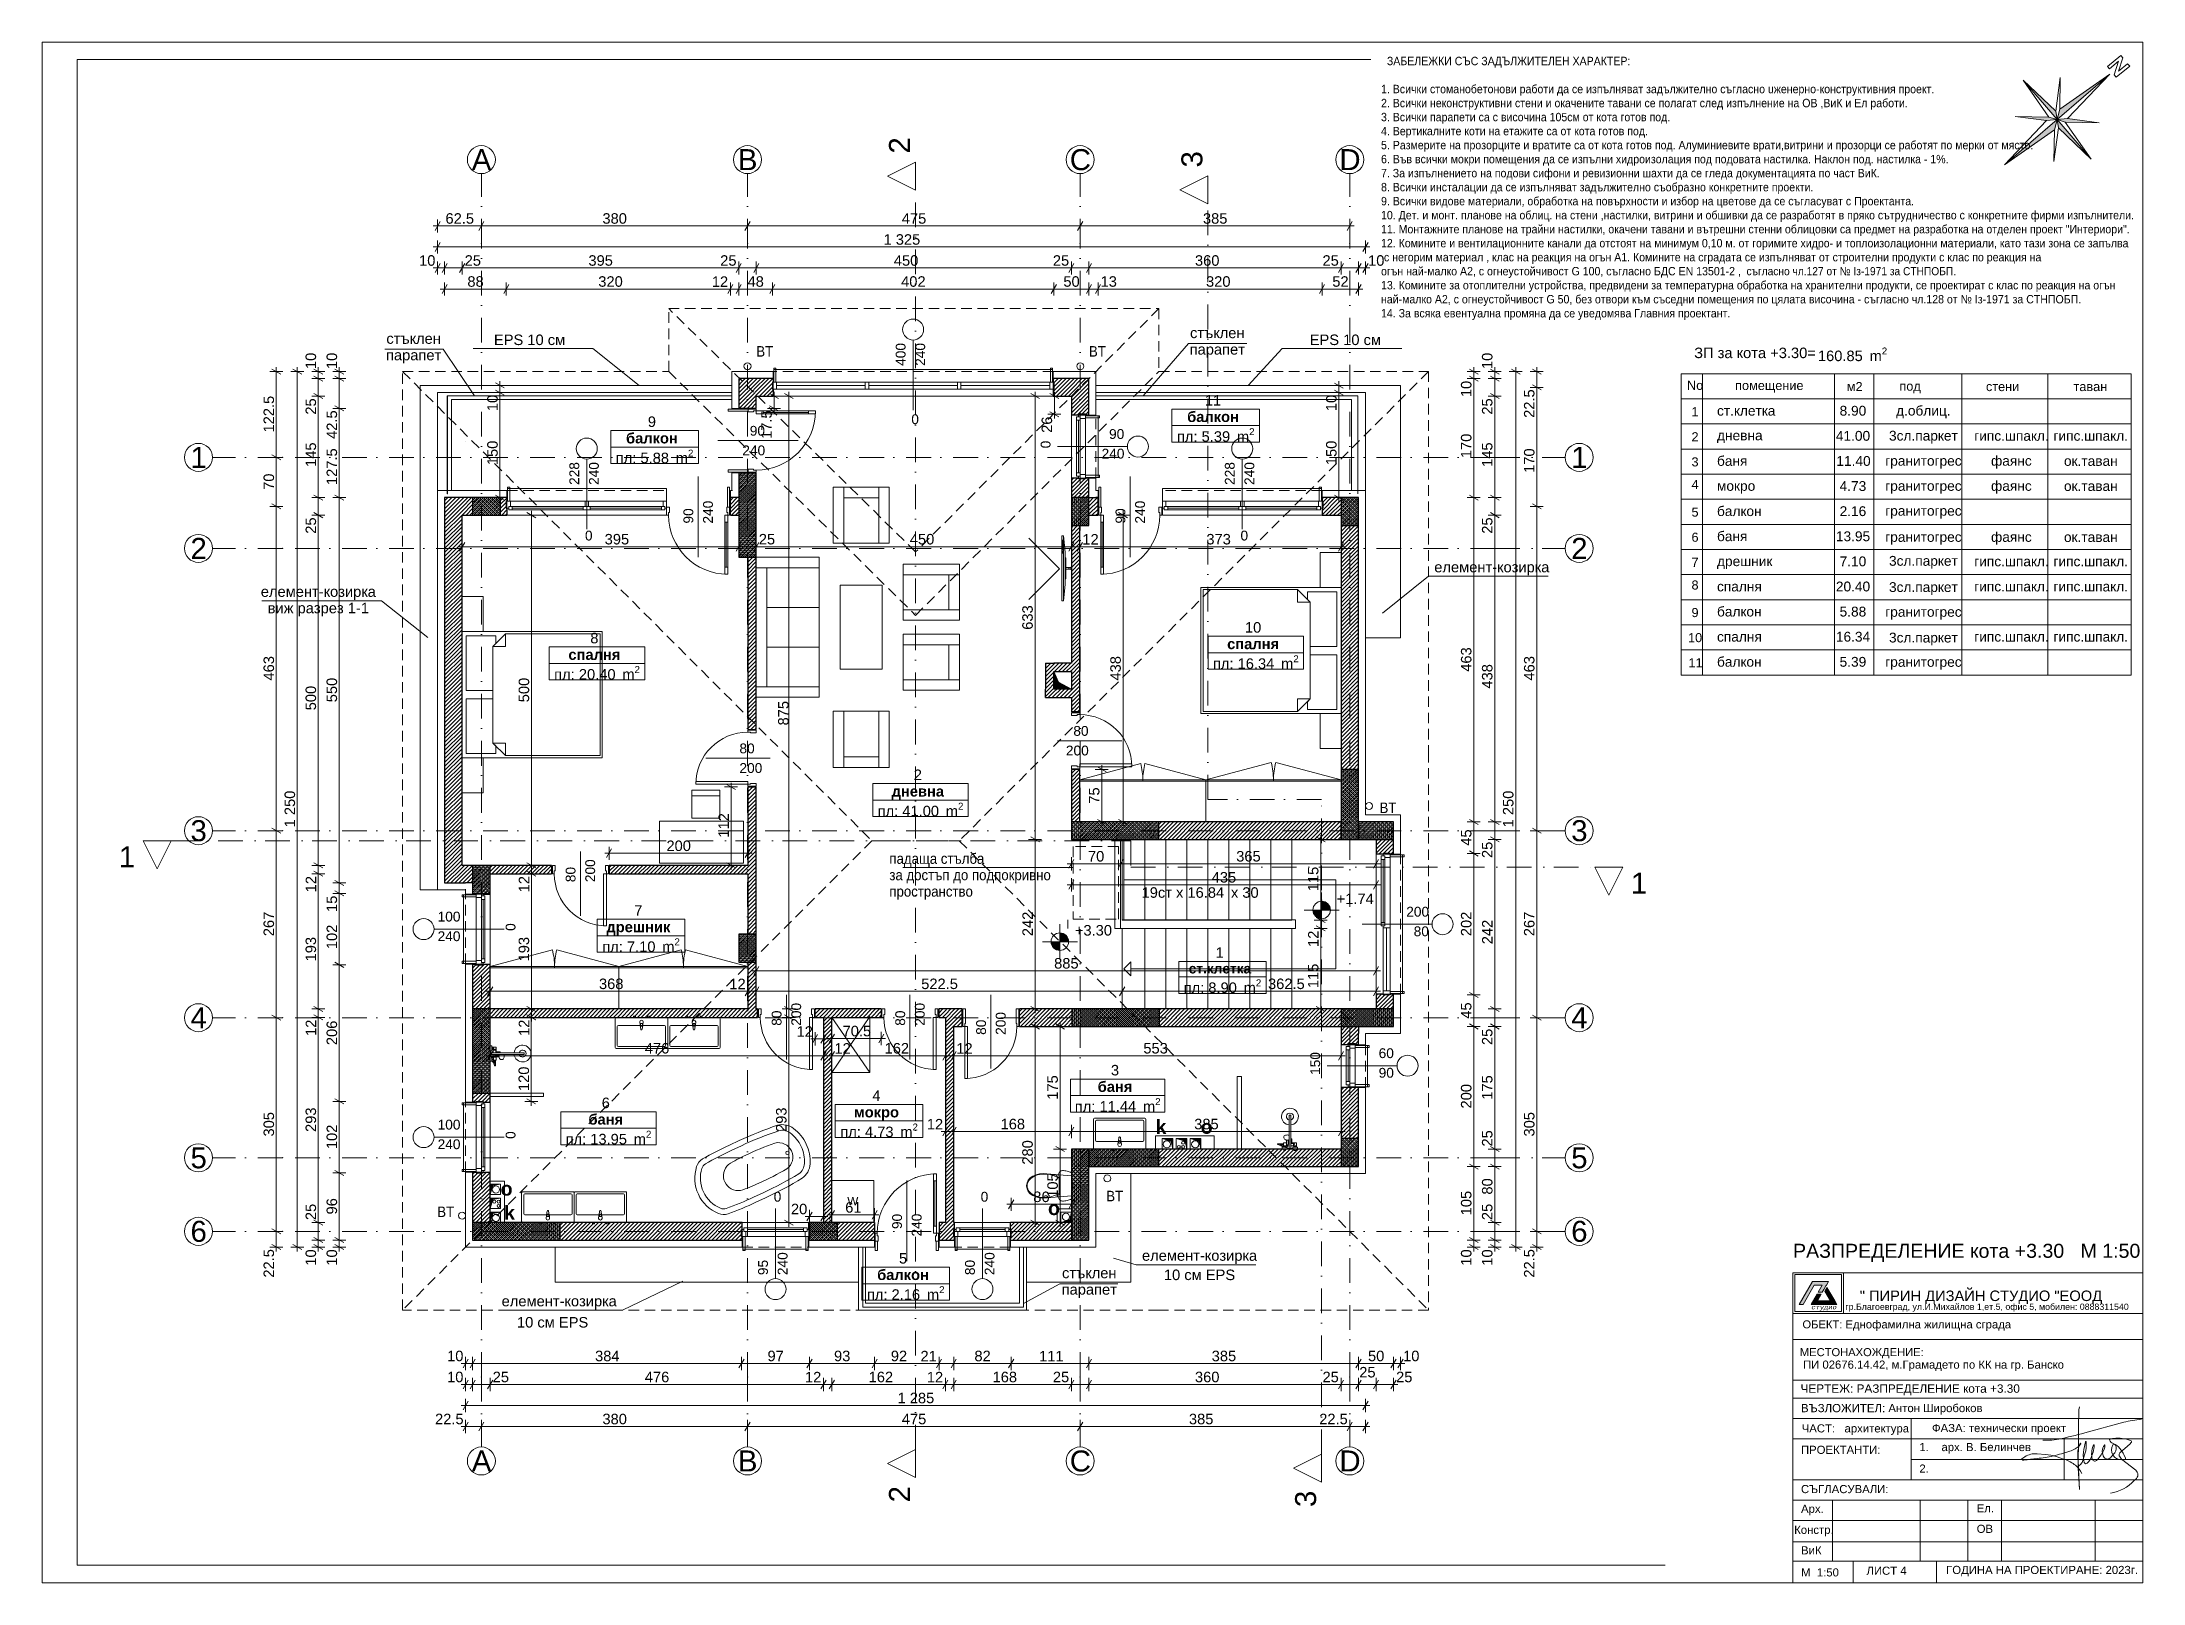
# Model space of a CAD drawing. Header units: centimetres. Extents: x -1463 to 1537, y -1556 to 644.
import ezdxf

# ---------------------------------------------------------------- set-up
doc = ezdxf.new("R2010")
doc.units = ezdxf.units.CM
doc.header["$MEASUREMENT"] = 0
doc.linetypes.add('Dashed', pattern=[23.2, 15, -8.2])
doc.linetypes.add('Dot & Dashed', pattern=[67.027776, 35.277777, -17.638888, 0, -14.111111])
for name, color, linetype in [('fill', 7, 'Continuous'), ('антетка', 7, 'Continuous'), ('колони', 7, 'Continuous'), ('котировки', 7, 'Continuous'), ('линии', 7, 'Continuous'), ('обзавеждане', 7, 'Continuous'), ('оси', 7, 'Continuous'), ('отвори', 7, 'Continuous'), ('парапет', 7, 'Continuous'), ('площи', 7, 'Continuous'), ('подпис', 7, 'Continuous'), ('размери', 7, 'Continuous'), ('разрези', 7, 'Continuous'), ('стени', 7, 'Continuous'), ('стълби', 7, 'Continuous'), ('таблица', 7, 'Continuous'), ('текст', 7, 'Continuous'), ('щриховка', 7, 'Continuous')]:
    doc.layers.add(name, color=color, linetype=linetype)
doc.styles.add('GENERATED_STYLE_1', font='arial.ttf')
doc.styles.add('GENERATED_STYLE_2', font='arial.ttf')
doc.styles.add('GENERATED_STYLE_3', font='arial.ttf', dxfattribs={"width": 0.9})
doc.styles.add('GENERATED_STYLE_4', font='arial.ttf')
doc.styles.add('GENERATED_STYLE_5', font='cour.ttf')
doc.dimstyles.new('GENERATED_STYLE__1', dxfattribs={"dimtxt": 15, "dimasz": 9.5, "dimexe": 0.18, "dimexo": 0.0625, "dimgap": 0, "dimtad": 1, "dimzin": 0, "dimdsep": 46, "dimtxsty": 'GENERATED_STYLE_1', "dimblk": 'ARROWHEAD_2', "dimblk1": 'ARROWHEAD_2', "dimblk2": 'ARROWHEAD_2', "dimcen": 0.09, "dimse1": 1, "dimse2": 1, "dimclrd": 151, "dimclre": 151, "dimclrt": 7, "dimadec": 0, "dimazin": 0, "dimtfac": 1, "dimtdec": 4, "dimtmove": 0, "dimatfit": 3, "dimfxl": 0, "dimtolj": 1, "dimtzin": 0, "dimarcsym": 0})
doc.dimstyles.new('GENERATED_STYLE__2', dxfattribs={"dimtxt": 15, "dimasz": 9.5, "dimexe": 0.18, "dimexo": 0.0625, "dimgap": 0, "dimtad": 1, "dimtih": 1, "dimtoh": 1, "dimzin": 0, "dimdsep": 46, "dimtxsty": 'GENERATED_STYLE_1', "dimblk": 'ARROWHEAD_2', "dimblk1": 'ARROWHEAD_2', "dimblk2": 'ARROWHEAD_2', "dimcen": 0.09, "dimse1": 1, "dimse2": 1, "dimclrd": 151, "dimclre": 151, "dimclrt": 7, "dimadec": 0, "dimazin": 0, "dimtfac": 1, "dimtdec": 4, "dimtmove": 0, "dimatfit": 3, "dimfxl": 0, "dimtolj": 1, "dimtzin": 0, "dimarcsym": 0})
doc.dimstyles.new('GENERATED_STYLE__3', dxfattribs={"dimtxt": 15, "dimasz": 9.5, "dimexe": 0.18, "dimexo": 0.0625, "dimgap": 0, "dimtad": 1, "dimzin": 0, "dimdsep": 46, "dimtxsty": 'GENERATED_STYLE_1', "dimblk": 'ARROWHEAD_2', "dimblk1": 'ARROWHEAD_2', "dimblk2": 'ARROWHEAD_2', "dimcen": 0.09, "dimse1": 1, "dimse2": 1, "dimclrd": 151, "dimclre": 151, "dimclrt": 7, "dimadec": 0, "dimazin": 0, "dimtfac": 1, "dimtdec": 4, "dimtmove": 2, "dimatfit": 3, "dimfxl": 0, "dimtolj": 1, "dimtzin": 0, "dimarcsym": 0})
doc.dimstyles.new('GENERATED_STYLE__4', dxfattribs={"dimtxt": 15, "dimasz": 9.5, "dimexe": 0.18, "dimexo": 0.0625, "dimgap": 0, "dimtad": 1, "dimtih": 1, "dimtoh": 1, "dimzin": 0, "dimdsep": 46, "dimtxsty": 'GENERATED_STYLE_1', "dimblk": 'ARROWHEAD_2', "dimblk1": 'ARROWHEAD_2', "dimblk2": 'ARROWHEAD_2', "dimcen": 0.09, "dimse1": 1, "dimse2": 1, "dimclrd": 151, "dimclre": 151, "dimclrt": 7, "dimadec": 0, "dimazin": 0, "dimtfac": 1, "dimtdec": 4, "dimtmove": 2, "dimatfit": 3, "dimfxl": 0, "dimtolj": 1, "dimtzin": 0, "dimarcsym": 0})
pattern_1 = [(45, (0, 0), (-2.828427, 2.828427), [])]
pattern_2 = [(45, (0, 0), (-2.828427, 2.828427), []), (45, (-1.4142, 1.4142), (-2.828427, 2.828427), [3, -1])]

msp = doc.modelspace()

# ---------------------------------------------------------------- texts
at = {"layer": 'антетка', "color": 7, "linetype": 'Continuous', "lineweight": 13, "insert": (1037.012, -1098.068), "char_height": 20, "attachment_point": 7, "style": 'GENERATED_STYLE_1'}
msp.add_mtext('\\A1;{\\pql;\\fArial|b0|i0|c204|p0;\\W1.000000;РАЗПРЕДЕЛЕНИЕ кота +3.\\fArial|b0|i0|c204|p0;\\W1.000000;3\\fArial|b0|i0|c204|p0;\\W1.000000;0   М 1:50}', dxfattribs=at)
at = {"layer": 'антетка', "color": 7, "linetype": 'Continuous', "lineweight": 5}
for s, insert, char_height, attachment_point, style in [('\\A1;{\\pqc;\\fArial|b0|i0|c204|p0;\\W1.000000;" ПИРИН ДИЗАЙН СТУДИО "ЕООД}', (1305.323, -1158.339), 15, 8, 'GENERATED_STYLE_1'), ('\\A1;{\\pqc;\\fCourier New|b0|i1|c204|p0;\\W1.000000;студио}', (1081.28, -1167.632), 6, 8, 'GENERATED_STYLE_5'), ('\\A1;{\\pqc;\\fArial|b0|i0|c204|p0;\\W1.000000;гр.Благоевград, ул.И.Михайлов 1,ет.5, офис 5\\fArial|b0|i0|c204|p0;\\W1.000000;, \\fArial|b0|i0|c204|p0;\\W1.000000;мобилен: 0888311540}', (1314.077, -1169.319), 9, 8, 'GENERATED_STYLE_1'), ('\\A1;{\\pql;\\fArial|b0|i0|c204|p0;\\W1.000000;ОБЕКТ:\\fArial|b0|i0|c204|p0;\\W1.000000; \\fArial|b0|i0|c204|p0;\\H1.014033x;\\W1.000000;Еднофамилна жилищна сград\\fArial|b0|i0|c204|p0;\\H0.986161x;\\W1.000000;а}', (1050.443, -1196.55), 11.405078, 7, 'GENERATED_STYLE_1'), ('\\A1;{\\pql;\\fArial|b0|i0|c204|p0;\\W1.000000;ЧЕРТЕЖ: РАЗПРЕДЕЛЕНИЕ кота +3.\\fArial|b0|i0|c204|p0;\\W1.000000;3\\fArial|b0|i0|c204|p0;\\W1.000000;0 }', (1047.743, -1288.426), 12.040407, 7, 'GENERATED_STYLE_1'), ('\\A1;{\\pql;\\fArial|b0|i0|c204|p0;\\W1.000000;ВЪЗЛОЖИТЕЛ: \\fArial|b0|i0|c204|p0;\\H0.988390x;\\W1.000000;Антон Широбоков }', (1048.32, -1316.151), 11.716677, 7, 'GENERATED_STYLE_1'), ('\\A1;{\\pql;\\fArial|b0|i0|c204|p0;\\W1.000000;ЧАСТ:   архитектура}', (1049.403, -1345.049), 11.58217, 7, 'GENERATED_STYLE_1'), ('\\A1;{\\pql;\\fArial|b0|i0|c204|p0;\\W1.000000;ФАЗА: технически проект }', (1235.415, -1344.56), 11.58217, 7, 'GENERATED_STYLE_1'), ('\\A1;{\\pql;\\fArial|b0|i0|c204|p0;\\W1.000000;ПРОЕКТАНТИ:}', (1048.32, -1372.316), 11.58217, 7, 'GENERATED_STYLE_1'), ('\\A1;{\\pql;\\fArial|b0|i0|c204|p0;\\W1.000000;1.    арх. В. Белинчев}', (1217.435, -1371.72), 11.58217, 7, 'GENERATED_STYLE_1'), ('\\A1;{\\pql;\\fArial|b0|i0|c204|p0;\\W1.000000;2.}', (1217.435, -1398.925), 11.58217, 7, 'GENERATED_STYLE_1'), ('\\A1;{\\pql;\\fArial|b0|i0|c204|p0;\\W1.000000;2.}', (1217.435, -1398.925), 11.58217, 7, 'GENERATED_STYLE_1'), ('\\A1;{\\pql;\\fArial|b0|i0|c204|p0;\\W1.000000;СЪГЛАСУВАЛИ:}', (1048.32, -1428.408), 11.58217, 7, 'GENERATED_STYLE_1'), ('\\A1;{\\pql;\\fArial|b0|i0|c204|p0;\\W1.000000;Арх.}', (1048.441, -1459.849), 11.58217, 7, 'GENERATED_STYLE_1'), ('\\A1;{\\pql;\\fArial|b0|i0|c204|p0;\\W1.000000;Ел.}', (1299.253, -1455.89), 11.58217, 7, 'GENERATED_STYLE_1'), ('\\A1;{\\pql;\\fArial|b0|i0|c204|p0;\\W1.000000;Констр.}', (1038.652, -1489.911), 11.58217, 7, 'GENERATED_STYLE_1'), ('\\A1;{\\pql;\\fArial|b0|i0|c204|p0;\\W1.000000;ОВ}', (1299.253, -1485.121), 11.58217, 7, 'GENERATED_STYLE_1'), ('\\A1;{\\pql;\\fArial|b0|i0|c204|p0;\\W1.000000;ВиК}', (1048.459, -1515.679), 11.58217, 7, 'GENERATED_STYLE_1'), ('\\A1;{\\pql;\\fArial|b0|i0|c204|p0;\\W1.000000;M  1:50}', (1048.554, -1547.332), 11.58649, 7, 'GENERATED_STYLE_1'), ('\\A1;{\\pql;\\fArial|b0|i0|c204|p0;\\W1.000000;ЛИСТ \\fArial|b0|i0|c204|p0;\\W1.000000;4\\fArial|b0|i0|c204|p0;\\W1.000000; }', (1141.852, -1544.942), 11.582173, 7, 'GENERATED_STYLE_1'), ('\\A1;{\\pql;\\fArial|b0|i0|c204|p0;\\W1.000000;ГОДИНА НА ПРОЕКТИРАНЕ: 202\\fArial|b0|i0|c204|p0;\\W1.000000;3\\fArial|b0|i0|c204|p0;\\W1.000000;г. }', (1255.612, -1547.032), 11.582173, 7, 'GENERATED_STYLE_1')]:
    msp.add_mtext(s, dxfattribs=dict(at, insert=insert, char_height=char_height, attachment_point=attachment_point, style=style))
at = {"layer": 'антетка', "color": 7, "linetype": 'Continuous', "lineweight": 5, "insert": (1046.742, -1254.003), "char_height": 11.405078, "attachment_point": 7, "line_spacing_factor": 0.931075, "style": 'GENERATED_STYLE_1'}
msp.add_mtext('\\A1;{\\pql;\\fArial|b0|i0|c204|p0;\\W1.000000;МЕСТОНАХОЖДЕНИЕ:\\P\\pql;\\fArial|b0|i0|c204|p0;\\H1.014033x;\\W1.000000; ПИ 02676.14.42, м.Грамадето по КК на гр. Банско\\fArial|b0|i0|c204|p0;\\H0.986161x;\\W1.000000; \\fArial|b0|i0|c204|p0;\\W1.000000; }', dxfattribs=at)
at = {"layer": 'котировки', "color": 7, "lineweight": 30, "char_height": 15, "attachment_point": 7, "style": 'GENERATED_STYLE_1'}
for s, insert in [('\\A1;{\\pql;\\fArial|b0|i0|c204|p0;\\W1.000000;+1.74}', (385.351, -587.177)), ('\\A1;{\\pql;\\fArial|b0|i0|c204|p0;\\W1.000000;+3.30}', (11.52, -632.367))]:
    msp.add_mtext(s, dxfattribs=dict(at, insert=insert))
at = {"layer": 'обзавеждане', "color": 171, "linetype": 'Continuous', "lineweight": 13, "insert": (-297.653, -1011.282), "char_height": 12, "attachment_point": 6, "style": 'GENERATED_STYLE_1'}
msp.add_mtext('\\A1;{\\pqr;\\fArial|b0|i0|c204|p0;\\W1.000000;W}', dxfattribs=at)
at = {"layer": 'оси', "color": 7, "linetype": 'Continuous', "lineweight": 30, "char_height": 30, "attachment_point": 1, "style": 'GENERATED_STYLE_1'}
for s, insert in [('\\A1;{\\pql;\\pt0;\\fArial|b0|i0|c204|p0;\\W1.000000;A}', (-849.657, 490.59)), ('\\A1;{\\pql;\\pt0;\\fArial|b0|i0|c204|p0;\\W1.000000;B}', (-469.657, 490.59)), ('\\A1;{\\pql;\\pt0;\\fArial|b0|i0|c204|p0;\\W1.000000;C}', (4.246, 490.59)), ('\\A1;{\\pql;\\pt0;\\fArial|b0|i0|c204|p0;\\W1.000000;D}', (389.246, 490.59)), ('\\A1;{\\pql;\\pt0;\\fArial|b0|i0|c204|p0;\\W1.000000;1}', (-1251.297, 65.532)), ('\\A1;{\\pql;\\pt0;\\fArial|b0|i0|c204|p0;\\W1.000000;1}', (720.256, 65.532)), ('\\A1;{\\pql;\\pt0;\\fArial|b0|i0|c204|p0;\\W1.000000;2}', (-1251.297, -64.468)), ('\\A1;{\\pql;\\pt0;\\fArial|b0|i0|c204|p0;\\W1.000000;2}', (720.256, -64.468)), ('\\A1;{\\pql;\\pt0;\\fArial|b0|i0|c204|p0;\\W1.000000;3}', (-1251.297, -467.468)), ('\\A1;{\\pql;\\pt0;\\fArial|b0|i0|c204|p0;\\W1.000000;3}', (720.256, -467.468)), ('\\A1;{\\pql;\\pt0;\\fArial|b0|i0|c204|p0;\\W1.000000;4}', (-1251.297, -734.468)), ('\\A1;{\\pql;\\pt0;\\fArial|b0|i0|c204|p0;\\W1.000000;4}', (720.256, -734.468)), ('\\A1;{\\pql;\\pt0;\\fArial|b0|i0|c204|p0;\\W1.000000;5}', (-1251.297, -934.466)), ('\\A1;{\\pql;\\pt0;\\fArial|b0|i0|c204|p0;\\W1.000000;5}', (720.256, -934.466)), ('\\A1;{\\pql;\\pt0;\\fArial|b0|i0|c204|p0;\\W1.000000;6}', (-1251.297, -1039.468)), ('\\A1;{\\pql;\\pt0;\\fArial|b0|i0|c204|p0;\\W1.000000;6}', (720.256, -1039.468)), ('\\A1;{\\pql;\\pt0;\\fArial|b0|i0|c204|p0;\\W1.000000;A}', (-849.657, -1367.312)), ('\\A1;{\\pql;\\pt0;\\fArial|b0|i0|c204|p0;\\W1.000000;B}', (-469.657, -1367.312)), ('\\A1;{\\pql;\\pt0;\\fArial|b0|i0|c204|p0;\\W1.000000;C}', (4.246, -1367.312)), ('\\A1;{\\pql;\\pt0;\\fArial|b0|i0|c204|p0;\\W1.000000;D}', (389.246, -1367.312))]:
    msp.add_mtext(s, dxfattribs=dict(at, insert=insert))
at = {"layer": 'отвори', "color": 161, "linetype": 'Continuous', "lineweight": 13, "char_height": 20, "attachment_point": 7, "style": 'GENERATED_STYLE_2'}
for insert in [(126.605, -915.282), (-803.547, -1037.884)]:
    msp.add_mtext('\\A1;{\\pql;\\fArial|b1|i0|c204|p0;\\W1.000000;k}', dxfattribs=dict(at, insert=insert))
at = {"layer": 'отвори', "color": 161, "linetype": 'Continuous', "lineweight": 13, "char_height": 20, "width": 16, "attachment_point": 7, "style": 'GENERATED_STYLE_2'}
for insert in [(191.209, -915.43), (-808.443, -1003.775), (-26.863, -1031.492)]:
    msp.add_mtext('\\A1;{\\pql;\\fArial|b1|i0|c204|p0;\\W1.000000;o}', dxfattribs=dict(at, insert=insert))
at = {"layer": 'площи', "color": 161, "linetype": 'Continuous', "lineweight": 13, "attachment_point": 2}
for s, insert, char_height, style in [('\\A1;{\\pqc;\\pt0,50;\\fArial|b0|i0|c204|p0;\\W1.000000;160.85\\fArial|b0|i0|c204|p0;\\W1.000000;\\A1{\\H.66x;\\S^  ;}\\fArial|b0|i0|c204|p0;\\W1.000000; m\\fArial|b0|i0|c204|p0;\\W1.000000;\\A1{\\H.66x;\\S2^  ;}}', (1121.971, 207.318), 15, 'GENERATED_STYLE_1'), ('\\A1;{\\pqc;\\pt0,50;\\fArial|b0|i0|c204|p0;\\W1.000000;11\\fArial|b0|i0|c204|p0;\\W1.000000;\\A1{\\H.66x;\\S^  ;}\\fArial|b0|i0|c204|p0;\\W1.000000;\\fArial|b0|i0|c204|p0;\\W1.000000;\\A1{\\H.66x;\\S^  ;}}', (212.661, 139.553), 15, 'GENERATED_STYLE_1'), ('\\A1;{\\pqc;\\pt0,50;\\fArial|b0|i0|c204|p0;\\W1.000000;9\\fArial|b0|i0|c204|p0;\\W1.000000;\\A1{\\H.66x;\\S^  ;}\\fArial|b0|i0|c204|p0;\\W1.000000;\\fArial|b0|i0|c204|p0;\\W1.000000;\\A1{\\H.66x;\\S^  ;}}', (-588.615, 108.954), 15, 'GENERATED_STYLE_1'), ('\\A1;{\\pqc;\\pt0,50;\\fArial|b0|i0|c204|p0;\\W1.000000;пл: 5.39\\fArial|b0|i0|c204|p0;\\W1.000000;\\A1{\\H.66x;\\S^  ;}\\fArial|b0|i0|c204|p0;\\W1.000000; m\\fArial|b0|i0|c204|p0;\\W1.000000;\\A1{\\H.66x;\\S2^  ;}}', (212.661, 92.196), 15, 'GENERATED_STYLE_1'), ('\\A1;{\\pqc;\\pt0,50;\\fArial|b1|i0|c204|p0;\\W1.000000;балкон\\fArial|b1|i0|c204|p0;\\W1.000000;\\A1{\\H.66x;\\S^  ;}\\fArial|b1|i0|c204|p0;\\W1.000000;\\fArial|b1|i0|c204|p0;\\W1.000000;\\A1{\\H.66x;\\S^  ;}}', (212.661, 116.049), 15, 'GENERATED_STYLE_2'), ('\\A1;{\\pqc;\\pt0,50;\\fArial|b0|i0|c204|p0;\\W1.000000;пл: 5.88\\fArial|b0|i0|c204|p0;\\W1.000000;\\A1{\\H.66x;\\S^  ;}\\fArial|b0|i0|c204|p0;\\W1.000000; m\\fArial|b0|i0|c204|p0;\\W1.000000;\\A1{\\H.66x;\\S2^  ;}}', (-588.615, 61.597), 15, 'GENERATED_STYLE_1'), ('\\A1;{\\pqc;\\pt0,50;\\fArial|b1|i0|c204|p0;\\W1.000000;балкон\\fArial|b1|i0|c204|p0;\\W1.000000;\\A1{\\H.66x;\\S^  ;}\\fArial|b1|i0|c204|p0;\\W1.000000;\\fArial|b1|i0|c204|p0;\\W1.000000;\\A1{\\H.66x;\\S^  ;}}', (-588.615, 85.449), 15, 'GENERATED_STYLE_2'), ('\\A1;{\\pqc;\\pt0,50;\\fArial|b0|i0|c204|p0;\\W1.000000;8\\fArial|b0|i0|c204|p0;\\W1.000000;\\A1{\\H.66x;\\S^  ;}\\fArial|b0|i0|c204|p0;\\W1.000000;\\fArial|b0|i0|c204|p0;\\W1.000000;\\A1{\\H.66x;\\S^  ;}}', (-670.751, -199.982), 15, 'GENERATED_STYLE_1'), ('\\A1;{\\pqc;\\pt0,50;\\fArial|b0|i0|c204|p0;\\W1.000000;10\\fArial|b0|i0|c204|p0;\\W1.000000;\\A1{\\H.66x;\\S^  ;}\\fArial|b0|i0|c204|p0;\\W1.000000;\\fArial|b0|i0|c204|p0;\\W1.000000;\\A1{\\H.66x;\\S^  ;}}', (269.888, -184.701), 15, 'GENERATED_STYLE_1'), ('\\A1;{\\pqc;\\pt0,50;\\fArial|b1|i0|c204|p0;\\W1.000000;спалня\\fArial|b1|i0|c204|p0;\\W1.000000;\\A1{\\H.66x;\\S^  ;}\\fArial|b1|i0|c204|p0;\\W1.000000;\\fArial|b1|i0|c204|p0;\\W1.000000;\\A1{\\H.66x;\\S^  ;}}', (-670.751, -223.554), 15, 'GENERATED_STYLE_2'), ('\\A1;{\\pqc;\\pt0,50;\\fArial|b0|i0|c204|p0;\\W1.000000;пл: 16.34\\fArial|b0|i0|c204|p0;\\W1.000000;\\A1{\\H.66x;\\S^  ;}\\fArial|b0|i0|c204|p0;\\W1.000000; m\\fArial|b0|i0|c204|p0;\\W1.000000;\\A1{\\H.66x;\\S2^  ;}}', (269.888, -232.058), 15, 'GENERATED_STYLE_1'), ('\\A1;{\\pqc;\\pt0,50;\\fArial|b1|i0|c204|p0;\\W1.000000;спалня\\fArial|b1|i0|c204|p0;\\W1.000000;\\A1{\\H.66x;\\S^  ;}\\fArial|b1|i0|c204|p0;\\W1.000000;\\fArial|b1|i0|c204|p0;\\W1.000000;\\A1{\\H.66x;\\S^  ;}}', (269.888, -208.273), 15, 'GENERATED_STYLE_2'), ('\\A1;{\\pqc;\\pt0,50;\\fArial|b0|i0|c204|p0;\\W1.000000;пл: 20.40\\fArial|b0|i0|c204|p0;\\W1.000000;\\A1{\\H.66x;\\S^  ;}\\fArial|b0|i0|c204|p0;\\W1.000000; m\\fArial|b0|i0|c204|p0;\\W1.000000;\\A1{\\H.66x;\\S2^  ;}}', (-670.751, -247.339), 15, 'GENERATED_STYLE_1'), ('\\A1;{\\pqc;\\pt0,50;\\fArial|b0|i0|c204|p0;\\W1.000000;2\\fArial|b0|i0|c204|p0;\\W1.000000;\\A1{\\H.66x;\\S^  ;}\\fArial|b0|i0|c204|p0;\\W1.000000;\\fArial|b0|i0|c204|p0;\\W1.000000;\\A1{\\H.66x;\\S^  ;}}', (-208.88, -395.154), 15, 'GENERATED_STYLE_1'), ('\\A1;{\\pqc;\\pt0,50;\\fArial|b0|i0|c204|p0;\\W1.000000;пл: 41.00\\fArial|b0|i0|c204|p0;\\W1.000000;\\A1{\\H.66x;\\S^  ;}\\fArial|b0|i0|c204|p0;\\W1.000000; m\\fArial|b0|i0|c204|p0;\\W1.000000;\\A1{\\H.66x;\\S2^  ;}}', (-208.88, -442.511), 15, 'GENERATED_STYLE_1'), ('\\A1;{\\pqc;\\pt0,50;\\fArial|b1|i0|c204|p0;\\W1.000000;дневна\\fArial|b1|i0|c204|p0;\\W1.000000;\\A1{\\H.66x;\\S^  ;}\\fArial|b1|i0|c204|p0;\\W1.000000;\\fArial|b1|i0|c204|p0;\\W1.000000;\\A1{\\H.66x;\\S^  ;}}', (-208.88, -418.726), 15, 'GENERATED_STYLE_2'), ('\\A1;{\\pqc;\\pt0,50;\\fArial|b0|i0|c204|p0;\\W1.000000;7\\fArial|b0|i0|c204|p0;\\W1.000000;\\A1{\\H.66x;\\S^  ;}\\fArial|b0|i0|c204|p0;\\W1.000000;\\fArial|b0|i0|c204|p0;\\W1.000000;\\A1{\\H.66x;\\S^  ;}}', (-607.929, -588.802), 15, 'GENERATED_STYLE_1'), ('\\A1;{\\pqc;\\pt0,50;\\fArial|b1|i0|c204|p0;\\W1.000000;дрешник\\fArial|b1|i0|c204|p0;\\W1.000000;\\A1{\\H.66x;\\S^  ;}\\fArial|b1|i0|c204|p0;\\W1.000000;\\fArial|b1|i0|c204|p0;\\W1.000000;\\A1{\\H.66x;\\S^  ;}}', (-607.929, -612.374), 15, 'GENERATED_STYLE_2'), ('\\A1;{\\pqc;\\pt0,50;\\fArial|b0|i0|c204|p0;\\W1.000000;пл: 7.10\\fArial|b0|i0|c204|p0;\\W1.000000;\\A1{\\H.66x;\\S^  ;}\\fArial|b0|i0|c204|p0;\\W1.000000; m\\fArial|b0|i0|c204|p0;\\W1.000000;\\A1{\\H.66x;\\S2^  ;}}', (-607.929, -636.16), 15, 'GENERATED_STYLE_1'), ('\\A1;{\\pqc;\\pt0,50;\\fArial|b0|i0|c204|p0;\\W1.000000;1\\fArial|b0|i0|c204|p0;\\W1.000000;\\A1{\\H.66x;\\S^  ;}\\fArial|b0|i0|c204|p0;\\W1.000000;\\fArial|b0|i0|c204|p0;\\W1.000000;\\A1{\\H.66x;\\S^  ;}}', (222.255, -648.953), 15, 'GENERATED_STYLE_1'), ('\\A1;{\\pqc;\\pt0,50;\\fArial|b1|i0|c204|p0;\\W1.000000;ст.клетка\\fArial|b1|i0|c204|p0;\\W1.000000;\\A1{\\H.66x;\\S^  ;}\\fArial|b1|i0|c204|p0;\\W1.000000;\\fArial|b1|i0|c204|p0;\\W1.000000;\\A1{\\H.66x;\\S^  ;}}', (222.255, -672.296), 14, 'GENERATED_STYLE_2'), ('\\A1;{\\pqc;\\pt0,50;\\fArial|b0|i0|c204|p0;\\W1.000000;пл: 8.90\\fArial|b0|i0|c204|p0;\\W1.000000;\\A1{\\H.66x;\\S^  ;}\\fArial|b0|i0|c204|p0;\\W1.000000; m\\fArial|b0|i0|c204|p0;\\W1.000000;\\A1{\\H.66x;\\S2^  ;}}', (222.255, -694.739), 15, 'GENERATED_STYLE_1'), ('\\A1;{\\pqc;\\pt0,50;\\fArial|b1|i0|c204|p0;\\W1.000000;баня\\fArial|b1|i0|c204|p0;\\W1.000000;\\A1{\\H.66x;\\S^  ;}\\fArial|b1|i0|c204|p0;\\W1.000000;\\fArial|b1|i0|c204|p0;\\W1.000000;\\A1{\\H.66x;\\S^  ;}}', (72.698, -840.365), 15, 'GENERATED_STYLE_2'), ('\\A1;{\\pqc;\\pt0,50;\\fArial|b0|i0|c204|p0;\\W1.000000;3\\fArial|b0|i0|c204|p0;\\W1.000000;\\A1{\\H.66x;\\S^  ;}\\fArial|b0|i0|c204|p0;\\W1.000000;\\fArial|b0|i0|c204|p0;\\W1.000000;\\A1{\\H.66x;\\S^  ;}}', (72.698, -816.861), 15, 'GENERATED_STYLE_1'), ('\\A1;{\\pqc;\\pt0,50;\\fArial|b0|i0|c204|p0;\\W1.000000;6\\fArial|b0|i0|c204|p0;\\W1.000000;\\A1{\\H.66x;\\S^  ;}\\fArial|b0|i0|c204|p0;\\W1.000000;\\fArial|b0|i0|c204|p0;\\W1.000000;\\A1{\\H.66x;\\S^  ;}}', (-654.443, -863.539), 15, 'GENERATED_STYLE_1'), ('\\A1;{\\pqc;\\pt0,50;\\fArial|b0|i0|c204|p0;\\W1.000000;4\\fArial|b0|i0|c204|p0;\\W1.000000;\\A1{\\H.66x;\\S^  ;}\\fArial|b0|i0|c204|p0;\\W1.000000;\\fArial|b0|i0|c204|p0;\\W1.000000;\\A1{\\H.66x;\\S^  ;}}', (-268.015, -853.204), 15, 'GENERATED_STYLE_1'), ('\\A1;{\\pqc;\\pt0,50;\\fArial|b0|i0|c204|p0;\\W1.000000;пл: 11.44\\fArial|b0|i0|c204|p0;\\W1.000000;\\A1{\\H.66x;\\S^  ;}\\fArial|b0|i0|c204|p0;\\W1.000000; m\\fArial|b0|i0|c204|p0;\\W1.000000;\\A1{\\H.66x;\\S2^  ;}}', (72.698, -864.218), 15, 'GENERATED_STYLE_1'), ('\\A1;{\\pqc;\\pt0,50;\\fArial|b1|i0|c204|p0;\\W1.000000;баня\\fArial|b1|i0|c204|p0;\\W1.000000;\\A1{\\H.66x;\\S^  ;}\\fArial|b1|i0|c204|p0;\\W1.000000;\\fArial|b1|i0|c204|p0;\\W1.000000;\\A1{\\H.66x;\\S^  ;}}', (-654.443, -887.044), 15, 'GENERATED_STYLE_2'), ('\\A1;{\\pqc;\\pt0,50;\\fArial|b1|i0|c204|p0;\\W1.000000;мокро\\fArial|b1|i0|c204|p0;\\W1.000000;\\A1{\\H.66x;\\S^  ;}\\fArial|b1|i0|c204|p0;\\W1.000000;\\fArial|b1|i0|c204|p0;\\W1.000000;\\A1{\\H.66x;\\S^  ;}}', (-268.015, -876.775), 15, 'GENERATED_STYLE_2'), ('\\A1;{\\pqc;\\pt0,50;\\fArial|b0|i0|c204|p0;\\W1.000000;пл: 13.95\\fArial|b0|i0|c204|p0;\\W1.000000;\\A1{\\H.66x;\\S^  ;}\\fArial|b0|i0|c204|p0;\\W1.000000; m\\fArial|b0|i0|c204|p0;\\W1.000000;\\A1{\\H.66x;\\S2^  ;}}', (-654.443, -910.897), 15, 'GENERATED_STYLE_1'), ('\\A1;{\\pqc;\\pt0,50;\\fArial|b0|i0|c204|p0;\\W1.000000;пл: 4.73\\fArial|b0|i0|c204|p0;\\W1.000000;\\A1{\\H.66x;\\S^  ;}\\fArial|b0|i0|c204|p0;\\W1.000000; m\\fArial|b0|i0|c204|p0;\\W1.000000;\\A1{\\H.66x;\\S2^  ;}}', (-268.015, -900.561), 15, 'GENERATED_STYLE_1'), ('\\A1;{\\pqc;\\pt0,50;\\fArial|b1|i0|c204|p0;\\W1.000000;балкон\\fArial|b1|i0|c204|p0;\\W1.000000;\\A1{\\H.66x;\\S^  ;}\\fArial|b1|i0|c204|p0;\\W1.000000;\\fArial|b1|i0|c204|p0;\\W1.000000;\\A1{\\H.66x;\\S^  ;}}', (-230.015, -1108.969), 15, 'GENERATED_STYLE_2'), ('\\A1;{\\pqc;\\pt0,50;\\fArial|b0|i0|c204|p0;\\W1.000000;5\\fArial|b0|i0|c204|p0;\\W1.000000;\\A1{\\H.66x;\\S^  ;}\\fArial|b0|i0|c204|p0;\\W1.000000;\\fArial|b0|i0|c204|p0;\\W1.000000;\\A1{\\H.66x;\\S^  ;}}', (-230.015, -1085.464), 15, 'GENERATED_STYLE_1'), ('\\A1;{\\pqc;\\pt0,50;\\fArial|b0|i0|c204|p0;\\W1.000000;пл: 2.16\\fArial|b0|i0|c204|p0;\\W1.000000;\\A1{\\H.66x;\\S^  ;}\\fArial|b0|i0|c204|p0;\\W1.000000; m\\fArial|b0|i0|c204|p0;\\W1.000000;\\A1{\\H.66x;\\S2^  ;}}', (-230.015, -1132.821), 15, 'GENERATED_STYLE_1')]:
    msp.add_mtext(s, dxfattribs=dict(at, insert=insert, char_height=char_height, style=style))
at = {"layer": 'разрези', "color": 5, "lineweight": 13, "char_height": 30, "rotation": 90, "style": 'GENERATED_STYLE_1'}
for s, insert, attachment_point in [('\\A1;{\\pql;\\pt0;\\fArial|b0|i0|c204|p0;\\W1.000000;2}', (-223.943, 484.209), 7), ('\\A1;{\\pql;\\pt0;\\fArial|b0|i0|c204|p0;\\W1.000000;3}', (194.041, 464.394), 7), ('\\A1;{\\pqr;\\pt0;\\fArial|b0|i0|c204|p0;\\W1.000000;2}', (-223.943, -1418.114), 9), ('\\A1;{\\pqr;\\pt0;\\fArial|b0|i0|c204|p0;\\W1.000000;3}', (356.416, -1424.791), 9)]:
    msp.add_mtext(s, dxfattribs=dict(at, insert=insert, attachment_point=attachment_point))
at = {"layer": 'разрези', "color": 5, "lineweight": 13, "char_height": 30, "style": 'GENERATED_STYLE_1'}
for s, insert, attachment_point in [('\\A1;{\\pql;\\pt0;\\fArial|b0|i0|c204|p0;\\W1.000000;1}', (-1353.693, -534.889), 7), ('\\A1;{\\pqr;\\pt0;\\fArial|b0|i0|c204|p0;\\W1.000000;1}', (828.741, -572.469), 9)]:
    msp.add_mtext(s, dxfattribs=dict(at, insert=insert, attachment_point=attachment_point))
at = {"layer": 'стени', "color": 161, "linetype": 'Continuous', "lineweight": 13, "char_height": 14, "attachment_point": 7, "rotation": 90, "style": 'GENERATED_STYLE_1'}
for s, insert in [('\\A1;{\\pql;\\pt0;\\fArial|b0|i0|c204|p0;\\W1.000000;400\\fArial|b0|i0|c204|p0;\\W1.000000;\\A1{\\H.66x;\\S^  ;}\\fArial|b0|i0|c204|p0;\\W1.000000;\\fArial|b0|i0|c204|p0;\\W1.000000;}', (-226.208, 181.16)), ('\\A1;{\\pql;\\pt0;\\fArial|b0|i0|c204|p0;\\W1.000000;240\\fArial|b0|i0|c204|p0;\\W1.000000;\\A1{\\H.66x;\\S^  ;}\\fArial|b0|i0|c204|p0;\\W1.000000;\\fArial|b0|i0|c204|p0;\\W1.000000;}', (-198.208, 181.16)), ('\\A1;{\\pql;\\pt0;\\fArial|b0|i0|c204|p0;\\W1.000000; 0\\fArial|b0|i0|c204|p0;\\W1.000000;\\A1{\\H.66x;\\S^  ;}\\fArial|b0|i0|c204|p0;\\W1.000000;\\fArial|b0|i0|c204|p0;\\W1.000000;}', (-19.208, 58.012)), ('\\A1;{\\pql;\\pt0;\\fArial|b0|i0|c204|p0;\\W1.000000;228\\fArial|b0|i0|c204|p0;\\W1.000000;\\A1{\\H.66x;\\S^  ;}\\fArial|b0|i0|c204|p0;\\W1.000000;\\fArial|b0|i0|c204|p0;\\W1.000000;}', (-692.208, 11.16)), ('\\A1;{\\pql;\\pt0;\\fArial|b0|i0|c204|p0;\\W1.000000;240\\fArial|b0|i0|c204|p0;\\W1.000000;\\A1{\\H.66x;\\S^  ;}\\fArial|b0|i0|c204|p0;\\W1.000000;\\fArial|b0|i0|c204|p0;\\W1.000000;}', (-664.208, 11.16)), ('\\A1;{\\pql;\\pt0;\\fArial|b0|i0|c204|p0;\\W1.000000;228\\fArial|b0|i0|c204|p0;\\W1.000000;\\A1{\\H.66x;\\S^  ;}\\fArial|b0|i0|c204|p0;\\W1.000000;\\fArial|b0|i0|c204|p0;\\W1.000000;}', (243.792, 11.16)), ('\\A1;{\\pql;\\pt0;\\fArial|b0|i0|c204|p0;\\W1.000000;240\\fArial|b0|i0|c204|p0;\\W1.000000;\\A1{\\H.66x;\\S^  ;}\\fArial|b0|i0|c204|p0;\\W1.000000;\\fArial|b0|i0|c204|p0;\\W1.000000;}', (271.792, 11.16)), ('\\A1;{\\pql;\\pt0;\\fArial|b0|i0|c204|p0;\\W1.000000; 0\\fArial|b0|i0|c204|p0;\\W1.000000;\\A1{\\H.66x;\\S^  ;}\\fArial|b0|i0|c204|p0;\\W1.000000;\\fArial|b0|i0|c204|p0;\\W1.000000;}', (-783.208, -630.968)), ('\\A1;{\\pql;\\pt0;\\fArial|b0|i0|c204|p0;\\W1.000000; 150\\fArial|b0|i0|c204|p0;\\W1.000000;\\A1{\\H.66x;\\S^  ;}\\fArial|b0|i0|c204|p0;\\W1.000000;\\fArial|b0|i0|c204|p0;\\W1.000000;}', (365.792, -836.594)), ('\\A1;{\\pql;\\pt0;\\fArial|b0|i0|c204|p0;\\W1.000000; 0\\fArial|b0|i0|c204|p0;\\W1.000000;\\A1{\\H.66x;\\S^  ;}\\fArial|b0|i0|c204|p0;\\W1.000000;\\fArial|b0|i0|c204|p0;\\W1.000000;}', (-783.208, -927.968)), ('\\A1;{\\pql;\\pt0;\\fArial|b0|i0|c204|p0;\\W1.000000;95\\fArial|b0|i0|c204|p0;\\W1.000000;\\A1{\\H.66x;\\S^  ;}\\fArial|b0|i0|c204|p0;\\W1.000000;\\fArial|b0|i0|c204|p0;\\W1.000000;}', (-422.708, -1116.968)), ('\\A1;{\\pql;\\pt0;\\fArial|b0|i0|c204|p0;\\W1.000000;240\\fArial|b0|i0|c204|p0;\\W1.000000;\\A1{\\H.66x;\\S^  ;}\\fArial|b0|i0|c204|p0;\\W1.000000;\\fArial|b0|i0|c204|p0;\\W1.000000;}', (-394.708, -1116.968)), ('\\A1;{\\pql;\\pt0;\\fArial|b0|i0|c204|p0;\\W1.000000;80\\fArial|b0|i0|c204|p0;\\W1.000000;\\A1{\\H.66x;\\S^  ;}\\fArial|b0|i0|c204|p0;\\W1.000000;\\fArial|b0|i0|c204|p0;\\W1.000000;}', (-127.208, -1116.968)), ('\\A1;{\\pql;\\pt0;\\fArial|b0|i0|c204|p0;\\W1.000000;240\\fArial|b0|i0|c204|p0;\\W1.000000;\\A1{\\H.66x;\\S^  ;}\\fArial|b0|i0|c204|p0;\\W1.000000;\\fArial|b0|i0|c204|p0;\\W1.000000;}', (-99.208, -1116.968))]:
    msp.add_mtext(s, dxfattribs=dict(at, insert=insert))
at = {"layer": 'стени', "color": 5, "linetype": 'Continuous', "lineweight": 13, "char_height": 14, "attachment_point": 7, "style": 'GENERATED_STYLE_1'}
for s, insert in [('\\A1;{\\pql;\\pt10;\\fArial|b0|i0|c204|p0;\\W1.000000;90}', (-452.691, 81.297)), ('\\A1;{\\pql;\\pt10;\\fArial|b0|i0|c204|p0;\\W1.000000;240}', (-463.315, 53.297)), ('\\A1;{\\pql;\\pt10;\\fArial|b0|i0|c204|p0;\\W1.000000;80}', (-467.443, -372.2)), ('\\A1;{\\pql;\\pt10;\\fArial|b0|i0|c204|p0;\\W1.000000;80}', (9.309, -347.203)), ('\\A1;{\\pql;\\pt10;\\fArial|b0|i0|c204|p0;\\W1.000000;200}', (-467.443, -400.2)), ('\\A1;{\\pql;\\pt10;\\fArial|b0|i0|c204|p0;\\W1.000000;200}', (-1.315, -375.203))]:
    msp.add_mtext(s, dxfattribs=dict(at, insert=insert))
at = {"layer": 'стени', "color": 161, "linetype": 'Continuous', "lineweight": 13, "char_height": 14, "attachment_point": 7, "style": 'GENERATED_STYLE_1'}
for s, insert in [('\\A1;{\\pql;\\fArial|b0|i0|c204|p0;\\W1.000000; \\fArial|b0|i0|c204|p0;\\W1.000000;0}', (-227.443, 97.797)), ('\\A1;{\\pql;\\pt0;\\fArial|b0|i0|c204|p0;\\W1.000000;90\\fArial|b0|i0|c204|p0;\\W1.000000;\\A1{\\H.66x;\\S^  ;}\\fArial|b0|i0|c204|p0;\\W1.000000;\\fArial|b0|i0|c204|p0;\\W1.000000;}', (60.309, 72.777)), ('\\A1;{\\pql;\\pt0;\\fArial|b0|i0|c204|p0;\\W1.000000;240\\fArial|b0|i0|c204|p0;\\W1.000000;\\A1{\\H.66x;\\S^  ;}\\fArial|b0|i0|c204|p0;\\W1.000000;\\fArial|b0|i0|c204|p0;\\W1.000000;}', (49.685, 44.777)), ('\\A1;{\\pql;\\pt0;\\fArial|b0|i0|c204|p0;\\W1.000000; 0\\fArial|b0|i0|c204|p0;\\W1.000000;\\A1{\\H.66x;\\S^  ;}\\fArial|b0|i0|c204|p0;\\W1.000000;\\fArial|b0|i0|c204|p0;\\W1.000000;}', (-693.443, -72.203)), ('\\A1;{\\pql;\\pt0;\\fArial|b0|i0|c204|p0;\\W1.000000; 0\\fArial|b0|i0|c204|p0;\\W1.000000;\\A1{\\H.66x;\\S^  ;}\\fArial|b0|i0|c204|p0;\\W1.000000;\\fArial|b0|i0|c204|p0;\\W1.000000;}', (242.557, -72.203)), ('\\A1;{\\pql;\\pt0;\\fArial|b0|i0|c204|p0;\\W1.000000;100\\fArial|b0|i0|c204|p0;\\W1.000000;\\A1{\\H.66x;\\S^  ;}\\fArial|b0|i0|c204|p0;\\W1.000000;\\fArial|b0|i0|c204|p0;\\W1.000000;}', (-898.443, -616.203)), ('\\A1;{\\pql;\\pt0;\\fArial|b0|i0|c204|p0;\\W1.000000;200\\fArial|b0|i0|c204|p0;\\W1.000000;\\A1{\\H.66x;\\S^  ;}\\fArial|b0|i0|c204|p0;\\W1.000000;\\fArial|b0|i0|c204|p0;\\W1.000000;}', (484.685, -609.203)), ('\\A1;{\\pql;\\pt0;\\fArial|b0|i0|c204|p0;\\W1.000000;200\\fArial|b0|i0|c204|p0;\\W1.000000;\\A1{\\H.66x;\\S^  ;}\\fArial|b0|i0|c204|p0;\\W1.000000;\\fArial|b0|i0|c204|p0;\\W1.000000;}', (484.685, -609.203)), ('\\A1;{\\pql;\\pt0;\\fArial|b0|i0|c204|p0;\\W1.000000;240\\fArial|b0|i0|c204|p0;\\W1.000000;\\A1{\\H.66x;\\S^  ;}\\fArial|b0|i0|c204|p0;\\W1.000000;\\fArial|b0|i0|c204|p0;\\W1.000000;}', (-898.443, -644.203)), ('\\A1;{\\pql;\\pt0;\\fArial|b0|i0|c204|p0;\\W1.000000;80\\fArial|b0|i0|c204|p0;\\W1.000000;\\A1{\\H.66x;\\S^  ;}\\fArial|b0|i0|c204|p0;\\W1.000000;\\fArial|b0|i0|c204|p0;\\W1.000000;}', (495.309, -637.203)), ('\\A1;{\\pql;\\pt0;\\fArial|b0|i0|c204|p0;\\W1.000000;80\\fArial|b0|i0|c204|p0;\\W1.000000;\\A1{\\H.66x;\\S^  ;}\\fArial|b0|i0|c204|p0;\\W1.000000;\\fArial|b0|i0|c204|p0;\\W1.000000;}', (495.309, -637.203)), ('\\A1;{\\pql;\\pt0;\\fArial|b0|i0|c204|p0;\\W1.000000;60\\fArial|b0|i0|c204|p0;\\W1.000000;\\A1{\\H.66x;\\S^  ;}\\fArial|b0|i0|c204|p0;\\W1.000000;\\fArial|b0|i0|c204|p0;\\W1.000000;}', (445.309, -811.204)), ('\\A1;{\\pql;\\pt0;\\fArial|b0|i0|c204|p0;\\W1.000000;90\\fArial|b0|i0|c204|p0;\\W1.000000;\\A1{\\H.66x;\\S^  ;}\\fArial|b0|i0|c204|p0;\\W1.000000;\\fArial|b0|i0|c204|p0;\\W1.000000;}', (445.309, -839.204)), ('\\A1;{\\pql;\\pt0;\\fArial|b0|i0|c204|p0;\\W1.000000;100\\fArial|b0|i0|c204|p0;\\W1.000000;\\A1{\\H.66x;\\S^  ;}\\fArial|b0|i0|c204|p0;\\W1.000000;\\fArial|b0|i0|c204|p0;\\W1.000000;}', (-898.443, -913.203)), ('\\A1;{\\pql;\\pt0;\\fArial|b0|i0|c204|p0;\\W1.000000;240\\fArial|b0|i0|c204|p0;\\W1.000000;\\A1{\\H.66x;\\S^  ;}\\fArial|b0|i0|c204|p0;\\W1.000000;\\fArial|b0|i0|c204|p0;\\W1.000000;}', (-898.443, -941.203)), ('\\A1;{\\pql;\\pt0;\\fArial|b0|i0|c204|p0;\\W1.000000; 0\\fArial|b0|i0|c204|p0;\\W1.000000;\\A1{\\H.66x;\\S^  ;}\\fArial|b0|i0|c204|p0;\\W1.000000;\\fArial|b0|i0|c204|p0;\\W1.000000;}', (-423.943, -1016.203)), ('\\A1;{\\pql;\\pt0;\\fArial|b0|i0|c204|p0;\\W1.000000; 0\\fArial|b0|i0|c204|p0;\\W1.000000;\\A1{\\H.66x;\\S^  ;}\\fArial|b0|i0|c204|p0;\\W1.000000;\\fArial|b0|i0|c204|p0;\\W1.000000;}', (-128.443, -1016.203))]:
    msp.add_mtext(s, dxfattribs=dict(at, insert=insert))
at = {"layer": 'стени', "color": 5, "linetype": 'Continuous', "lineweight": 13, "char_height": 14, "attachment_point": 7, "rotation": 90, "style": 'GENERATED_STYLE_1'}
for s, insert in [('\\A1;{\\pql;\\pt10;\\fArial|b0|i0|c204|p0;\\W1.000000;90}', (-533.208, -43.968)), ('\\A1;{\\pql;\\pt10;\\fArial|b0|i0|c204|p0;\\W1.000000;240}', (-505.208, -43.968)), ('\\A1;{\\pql;\\pt10;\\fArial|b0|i0|c204|p0;\\W1.000000;90}', (83.792, -43.968)), ('\\A1;{\\pql;\\pt10;\\fArial|b0|i0|c204|p0;\\W1.000000;240}', (111.792, -43.968)), ('\\A1;{\\pql;\\pt10;\\fArial|b0|i0|c204|p0;\\W1.000000;80}', (-701.385, -555.968)), ('\\A1;{\\pql;\\pt10;\\fArial|b0|i0|c204|p0;\\W1.000000;200}', (-673.385, -555.968)), ('\\A1;{\\pql;\\pt10;\\fArial|b0|i0|c204|p0;\\W1.000000;80}', (-407.208, -760.968)), ('\\A1;{\\pql;\\pt10;\\fArial|b0|i0|c204|p0;\\W1.000000;200}', (-379.208, -760.968)), ('\\A1;{\\pql;\\pt10;\\fArial|b0|i0|c204|p0;\\W1.000000;80}', (-230.708, -760.968)), ('\\A1;{\\pql;\\pt10;\\fArial|b0|i0|c204|p0;\\W1.000000;200}', (-202.708, -760.968)), ('\\A1;{\\pql;\\pt10;\\fArial|b0|i0|c204|p0;\\W1.000000;200}', (-87.208, -773.968)), ('\\A1;{\\pql;\\pt10;\\fArial|b0|i0|c204|p0;\\W1.000000;80}', (-115.208, -773.968)), ('\\A1;{\\pql;\\pt10;\\fArial|b0|i0|c204|p0;\\W1.000000;90}', (-235.208, -1051.216)), ('\\A1;{\\pql;\\pt10;\\fArial|b0|i0|c204|p0;\\W1.000000;240}', (-207.208, -1061.84))]:
    msp.add_mtext(s, dxfattribs=dict(at, insert=insert))
at = {"layer": 'стълби', "color": 7, "linetype": 'Continuous', "lineweight": 13, "char_height": 15, "attachment_point": 8, "style": 'GENERATED_STYLE_4'}
for s, insert, line_spacing_factor in [('\\A1;{\\pqc;\\fArial|b0|i0|c204|p0;\\W1.000000;стъклен\\P\\pqc;\\fArial|b0|i0|c204|p0;\\W1.000000;парапет}', (-932.678, 184.575), 0.940344), ('\\A1;{\\pqc;\\fArial|b0|i0|c204|p0;\\W1.000000;стъклен\\P\\pqc;\\fArial|b0|i0|c204|p0;\\W1.000000;парапет}', (214.88, 192.716), 0.940344), ('\\A1;{\\pqc;\\fArial|b0|i0|c204|p0;\\W1.000000;елемент-козирка\\P\\pqc;\\fArial|b0|i0|c204|p0;\\W1.000000;виж разрез\\fArial|b0|i0|c204|p0;\\W1.000000; 1-1}', (-1068.752, -176.595), 0.938098), ('\\A1;{\\pqc;\\fArial|b0|i0|c204|p0;\\W1.000000;стъклен\\P\\pqc;\\fArial|b0|i0|c204|p0;\\W1.000000;парапет}', (32.083, -1149.435), 0.940344)]:
    msp.add_mtext(s, dxfattribs=dict(at, insert=insert, line_spacing_factor=line_spacing_factor))
for s, insert in [('\\A1;{\\pqc;\\fArial|b0|i0|c204|p0;\\W1.000000;EPS 10 см}', (-767.13, 210.667)), ('\\A1;{\\pqc;\\fArial|b0|i0|c204|p0;\\W1.000000;EPS 10 см}', (397.756, 210.667)), ('\\A1;{\\pqc;\\fArial|b0|i0|c204|p0;\\W1.000000;елемент-козирка}', (606.863, -118.111)), ('\\A1;{\\pqc;\\fArial|b0|i0|c204|p0;\\W1.000000;елемент-козирка}', (189.527, -1101.011)), ('\\A1;{\\pqc;\\fArial|b0|i0|c204|p0;\\W1.000000;10 см EPS}', (189.527, -1124.283)), ('\\A1;{\\pqc;\\fArial|b0|i0|c204|p0;\\W1.000000;елемент-козирка}', (-724.825, -1166.085)), ('\\A1;{\\pqc;\\fArial|b0|i0|c204|p0;\\W1.000000;10 см EPS}', (-734.207, -1192.017))]:
    msp.add_mtext(s, dxfattribs=dict(at, insert=insert))
at = {"layer": 'стълби', "color": 161, "linetype": 'Continuous', "lineweight": 13, "insert": (194.21, -582.619), "char_height": 15, "attachment_point": 8, "style": 'GENERATED_STYLE_1'}
msp.add_mtext('\\A1;{\\pqc;\\pt0,710;\\fArial|b0|i0|c204|p0;\\W1.000000;19ст x \\fArial|b0|i0|c204|p0;\\W1.000000;16.84\\fArial|b0|i0|c204|p0;\\W1.000000;\\A1{\\H.66x;\\S^  ;}\\fArial|b0|i0|c204|p0;\\W1.000000;\\fArial|b0|i0|c204|p0;\\W1.000000; x \\fArial|b0|i0|c204|p0;\\W1.000000;30\\fArial|b0|i0|c204|p0;\\W1.000000;\\A1{\\H.66x;\\S^  ;}\\fArial|b0|i0|c204|p0;\\W1.000000;\\fArial|b0|i0|c204|p0;\\W1.000000;\\fArial|b0|i0|c204|p0;\\W1.000000;\\fArial|b0|i0|c204|p0;\\W1.000000;\\A1{\\H.66x;\\S^  ;}\\fArial|b0|i0|c204|p0;\\W1.000000;}', dxfattribs=at)
at = {"layer": 'таблица', "color": 7, "linetype": 'Continuous', "lineweight": 13, "attachment_point": 4}
for s, insert, char_height, style in [('\\A1;{\\pql;\\fArial|b0|i0|c204|p0;\\W0.900000;  ЗАБЕЛЕЖКИ СЪС ЗАДЪЛЖИТЕЛЕН ХАРАКТЕР:\\P\\pql;\\fArial|b0|i0|c204|p0;\\W0.900000;\\P\\pql;\\fArial|b0|i0|c204|p0;\\W0.900000;1. Всички стоманобетонови работи да се изпълняват задължително съгласно uженерно-конструктивния проект.                                                \\P\\pql;\\fArial|b0|i0|c204|p0;\\W0.900000;2. Всички неконструктивни стени и окачените тавани се полагат след изпълнение на ОВ ,ВиК и Ел работи.\\P\\pql;\\fArial|b0|i0|c204|p0;\\W0.900000;3. Всички парапети са с височина 105см от кота готов под.\\P\\pql;\\fArial|b0|i0|c204|p0;\\W0.900000;4. Вертикалните коти на етажите са от кота готов под.\\P\\pql;\\fArial|b0|i0|c204|p0;\\W0.900000;5. Размерите на прозорците и вратите са от кота готов под. Алуминиевите врати,витрини и прозорци се работят по мерки от място. \\P\\pql;\\fArial|b0|i0|c204|p0;\\W0.900000;6. Във всички мокри помещения да се изпълни хидроизолация под подовата настилка. Наклон под. настилка - 1%.\\P\\pql;\\fArial|b0|i0|c204|p0;\\W0.900000;7. За изпълнението на подови сифони и ревизионни шахти да се гледа документацията по част ВиК.\\P\\pql;\\fArial|b0|i0|c204|p0;\\W0.900000;8. Всички инсталации да се изпълняват задължително съобразно конкретните проекти.\\P\\pql;\\fArial|b0|i0|c204|p0;\\W0.900000;9. Всички видове материали, обработка на повърхности и избор на цветове да се съгласуват с Проектанта.\\P\\pql;\\fArial|b0|i0|c204|p0;\\W0.900000;10. Дет. и монт. планове на облиц. на стени ,настилки, витрини и обшивки да се разработят в пряко сътрудничество с конкретните фирми изпълнители.    \\P\\pql;\\fArial|b0|i0|c204|p0;\\W0.900000;11. Монтажните планове на трайни настилки, окачени тавани и вътрешни стенни облицовки са предмет на разработка на отделен проект "Интериори".  \\P\\pql;\\fArial|b0|i0|c204|p0;\\W0.900000;12. \\fArial|b0|i0|c204|p0;\\W0.900000;Комините и вентилационните канали да отстоят на минимум 0,10 м. от горимите хидро- и топлоизолационни материали, като тази зона се запълва\\P\\pql;\\fArial|b0|i0|c204|p0;\\W0.900000; с негорим материал , клас на реакция на огън А1. Комините на сградата се изпълняват от строителни продукти с клас по реакция на\\P\\pql;\\fArial|b0|i0|c204|p0;\\W0.900000;огън най-малко А2, с огнеустойчивост G 100, съгласно БДС EN 13501-2 ,\\fArial|b0|i0|c204|p0;\\H0.964937x;\\W0.900000;  съгласно чл.127 от № Iз-1971 за СТНПОБП\\fArial|b0|i0|c204|p0;\\H1.036337x;\\W0.900000;.\\P\\pql;\\fArial|b0|i0|c204|p0;\\W0.900000;13. Комините за отоплителни устройства, предвидени за температурна обработка на хранителни продукти, се проектират с клас по реакция на огън \\P\\pql;\\fArial|b0|i0|c204|p0;\\W0.900000;най-малко А2, с огнеустойчивост G 50, без отвори към съседни помещения по цялата височина - съгласно чл.128 от № Iз-1971 за СТНПОБП.\\P\\pql;\\fArial|b0|i0|c204|p0;\\W0.900000;14. За всяка евентуална промяна да се уведомява Главния проектант.\\P\\pql;\\fArial|b0|i0|c204|p0;\\W0.900000;}', (448.69, 434.561), 12, 'GENERATED_STYLE_3'), ('\\A1;{\\pql;\\fArial|b0|i0|c204|p0;\\W1.000000;ЗП за кота +3.30\\fArial|b0|i0|c204|p0;\\W1.000000;=}', (895.863, 199.603), 15, 'GENERATED_STYLE_1'), ('\\A1;{\\pql;\\fArial|b0|i0|c204|p0;\\W1.000000;No}', (885.628, 153.242), 12.96, 'GENERATED_STYLE_1'), ('\\A1;{\\pql;\\fArial|b0|i0|c204|p0;\\W1.000000;помещение}', (954.37, 151.318), 12.96, 'GENERATED_STYLE_1'), ('\\A1;{\\pql;\\fArial|b0|i0|c204|p0;\\W1.000000;м2}', (1113.813, 151.637), 12.96, 'GENERATED_STYLE_1'), ('\\A1;{\\pql;\\fArial|b0|i0|c204|p0;\\W1.000000;под}', (1188.916, 150.33), 12.96, 'GENERATED_STYLE_1'), ('\\A1;{\\pql;\\fArial|b0|i0|c204|p0;\\W1.000000;стени}', (1312.478, 151.532), 12.96, 'GENERATED_STYLE_1'), ('\\A1;{\\pql;\\fArial|b0|i0|c204|p0;\\W1.000000;таван}', (1437.541, 151.532), 12.96, 'GENERATED_STYLE_1'), ('\\A1;{\\pql;\\fArial|b0|i0|c204|p0;\\W1.000000;1}', (892.027, 115.789), 12.96, 'GENERATED_STYLE_1'), ('\\A1;{\\pql;\\fArial|b0|i0|c204|p0;\\W1.000000;ст.клетка}', (928.423, 117.01), 14, 'GENERATED_STYLE_1'), ('\\A1;{\\pql;\\fArial|b0|i0|c204|p0;\\W1.000000;8.90}', (1103.493, 117.005), 14, 'GENERATED_STYLE_1'), ('\\A1;{\\pql;\\fArial|b0|i0|c204|p0;\\W1.000000;д.облиц.}', (1184.125, 115.221), 14, 'GENERATED_STYLE_1'), ('\\A1;{\\pql;\\fArial|b0|i0|c204|p0;\\W1.000000;2}', (892.027, 79.941), 12.96, 'GENERATED_STYLE_1'), ('\\A1;{\\pql;\\fArial|b0|i0|c204|p0;\\W1.000000;дневна}', (928.423, 79.864), 14, 'GENERATED_STYLE_1'), ('\\A1;{\\pql;\\fArial|b0|i0|c204|p0;\\W1.000000;41\\fArial|b0|i0|c204|p0;\\W1.000000;.\\fArial|b0|i0|c204|p0;\\W1.000000;0\\fArial|b0|i0|c204|p0;\\W1.000000;0}', (1098.181, 81.158), 14, 'GENERATED_STYLE_1'), ('\\A1;{\\pql;\\fArial|b0|i0|c204|p0;\\W1.000000;3сл\\fArial|b0|i0|c204|p0;\\W1.000000;.паркет}', (1174.013, 79.367), 14, 'GENERATED_STYLE_1'), ('\\A1;{\\pql;\\fArial|b0|i0|c204|p0;\\W1.000000;гипс.шпакл.}', (1295.733, 81.162), 14, 'GENERATED_STYLE_1'), ('\\A1;{\\pql;\\fArial|b0|i0|c204|p0;\\W1.000000;гипс.шпакл.}', (1408.871, 81.162), 14, 'GENERATED_STYLE_1'), ('\\A1;{\\pql;\\fArial|b0|i0|c204|p0;\\W1.000000;3}', (892.027, 43.981), 12.96, 'GENERATED_STYLE_1'), ('\\A1;{\\pql;\\fArial|b0|i0|c204|p0;\\W1.000000;баня}', (928.423, 45.35), 14, 'GENERATED_STYLE_1'), ('\\A1;{\\pql;\\fArial|b0|i0|c204|p0;\\W1.000000;11.40}', (1098.885, 45.31), 14, 'GENERATED_STYLE_1'), ('\\A1;{\\pql;\\fArial|b0|i0|c204|p0;\\W1.000000;гранитогрес}', (1168.637, 43.519), 14, 'GENERATED_STYLE_1'), ('\\A1;{\\pql;\\fArial|b0|i0|c204|p0;\\W1.000000;фаянс}', (1319.669, 43.519), 14, 'GENERATED_STYLE_1'), ('\\A1;{\\pql;\\fArial|b0|i0|c204|p0;\\W1.000000;ок.таван}', (1423.847, 45.315), 14, 'GENERATED_STYLE_1'), ('\\A1;{\\pql;\\fArial|b0|i0|c204|p0;\\W1.000000;4}', (892.027, 11.722), 12.96, 'GENERATED_STYLE_1'), ('\\A1;{\\pql;\\fArial|b0|i0|c204|p0;\\W1.000000;мокро}', (928.423, 7.672), 14, 'GENERATED_STYLE_1'), ('\\A1;{\\pql;\\fArial|b0|i0|c204|p0;\\W1.000000;4.73}', (1103.493, 9.457), 14, 'GENERATED_STYLE_1'), ('\\A1;{\\pql;\\fArial|b0|i0|c204|p0;\\W1.000000;гранитогрес}', (1168.637, 7.672), 14, 'GENERATED_STYLE_1'), ('\\A1;{\\pql;\\fArial|b0|i0|c204|p0;\\W1.000000;фаянс}', (1319.669, 7.672), 14, 'GENERATED_STYLE_1'), ('\\A1;{\\pql;\\fArial|b0|i0|c204|p0;\\W1.000000;ок.таван}', (1423.847, 9.467), 14, 'GENERATED_STYLE_1'), ('\\A1;{\\pql;\\fArial|b0|i0|c204|p0;\\W1.000000;5}', (892.027, -27.71), 12.96, 'GENERATED_STYLE_1'), ('\\A1;{\\pql;\\fArial|b0|i0|c204|p0;\\W1.000000;балкон}', (928.423, -26.345), 14, 'GENERATED_STYLE_1'), ('\\A1;{\\pql;\\fArial|b0|i0|c204|p0;\\W1.000000;2.16}', (1103.493, -26.385), 14, 'GENERATED_STYLE_1'), ('\\A1;{\\pql;\\fArial|b0|i0|c204|p0;\\W1.000000;гранитогрес}', (1168.637, -27.863), 14, 'GENERATED_STYLE_1'), ('\\A1;{\\pql;\\fArial|b0|i0|c204|p0;\\W1.000000;6}', (892.027, -63.558), 12.96, 'GENERATED_STYLE_1'), ('\\A1;{\\pql;\\fArial|b0|i0|c204|p0;\\W1.000000;баня}', (928.423, -62.193), 14, 'GENERATED_STYLE_1'), ('\\A1;{\\pql;\\fArial|b0|i0|c204|p0;\\W1.000000;13.95}', (1098.181, -62.238), 14, 'GENERATED_STYLE_1'), ('\\A1;{\\pql;\\fArial|b0|i0|c204|p0;\\W1.000000;гранитогрес}', (1168.637, -65.174), 14, 'GENERATED_STYLE_1'), ('\\A1;{\\pql;\\fArial|b0|i0|c204|p0;\\W1.000000;фаянс}', (1319.669, -65.174), 14, 'GENERATED_STYLE_1'), ('\\A1;{\\pql;\\fArial|b0|i0|c204|p0;\\W1.000000;ок.таван}', (1423.847, -63.378), 14, 'GENERATED_STYLE_1'), ('\\A1;{\\pql;\\fArial|b0|i0|c204|p0;\\W1.000000;3сл\\fArial|b0|i0|c204|p0;\\W1.000000;.паркет}', (1174.013, -99.312), 14, 'GENERATED_STYLE_1'), ('\\A1;{\\pql;\\fArial|b0|i0|c204|p0;\\W1.000000;7}', (892.027, -99.297), 12.96, 'GENERATED_STYLE_1'), ('\\A1;{\\pql;\\fArial|b0|i0|c204|p0;\\W1.000000;дрешник}', (928.423, -99.871), 14, 'GENERATED_STYLE_1'), ('\\A1;{\\pql;\\fArial|b0|i0|c204|p0;\\W1.000000;7.10}', (1103.493, -98.081), 14, 'GENERATED_STYLE_1'), ('\\A1;{\\pql;\\fArial|b0|i0|c204|p0;\\W1.000000;гипс.шпакл.}', (1295.733, -98.076), 14, 'GENERATED_STYLE_1'), ('\\A1;{\\pql;\\fArial|b0|i0|c204|p0;\\W1.000000;гипс.шпакл.}', (1408.871, -98.076), 14, 'GENERATED_STYLE_1'), ('\\A1;{\\pql;\\fArial|b0|i0|c204|p0;\\W1.000000;8}', (892.027, -131.777), 12.96, 'GENERATED_STYLE_1'), ('\\A1;{\\pql;\\fArial|b0|i0|c204|p0;\\W1.000000;спалня}', (928.423, -133.924), 14, 'GENERATED_STYLE_1'), ('\\A1;{\\pql;\\fArial|b0|i0|c204|p0;\\W1.000000;20.40}', (1098.181, -133.929), 14, 'GENERATED_STYLE_1'), ('\\A1;{\\pql;\\fArial|b0|i0|c204|p0;\\W1.000000;3сл\\fArial|b0|i0|c204|p0;\\W1.000000;.паркет}', (1174.013, -136.788), 14, 'GENERATED_STYLE_1'), ('\\A1;{\\pql;\\fArial|b0|i0|c204|p0;\\W1.000000;гипс.шпакл.}', (1295.733, -133.924), 14, 'GENERATED_STYLE_1'), ('\\A1;{\\pql;\\fArial|b0|i0|c204|p0;\\W1.000000;гипс.шпакл.}', (1408.871, -133.924), 14, 'GENERATED_STYLE_1'), ('\\A1;{\\pql;\\fArial|b0|i0|c204|p0;\\W1.000000;9}', (892.027, -171.101), 12.96, 'GENERATED_STYLE_1'), ('\\A1;{\\pql;\\fArial|b0|i0|c204|p0;\\W1.000000;балкон}', (928.423, -169.736), 14, 'GENERATED_STYLE_1'), ('\\A1;{\\pql;\\fArial|b0|i0|c204|p0;\\W1.000000;5.88}', (1103.493, -169.776), 14, 'GENERATED_STYLE_1'), ('\\A1;{\\pql;\\fArial|b0|i0|c204|p0;\\W1.000000;гранитогрес}', (1168.637, -172.156), 14, 'GENERATED_STYLE_1'), ('\\A1;{\\pql;\\fArial|b0|i0|c204|p0;\\W1.000000;10}', (887.11, -206.949), 12.96, 'GENERATED_STYLE_1'), ('\\A1;{\\pql;\\fArial|b0|i0|c204|p0;\\W1.000000;спалня}', (928.423, -205.619), 14, 'GENERATED_STYLE_1'), ('\\A1;{\\pql;\\fArial|b0|i0|c204|p0;\\W1.000000;16.34}', (1098.181, -205.629), 14, 'GENERATED_STYLE_1'), ('\\A1;{\\pql;\\fArial|b0|i0|c204|p0;\\W1.000000;3сл\\fArial|b0|i0|c204|p0;\\W1.000000;.паркет}', (1174.013, -208.858), 14, 'GENERATED_STYLE_1'), ('\\A1;{\\pql;\\fArial|b0|i0|c204|p0;\\W1.000000;гипс.шпакл.}', (1295.733, -205.619), 14, 'GENERATED_STYLE_1'), ('\\A1;{\\pql;\\fArial|b0|i0|c204|p0;\\W1.000000;гипс.шпакл.}', (1408.871, -205.619), 14, 'GENERATED_STYLE_1'), ('\\A1;{\\pql;\\fArial|b0|i0|c204|p0;\\W1.000000;1\\fArial|b0|i0|c204|p0;\\W1.000000;1}', (887.761, -242.688), 12.96, 'GENERATED_STYLE_1'), ('\\A1;{\\pql;\\fArial|b0|i0|c204|p0;\\W1.000000;балкон}', (928.423, -241.431), 14, 'GENERATED_STYLE_1'), ('\\A1;{\\pql;\\fArial|b0|i0|c204|p0;\\W1.000000;5.39}', (1103.493, -241.476), 14, 'GENERATED_STYLE_1'), ('\\A1;{\\pql;\\fArial|b0|i0|c204|p0;\\W1.000000;гранитогрес}', (1168.637, -243.573), 14, 'GENERATED_STYLE_1')]:
    msp.add_mtext(s, dxfattribs=dict(at, insert=insert, char_height=char_height, style=style))
at = {"layer": 'текст', "color": 7, "linetype": 'Continuous', "lineweight": 13, "char_height": 15, "attachment_point": 4, "style": 'GENERATED_STYLE_3'}
for insert in [(-443.355, 201.862), (31.645, 201.862), (446.593, -449.744), (-898.912, -1026.538), (56.348, -1004.084)]:
    msp.add_mtext('\\A1;{\\pql;\\fArial|b0|i0|c204|p0;\\W0.900000;ВТ}', dxfattribs=dict(at, insert=insert))
at = {"layer": 'текст', "color": 7, "linetype": 'Continuous', "lineweight": 13, "insert": (-253.326, -547.957), "char_height": 15, "attachment_point": 4, "line_spacing_factor": 0.936585, "style": 'GENERATED_STYLE_3'}
msp.add_mtext('\\A1;{\\pql;\\fArial|b0|i0|c204|p0;\\W0.900000;падаща стълба\\P\\pql;\\fArial|b0|i0|c204|p0;\\W0.900000;за достъп до \\fArial|b0|i0|c204|p0;\\W0.900000;подпокривно\\P\\pql;\\fArial|b0|i0|c204|p0;\\W0.900000;пространство}', dxfattribs=at)

# ---------------------------------------------------------------- blocks, each defined once
blk = doc.blocks.new('Basin 27[1]', base_point=(-666, -1042))
at = {"layer": 'обзавеждане', "color": 102, "linetype": 'Continuous', "lineweight": 15}
for p, q in [((-700.5, -1029.5), (-700.5, -1002.5)), ((-699, -1001), (-633, -1001)), ((-631.5, -1002.5), (-631.5, -1029.5)), ((-633, -1031), (-699, -1031)), ((-667.4, -1033.5), (-667.4, -1032)), ((-664.6, -1033.5), (-667.4, -1033.5)), ((-664.6, -1032), (-664.6, -1033.5))]:
    blk.add_line(p, q, dxfattribs=at)
at = {"layer": 'обзавеждане', "color": 102, "linetype": 'Continuous', "lineweight": 15, "flags": 128}
for points in [[(-630, -1042), (-702, -1042, -0.414214), (-703.5, -1040.5), (-703.5, -999.5, -0.414214), (-702, -998), (-630, -998, -0.414214), (-628.5, -999.5), (-628.5, -1040.5, -0.414214)], [(-663.5, -1036), (-663.9, -1031.8, 0.12102), (-664.2, -1030.8), (-664.9, -1025.5, 0.882566), (-667.1, -1025.5), (-667.8, -1030.8, 0.12102), (-668.1, -1031.8), (-668.5, -1036, 1)]]:
    blk.add_lwpolyline(points, format="xyb", close=True, dxfattribs=at)
for points in [[(-674.6, -1042), (-677.3, -1042), (-677.3, -1044), (-674.6, -1044)], [(-654.6, -1042), (-657.3, -1042), (-657.3, -1044), (-654.6, -1044)]]:
    blk.add_lwpolyline(points, close=True, dxfattribs=at)
at = {"layer": 'обзавеждане', "color": 102, "linetype": 'Continuous', "lineweight": 15}
for centre, radius, start, end in [((-699, -1002.5), 1.5, 90, 180), ((-633, -1002.5), 1.5, 0, 90), ((-699, -1029.5), 1.5, 180, 270), ((-666, -1032), 2.11, 32.771, 147.229), ((-666, -1032), 1.36, 0, 180), ((-633, -1029.5), 1.5, 270, 0)]:
    blk.add_arc(centre, radius, start, end, dxfattribs=at)
blk = doc.blocks.new('Basin 27[2]', base_point=(-741, -1042))
at = {"layer": 'обзавеждане', "color": 102, "linetype": 'Continuous', "lineweight": 15}
for p, q in [((-775.5, -1029.5), (-775.5, -1002.5)), ((-774, -1001), (-708, -1001)), ((-706.5, -1002.5), (-706.5, -1029.5)), ((-708, -1031), (-774, -1031)), ((-742.4, -1033.5), (-742.4, -1032)), ((-739.6, -1033.5), (-742.4, -1033.5)), ((-739.6, -1032), (-739.6, -1033.5))]:
    blk.add_line(p, q, dxfattribs=at)
at = {"layer": 'обзавеждане', "color": 102, "linetype": 'Continuous', "lineweight": 15, "flags": 128}
for points in [[(-705, -1042), (-777, -1042, -0.414214), (-778.5, -1040.5), (-778.5, -999.5, -0.414214), (-777, -998), (-705, -998, -0.414214), (-703.5, -999.5), (-703.5, -1040.5, -0.414214)], [(-738.5, -1036), (-738.9, -1031.8, 0.12102), (-739.2, -1030.8), (-739.9, -1025.5, 0.882566), (-742.1, -1025.5), (-742.8, -1030.8, 0.12102), (-743.1, -1031.8), (-743.5, -1036, 1)]]:
    blk.add_lwpolyline(points, format="xyb", close=True, dxfattribs=at)
for points in [[(-749.6, -1042), (-752.3, -1042), (-752.3, -1044), (-749.6, -1044)], [(-729.6, -1042), (-732.3, -1042), (-732.3, -1044), (-729.6, -1044)]]:
    blk.add_lwpolyline(points, close=True, dxfattribs=at)
at = {"layer": 'обзавеждане', "color": 102, "linetype": 'Continuous', "lineweight": 15}
for centre, radius, start, end in [((-774, -1002.5), 1.5, 90, 180), ((-708, -1002.5), 1.5, 0, 90), ((-774, -1029.5), 1.5, 180, 270), ((-741, -1032), 2.11, 32.771, 147.229), ((-741, -1032), 1.36, 0, 180), ((-708, -1029.5), 1.5, 270, 0)]:
    blk.add_arc(centre, radius, start, end, dxfattribs=at)
blk = doc.blocks.new('*D3')
at = {"layer": 'размери', "color": 151, "linetype": 'Continuous', "lineweight": 13}
for p, q in [((-755.1, -749), (-773.9, -749)), ((-764.5, -749), (-764.5, -737)), ((-764.5, -755.1), (-764.5, -749))]:
    blk.add_line(p, q, dxfattribs=at)
at = {"layer": 'размери', "color": 161, "linetype": 'Continuous', "lineweight": 13}
for p, q in [((-770.8, -733.4), (-758.3, -740.6)), ((-770.8, -745.4), (-758.3, -752.6))]:
    blk.add_line(p, q, dxfattribs=at)
at = {"layer": 'размери', "color": 7, "lineweight": 30, "insert": (-767.5, -775.5), "char_height": 15, "attachment_point": 7, "rotation": 90, "style": 'GENERATED_STYLE_1'}
blk.add_mtext('\\A1;{\\pql;\\fArial|b0|i0|c204|p0;\\W1.000000;12}', dxfattribs=at)
blk = doc.blocks.new('ARROWHEAD_2')
at = {"color": 0, "linetype": 'Continuous', "lineweight": 0}
for p, q in [((0, 0), (-1, 0)), ((-0.38, -0.66), (0.38, 0.66))]:
    blk.add_line(p, q, dxfattribs=at)
blk = doc.blocks.new('*D5')
at = {"layer": 'размери', "color": 151, "linetype": 'Continuous', "lineweight": 13}
for p, q in [((-764.5, -544), (-764.5, -532)), ((-755.1, -544), (-773.9, -544)), ((-764.5, -737), (-764.5, -544)), ((-755.1, -737), (-773.9, -737)), ((-764.5, -749), (-764.5, -737))]:
    blk.add_line(p, q, dxfattribs=at)
at = {"layer": 'размери', "color": 161, "linetype": 'Continuous', "lineweight": 13}
for p, q in [((-770.8, -540.4), (-758.3, -547.6)), ((-770.8, -733.4), (-758.3, -740.6))]:
    blk.add_line(p, q, dxfattribs=at)
at = {"layer": 'размери', "color": 7, "lineweight": 30, "char_height": 15, "attachment_point": 7, "rotation": 90, "style": 'GENERATED_STYLE_1'}
for s, insert in [('\\A1;{\\pql;\\fArial|b0|i0|c204|p0;\\W1.000000;12}', (-767.5, -570.5)), ('\\A1;{\\pql;\\fArial|b0|i0|c204|p0;\\W1.000000;193}', (-767.5, -669.1))]:
    blk.add_mtext(s, dxfattribs=dict(at, insert=insert))
blk = doc.blocks.new('*D6')
at = {"layer": 'размери', "color": 151, "linetype": 'Continuous', "lineweight": 13}
for p, q in [((-764.5, -532), (-764.5, -32)), ((-755.1, -532), (-773.9, -532)), ((-764.5, -544), (-764.5, -532))]:
    blk.add_line(p, q, dxfattribs=at)
at = {"layer": 'размери', "color": 161, "linetype": 'Continuous', "lineweight": 13}
for p, q in [((-770.8, -528.4), (-758.3, -535.6)), ((-770.8, -540.4), (-758.3, -547.6))]:
    blk.add_line(p, q, dxfattribs=at)
blk = doc.blocks.new('*D7')
at = {"layer": 'размери', "color": 161, "linetype": 'Continuous', "lineweight": 13}
for p, q in [((-758.3, -35.6), (-770.8, -28.4)), ((-770.8, -528.4), (-758.3, -535.6))]:
    blk.add_line(p, q, dxfattribs=at)
at = {"layer": 'размери', "color": 151, "linetype": 'Continuous', "lineweight": 13}
for p, q in [((-764.5, -32), (-764.5, -25.9)), ((-755.1, -32), (-773.9, -32)), ((-764.5, -532), (-764.5, -32))]:
    blk.add_line(p, q, dxfattribs=at)
at = {"layer": 'размери', "color": 7, "lineweight": 30, "insert": (-767.5, -299.1), "char_height": 15, "attachment_point": 7, "rotation": 90, "style": 'GENERATED_STYLE_1'}
blk.add_mtext('\\A1;{\\pql;\\fArial|b0|i0|c204|p0;\\W1.000000;500}', dxfattribs=at)
blk = doc.blocks.new('*D8')
at = {"layer": 'размери', "color": 161, "linetype": 'Continuous', "lineweight": 13}
for p, q in [((14.9, -83.3), (22.2, -70.8)), ((387.9, -83.3), (395.2, -70.8))]:
    blk.add_line(p, q, dxfattribs=at)
at = {"layer": 'размери', "color": 151, "linetype": 'Continuous', "lineweight": 13}
for p, q in [((391.6, -77), (18.6, -77)), ((391.6, -67.6), (391.6, -86.4)), ((397.7, -77), (391.6, -77))]:
    blk.add_line(p, q, dxfattribs=at)
at = {"layer": 'размери', "color": 7, "lineweight": 30, "char_height": 15, "attachment_point": 7, "style": 'GENERATED_STYLE_1'}
for s, insert in [('\\A1;{\\pql;\\fArial|b0|i0|c204|p0;\\W1.000000;12}', (22.2, -74)), ('\\A1;{\\pql;\\fArial|b0|i0|c204|p0;\\W1.000000;373}', (199.3, -74))]:
    blk.add_mtext(s, dxfattribs=dict(at, insert=insert))
blk = doc.blocks.new('*D9')
at = {"layer": 'размери', "color": 161, "linetype": 'Continuous', "lineweight": 13}
for p, q in [((2.9, -83.3), (10.2, -70.8)), ((14.9, -83.3), (22.2, -70.8))]:
    blk.add_line(p, q, dxfattribs=at)
at = {"layer": 'размери', "color": 151, "linetype": 'Continuous', "lineweight": 13}
for p, q in [((6.6, -67.6), (6.6, -86.4)), ((18.6, -77), (6.6, -77)), ((18.6, -67.6), (18.6, -86.4)), ((391.6, -77), (18.6, -77))]:
    blk.add_line(p, q, dxfattribs=at)
blk = doc.blocks.new('*D10')
at = {"layer": 'размери', "color": 151, "linetype": 'Continuous', "lineweight": 13}
for p, q in [((-443.4, -77), (-468.4, -77)), ((-443.4, -67.6), (-443.4, -86.4)), ((6.6, -77), (-443.4, -77)), ((6.6, -67.6), (6.6, -86.4)), ((18.6, -77), (6.6, -77))]:
    blk.add_line(p, q, dxfattribs=at)
at = {"layer": 'размери', "color": 161, "linetype": 'Continuous', "lineweight": 13}
for p, q in [((-447.1, -83.3), (-439.8, -70.8)), ((2.9, -83.3), (10.2, -70.8))]:
    blk.add_line(p, q, dxfattribs=at)
at = {"layer": 'размери', "color": 7, "lineweight": 30, "char_height": 15, "attachment_point": 7, "style": 'GENERATED_STYLE_1'}
for s, insert in [('\\A1;{\\pql;\\fArial|b0|i0|c204|p0;\\W1.000000;25}', (-439.8, -74)), ('\\A1;{\\pql;\\fArial|b0|i0|c204|p0;\\W1.000000;450}', (-224.2, -74))]:
    blk.add_mtext(s, dxfattribs=dict(at, insert=insert))
blk = doc.blocks.new('*D11')
at = {"layer": 'размери', "color": 161, "linetype": 'Continuous', "lineweight": 13}
for p, q in [((-472.1, -83.3), (-464.8, -70.8)), ((-447.1, -83.3), (-439.8, -70.8))]:
    blk.add_line(p, q, dxfattribs=at)
at = {"layer": 'размери', "color": 151, "linetype": 'Continuous', "lineweight": 13}
for p, q in [((-443.4, -77), (-468.4, -77)), ((-443.4, -67.6), (-443.4, -86.4))]:
    blk.add_line(p, q, dxfattribs=at)
blk = doc.blocks.new('*D12')
at = {"layer": 'размери', "color": 151, "linetype": 'Continuous', "lineweight": 13}
for p, q in [((-863.4, -77), (-869.6, -77)), ((-863.4, -67.6), (-863.4, -86.4)), ((-468.4, -77), (-863.4, -77)), ((-468.4, -67.6), (-468.4, -86.4)), ((-443.4, -77), (-468.4, -77))]:
    blk.add_line(p, q, dxfattribs=at)
at = {"layer": 'размери', "color": 161, "linetype": 'Continuous', "lineweight": 13}
for p, q in [((-859.8, -70.8), (-867.1, -83.3)), ((-472.1, -83.3), (-464.8, -70.8))]:
    blk.add_line(p, q, dxfattribs=at)
at = {"layer": 'размери', "color": 7, "lineweight": 30, "insert": (-659.9, -74), "char_height": 15, "attachment_point": 7, "style": 'GENERATED_STYLE_1'}
blk.add_mtext('\\A1;{\\pql;\\fArial|b0|i0|c204|p0;\\W1.000000;395}', dxfattribs=at)
blk = doc.blocks.new('*D13')
at = {"layer": 'размери', "color": 151, "linetype": 'Continuous', "lineweight": 13}
for p, q in [((-387.6, -749), (-406.4, -749)), ((-397, -749), (-397, -742.9)), ((-397, -1042), (-397, -749)), ((-387.6, -1042), (-406.4, -1042)), ((-397, -1048.1), (-397, -1042))]:
    blk.add_line(p, q, dxfattribs=at)
at = {"layer": 'размери', "color": 161, "linetype": 'Continuous', "lineweight": 13}
for p, q in [((-390.8, -752.6), (-403.3, -745.4)), ((-403.3, -1038.4), (-390.8, -1045.6))]:
    blk.add_line(p, q, dxfattribs=at)
at = {"layer": 'размери', "color": 7, "lineweight": 30, "insert": (-400, -912.6), "char_height": 15, "attachment_point": 7, "rotation": 90, "style": 'GENERATED_STYLE_1'}
blk.add_mtext('\\A1;{\\pql;\\fArial|b0|i0|c204|p0;\\W1.000000;293}', dxfattribs=at)
blk = doc.blocks.new('*D14')
at = {"layer": 'размери', "color": 151, "linetype": 'Continuous', "lineweight": 13}
for p, q in [((-387.6, 138), (-406.4, 138)), ((-397, 138), (-397, 144.1)), ((-397, -737), (-397, 138)), ((-387.6, -737), (-406.4, -737)), ((-397, -743.1), (-397, -737))]:
    blk.add_line(p, q, dxfattribs=at)
at = {"layer": 'размери', "color": 161, "linetype": 'Continuous', "lineweight": 13}
for p, q in [((-390.8, 134.4), (-403.3, 141.6)), ((-403.3, -733.4), (-390.8, -740.6))]:
    blk.add_line(p, q, dxfattribs=at)
at = {"layer": 'размери', "color": 7, "lineweight": 30, "insert": (-397, -332.2), "char_height": 15, "attachment_point": 7, "rotation": 90, "style": 'GENERATED_STYLE_1'}
blk.add_mtext('\\A1;{\\pql;\\fArial|b0|i0|c204|p0;\\W1.000000;875}', dxfattribs=at)
blk = doc.blocks.new('*D15')
at = {"layer": 'размери', "color": 151, "linetype": 'Continuous', "lineweight": 13}
for p, q in [((-809.4, 143), (-809.4, 153.2)), ((-800, 143), (-818.8, 143)), ((-809.4, -7), (-809.4, 143)), ((-800, -7), (-818.8, -7)), ((-809.4, -13.1), (-809.4, -7))]:
    blk.add_line(p, q, dxfattribs=at)
at = {"layer": 'размери', "color": 161, "linetype": 'Continuous', "lineweight": 13}
for p, q in [((-815.7, 146.6), (-803.2, 139.4)), ((-815.7, -3.4), (-803.2, -10.6))]:
    blk.add_line(p, q, dxfattribs=at)
at = {"layer": 'размери', "color": 7, "lineweight": 30, "char_height": 15, "attachment_point": 7, "rotation": 90, "style": 'GENERATED_STYLE_1'}
for s, insert in [('\\A1;{\\pql;\\fArial|b0|i0|c204|p0;\\W1.000000;10}', (-812.4, 116.5)), ('\\A1;{\\pql;\\fArial|b0|i0|c204|p0;\\W1.000000;150}', (-812.4, 39.4))]:
    blk.add_mtext(s, dxfattribs=dict(at, insert=insert))
blk = doc.blocks.new('*D16')
at = {"layer": 'размери', "color": 151, "linetype": 'Continuous', "lineweight": 13}
for p, q in [((-800, 153.2), (-818.8, 153.2)), ((-809.4, 153.2), (-809.4, 159.3)), ((-809.4, 143), (-809.4, 153.2))]:
    blk.add_line(p, q, dxfattribs=at)
at = {"layer": 'размери', "color": 161, "linetype": 'Continuous', "lineweight": 13}
for p, q in [((-803.2, 149.6), (-815.7, 156.8)), ((-815.7, 146.6), (-803.2, 139.4))]:
    blk.add_line(p, q, dxfattribs=at)
blk = doc.blocks.new('*D17')
at = {"layer": 'размери', "color": 161, "linetype": 'Continuous', "lineweight": 13}
for p, q in [((-165.1, -810.1), (-157.8, -797.6)), ((387.9, -810.1), (395.2, -797.6))]:
    blk.add_line(p, q, dxfattribs=at)
at = {"layer": 'размери', "color": 151, "linetype": 'Continuous', "lineweight": 13}
for p, q in [((391.6, -803.8), (-161.4, -803.8)), ((391.6, -794.5), (391.6, -813.2)), ((397.7, -803.8), (391.6, -803.8))]:
    blk.add_line(p, q, dxfattribs=at)
at = {"layer": 'размери', "color": 7, "lineweight": 30, "char_height": 15, "attachment_point": 7, "style": 'GENERATED_STYLE_1'}
for s, insert in [('\\A1;{\\pql;\\fArial|b0|i0|c204|p0;\\W1.000000;12}', (-157.8, -800.8)), ('\\A1;{\\pql;\\fArial|b0|i0|c204|p0;\\W1.000000;553}', (109.3, -800.8))]:
    blk.add_mtext(s, dxfattribs=dict(at, insert=insert))
blk = doc.blocks.new('*D18')
at = {"layer": 'размери', "color": 161, "linetype": 'Continuous', "lineweight": 13}
for p, q in [((-177.1, -810.1), (-169.8, -797.6)), ((-165.1, -810.1), (-157.8, -797.6))]:
    blk.add_line(p, q, dxfattribs=at)
at = {"layer": 'размери', "color": 151, "linetype": 'Continuous', "lineweight": 13}
for p, q in [((-161.4, -803.8), (-173.4, -803.8)), ((-161.4, -794.5), (-161.4, -813.2)), ((391.6, -803.8), (-161.4, -803.8))]:
    blk.add_line(p, q, dxfattribs=at)
blk = doc.blocks.new('*D19')
at = {"layer": 'размери', "color": 151, "linetype": 'Continuous', "lineweight": 13}
for p, q in [((-335.4, -803.8), (-347.4, -803.8)), ((-335.4, -794.5), (-335.4, -813.2)), ((-173.4, -803.8), (-335.4, -803.8)), ((-173.4, -794.5), (-173.4, -813.2)), ((-161.4, -803.8), (-173.4, -803.8))]:
    blk.add_line(p, q, dxfattribs=at)
at = {"layer": 'размери', "color": 161, "linetype": 'Continuous', "lineweight": 13}
for p, q in [((-339.1, -810.1), (-331.8, -797.6)), ((-177.1, -810.1), (-169.8, -797.6))]:
    blk.add_line(p, q, dxfattribs=at)
at = {"layer": 'размери', "color": 7, "lineweight": 30, "char_height": 15, "attachment_point": 7, "style": 'GENERATED_STYLE_1'}
for s, insert in [('\\A1;{\\pql;\\fArial|b0|i0|c204|p0;\\W1.000000;12}', (-331.8, -800.8)), ('\\A1;{\\pql;\\fArial|b0|i0|c204|p0;\\W1.000000;162}', (-260.2, -800.8))]:
    blk.add_mtext(s, dxfattribs=dict(at, insert=insert))
blk = doc.blocks.new('*D20')
at = {"layer": 'размери', "color": 151, "linetype": 'Continuous', "lineweight": 13}
for p, q in [((-347.4, -803.8), (-823.4, -803.8)), ((-347.4, -794.5), (-347.4, -813.2)), ((-335.4, -803.8), (-347.4, -803.8))]:
    blk.add_line(p, q, dxfattribs=at)
at = {"layer": 'размери', "color": 161, "linetype": 'Continuous', "lineweight": 13}
for p, q in [((-351.1, -810.1), (-343.8, -797.6)), ((-339.1, -810.1), (-331.8, -797.6))]:
    blk.add_line(p, q, dxfattribs=at)
blk = doc.blocks.new('*D21')
at = {"layer": 'размери', "color": 151, "linetype": 'Continuous', "lineweight": 13}
for p, q in [((-823.4, -803.8), (-829.6, -803.8)), ((-823.4, -794.5), (-823.4, -813.2)), ((-347.4, -803.8), (-823.4, -803.8))]:
    blk.add_line(p, q, dxfattribs=at)
at = {"layer": 'размери', "color": 161, "linetype": 'Continuous', "lineweight": 13}
for p, q in [((-819.8, -797.6), (-827.1, -810.1)), ((-351.1, -810.1), (-343.8, -797.6))]:
    blk.add_line(p, q, dxfattribs=at)
at = {"layer": 'размери', "color": 7, "lineweight": 30, "insert": (-602.6, -800.8), "char_height": 15, "attachment_point": 7, "style": 'GENERATED_STYLE_1'}
blk.add_mtext('\\A1;{\\pql;\\fArial|b0|i0|c204|p0;\\W1.000000;476}', dxfattribs=at)
blk = doc.blocks.new('*D22')
at = {"layer": 'размери', "color": 151, "linetype": 'Continuous', "lineweight": 13}
for p, q in [((-1029.4, -1067), (-1048.1, -1067)), ((-1029.4, -1077), (-1048.1, -1077)), ((-1038.8, -1077), (-1038.8, -1067)), ((-1038.8, -1083.1), (-1038.8, -1077))]:
    blk.add_line(p, q, dxfattribs=at)
at = {"layer": 'размери', "color": 161, "linetype": 'Continuous', "lineweight": 13}
for p, q in [((-1045, -1063.4), (-1032.5, -1070.6)), ((-1045, -1073.4), (-1032.5, -1080.6))]:
    blk.add_line(p, q, dxfattribs=at)
at = {"layer": 'размери', "color": 7, "lineweight": 30, "insert": (-1041.8, -1103.5), "char_height": 15, "attachment_point": 7, "rotation": 90, "style": 'GENERATED_STYLE_1'}
blk.add_mtext('\\A1;{\\pql;\\fArial|b0|i0|c204|p0;\\W1.000000;10}', dxfattribs=at)
blk = doc.blocks.new('*D23')
at = {"layer": 'размери', "color": 151, "linetype": 'Continuous', "lineweight": 13}
for p, q in [((-1029.4, -971), (-1048.1, -971)), ((-1038.8, -1067), (-1038.8, -971)), ((-1029.4, -1067), (-1048.1, -1067))]:
    blk.add_line(p, q, dxfattribs=at)
at = {"layer": 'размери', "color": 161, "linetype": 'Continuous', "lineweight": 13}
for p, q in [((-1045, -967.4), (-1032.5, -974.6)), ((-1045, -1063.4), (-1032.5, -1070.6))]:
    blk.add_line(p, q, dxfattribs=at)
at = {"layer": 'размери', "color": 7, "lineweight": 30, "insert": (-1041.8, -1030.4), "char_height": 15, "attachment_point": 7, "rotation": 90, "style": 'GENERATED_STYLE_1'}
blk.add_mtext('\\A1;{\\pql;\\fArial|b0|i0|c204|p0;\\W1.000000;96}', dxfattribs=at)
blk = doc.blocks.new('*D24')
at = {"layer": 'размери', "color": 151, "linetype": 'Continuous', "lineweight": 13}
for p, q in [((-1029.4, -869), (-1048.1, -869)), ((-1038.8, -971), (-1038.8, -869)), ((-1029.4, -971), (-1048.1, -971))]:
    blk.add_line(p, q, dxfattribs=at)
at = {"layer": 'размери', "color": 161, "linetype": 'Continuous', "lineweight": 13}
for p, q in [((-1045, -865.4), (-1032.5, -872.6)), ((-1045, -967.4), (-1032.5, -974.6))]:
    blk.add_line(p, q, dxfattribs=at)
at = {"layer": 'размери', "color": 7, "lineweight": 30, "insert": (-1041.8, -937.1), "char_height": 15, "attachment_point": 7, "rotation": 90, "style": 'GENERATED_STYLE_1'}
blk.add_mtext('\\A1;{\\pql;\\fArial|b0|i0|c204|p0;\\W1.000000;102}', dxfattribs=at)
blk = doc.blocks.new('*D25')
at = {"layer": 'размери', "color": 151, "linetype": 'Continuous', "lineweight": 13}
for p, q in [((-1029.4, -674), (-1048.1, -674)), ((-1038.8, -869), (-1038.8, -674)), ((-1029.4, -869), (-1048.1, -869))]:
    blk.add_line(p, q, dxfattribs=at)
at = {"layer": 'размери', "color": 161, "linetype": 'Continuous', "lineweight": 13}
for p, q in [((-1045, -670.4), (-1032.5, -677.6)), ((-1045, -865.4), (-1032.5, -872.6))]:
    blk.add_line(p, q, dxfattribs=at)
at = {"layer": 'размери', "color": 7, "lineweight": 30, "insert": (-1041.8, -788.6), "char_height": 15, "attachment_point": 7, "rotation": 90, "style": 'GENERATED_STYLE_1'}
blk.add_mtext('\\A1;{\\pql;\\fArial|b0|i0|c204|p0;\\W1.000000;206}', dxfattribs=at)
blk = doc.blocks.new('*D26')
at = {"layer": 'размери', "color": 161, "linetype": 'Continuous', "lineweight": 13}
for p, q in [((-1045, -568.4), (-1032.5, -575.6)), ((-1045, -670.4), (-1032.5, -677.6))]:
    blk.add_line(p, q, dxfattribs=at)
at = {"layer": 'размери', "color": 151, "linetype": 'Continuous', "lineweight": 13}
for p, q in [((-1029.4, -572), (-1048.1, -572)), ((-1038.8, -674), (-1038.8, -572)), ((-1029.4, -674), (-1048.1, -674))]:
    blk.add_line(p, q, dxfattribs=at)
at = {"layer": 'размери', "color": 7, "lineweight": 30, "char_height": 15, "attachment_point": 7, "rotation": 90, "style": 'GENERATED_STYLE_1'}
for s, insert in [('\\A1;{\\pql;\\fArial|b0|i0|c204|p0;\\W1.000000;15}', (-1041.8, -598.5)), ('\\A1;{\\pql;\\fArial|b0|i0|c204|p0;\\W1.000000;102}', (-1041.8, -651.6))]:
    blk.add_mtext(s, dxfattribs=dict(at, insert=insert))
blk = doc.blocks.new('*D27')
at = {"layer": 'размери', "color": 151, "linetype": 'Continuous', "lineweight": 13}
for p, q in [((-1029.4, -557), (-1048.1, -557)), ((-1038.8, -572), (-1038.8, -557)), ((-1029.4, -572), (-1048.1, -572))]:
    blk.add_line(p, q, dxfattribs=at)
at = {"layer": 'размери', "color": 161, "linetype": 'Continuous', "lineweight": 13}
for p, q in [((-1045, -553.4), (-1032.5, -560.6)), ((-1045, -568.4), (-1032.5, -575.6))]:
    blk.add_line(p, q, dxfattribs=at)
blk = doc.blocks.new('*D28')
at = {"layer": 'размери', "color": 161, "linetype": 'Continuous', "lineweight": 13}
for p, q in [((-1045, -3.4), (-1032.5, -10.6)), ((-1045, -553.4), (-1032.5, -560.6))]:
    blk.add_line(p, q, dxfattribs=at)
at = {"layer": 'размери', "color": 151, "linetype": 'Continuous', "lineweight": 13}
for p, q in [((-1038.8, -557), (-1038.8, -7)), ((-1029.4, -557), (-1048.1, -557))]:
    blk.add_line(p, q, dxfattribs=at)
at = {"layer": 'размери', "color": 7, "lineweight": 30, "insert": (-1041.8, -299.1), "char_height": 15, "attachment_point": 7, "rotation": 90, "style": 'GENERATED_STYLE_1'}
blk.add_mtext('\\A1;{\\pql;\\fArial|b0|i0|c204|p0;\\W1.000000;550}', dxfattribs=at)
blk = doc.blocks.new('*D29')
at = {"layer": 'размери', "color": 151, "linetype": 'Continuous', "lineweight": 13}
for p, q in [((-1038.8, 120.5), (-1038.8, 163)), ((-1029.4, 120.5), (-1048.1, 120.5)), ((-1038.8, -7), (-1038.8, 120.5)), ((-1029.4, -7), (-1048.1, -7)), ((-1038.8, -557), (-1038.8, -7))]:
    blk.add_line(p, q, dxfattribs=at)
at = {"layer": 'размери', "color": 161, "linetype": 'Continuous', "lineweight": 13}
for p, q in [((-1045, 124.1), (-1032.5, 116.9)), ((-1045, -3.4), (-1032.5, -10.6))]:
    blk.add_line(p, q, dxfattribs=at)
at = {"layer": 'размери', "color": 7, "lineweight": 30, "char_height": 15, "attachment_point": 7, "rotation": 90, "style": 'GENERATED_STYLE_1'}
for s, insert in [('\\A1;{\\pql;\\fArial|b0|i0|c204|p0;\\W1.000000;42.5}', (-1041.8, 76.9)), ('\\A1;{\\pql;\\fArial|b0|i0|c204|p0;\\W1.000000;127.5}', (-1041.8, 11))]:
    blk.add_mtext(s, dxfattribs=dict(at, insert=insert))
blk = doc.blocks.new('*D30')
at = {"layer": 'размери', "color": 151, "linetype": 'Continuous', "lineweight": 13}
for p, q in [((-1029.4, 163), (-1048.1, 163)), ((-1038.8, 163), (-1038.8, 173)), ((-1038.8, 120.5), (-1038.8, 163))]:
    blk.add_line(p, q, dxfattribs=at)
at = {"layer": 'размери', "color": 161, "linetype": 'Continuous', "lineweight": 13}
for p, q in [((-1045, 166.6), (-1032.5, 159.4)), ((-1045, 124.1), (-1032.5, 116.9))]:
    blk.add_line(p, q, dxfattribs=at)
blk = doc.blocks.new('*D31')
at = {"layer": 'размери', "color": 151, "linetype": 'Continuous', "lineweight": 13}
for p, q in [((-1029.4, 173), (-1048.1, 173)), ((-1038.8, 173), (-1038.8, 179.1)), ((-1038.8, 163), (-1038.8, 173))]:
    blk.add_line(p, q, dxfattribs=at)
at = {"layer": 'размери', "color": 161, "linetype": 'Continuous', "lineweight": 13}
for p, q in [((-1032.5, 169.4), (-1045, 176.6)), ((-1045, 166.6), (-1032.5, 159.4))]:
    blk.add_line(p, q, dxfattribs=at)
at = {"layer": 'размери', "color": 7, "lineweight": 30, "insert": (-1041.8, 176.6), "char_height": 15, "attachment_point": 7, "rotation": 90, "style": 'GENERATED_STYLE_1'}
blk.add_mtext('\\A1;{\\pql;\\fArial|b0|i0|c204|p0;\\W1.000000;10}', dxfattribs=at)
blk = doc.blocks.new('*D32')
at = {"layer": 'размери', "color": 151, "linetype": 'Continuous', "lineweight": 13}
for p, q in [((-1059.4, -1067), (-1078.1, -1067)), ((-1059.4, -1077), (-1078.1, -1077)), ((-1068.8, -1077), (-1068.8, -1067)), ((-1068.8, -1083.1), (-1068.8, -1077))]:
    blk.add_line(p, q, dxfattribs=at)
at = {"layer": 'размери', "color": 161, "linetype": 'Continuous', "lineweight": 13}
for p, q in [((-1075, -1063.4), (-1062.5, -1070.6)), ((-1075, -1073.4), (-1062.5, -1080.6))]:
    blk.add_line(p, q, dxfattribs=at)
at = {"layer": 'размери', "color": 7, "lineweight": 30, "insert": (-1071.8, -1103.5), "char_height": 15, "attachment_point": 7, "rotation": 90, "style": 'GENERATED_STYLE_1'}
blk.add_mtext('\\A1;{\\pql;\\fArial|b0|i0|c204|p0;\\W1.000000;10}', dxfattribs=at)
blk = doc.blocks.new('*D33')
at = {"layer": 'размери', "color": 151, "linetype": 'Continuous', "lineweight": 13}
for p, q in [((-1059.4, -1042), (-1078.1, -1042)), ((-1068.8, -1067), (-1068.8, -1042)), ((-1059.4, -1067), (-1078.1, -1067))]:
    blk.add_line(p, q, dxfattribs=at)
at = {"layer": 'размери', "color": 161, "linetype": 'Continuous', "lineweight": 13}
for p, q in [((-1075, -1038.4), (-1062.5, -1045.6)), ((-1075, -1063.4), (-1062.5, -1070.6))]:
    blk.add_line(p, q, dxfattribs=at)
blk = doc.blocks.new('*D34')
at = {"layer": 'размери', "color": 151, "linetype": 'Continuous', "lineweight": 13}
for p, q in [((-1059.4, -749), (-1078.1, -749)), ((-1068.8, -1042), (-1068.8, -749)), ((-1059.4, -1042), (-1078.1, -1042))]:
    blk.add_line(p, q, dxfattribs=at)
at = {"layer": 'размери', "color": 161, "linetype": 'Continuous', "lineweight": 13}
for p, q in [((-1075, -745.4), (-1062.5, -752.6)), ((-1075, -1038.4), (-1062.5, -1045.6))]:
    blk.add_line(p, q, dxfattribs=at)
at = {"layer": 'размери', "color": 7, "lineweight": 30, "char_height": 15, "attachment_point": 7, "rotation": 90, "style": 'GENERATED_STYLE_1'}
for s, insert in [('\\A1;{\\pql;\\fArial|b0|i0|c204|p0;\\W1.000000;12}', (-1071.8, -775.5)), ('\\A1;{\\pql;\\fArial|b0|i0|c204|p0;\\W1.000000;293}', (-1071.8, -912.6)), ('\\A1;{\\pql;\\fArial|b0|i0|c204|p0;\\W1.000000;25}', (-1071.8, -1038.4))]:
    blk.add_mtext(s, dxfattribs=dict(at, insert=insert))
blk = doc.blocks.new('*D35')
at = {"layer": 'размери', "color": 151, "linetype": 'Continuous', "lineweight": 13}
for p, q in [((-1059.4, -737), (-1078.1, -737)), ((-1059.4, -749), (-1078.1, -749)), ((-1068.8, -749), (-1068.8, -737))]:
    blk.add_line(p, q, dxfattribs=at)
at = {"layer": 'размери', "color": 161, "linetype": 'Continuous', "lineweight": 13}
for p, q in [((-1075, -733.4), (-1062.5, -740.6)), ((-1075, -745.4), (-1062.5, -752.6))]:
    blk.add_line(p, q, dxfattribs=at)
blk = doc.blocks.new('*D36')
at = {"layer": 'размери', "color": 151, "linetype": 'Continuous', "lineweight": 13}
for p, q in [((-1059.4, -544), (-1078.1, -544)), ((-1068.8, -737), (-1068.8, -544)), ((-1059.4, -737), (-1078.1, -737))]:
    blk.add_line(p, q, dxfattribs=at)
at = {"layer": 'размери', "color": 161, "linetype": 'Continuous', "lineweight": 13}
for p, q in [((-1075, -540.4), (-1062.5, -547.6)), ((-1075, -733.4), (-1062.5, -740.6))]:
    blk.add_line(p, q, dxfattribs=at)
at = {"layer": 'размери', "color": 7, "lineweight": 30, "char_height": 15, "attachment_point": 7, "rotation": 90, "style": 'GENERATED_STYLE_1'}
for s, insert in [('\\A1;{\\pql;\\fArial|b0|i0|c204|p0;\\W1.000000;12}', (-1071.8, -570.5)), ('\\A1;{\\pql;\\fArial|b0|i0|c204|p0;\\W1.000000;193}', (-1071.8, -669.1))]:
    blk.add_mtext(s, dxfattribs=dict(at, insert=insert))
blk = doc.blocks.new('*D37')
at = {"layer": 'размери', "color": 151, "linetype": 'Continuous', "lineweight": 13}
for p, q in [((-1059.4, -532), (-1078.1, -532)), ((-1068.8, -544), (-1068.8, -532)), ((-1059.4, -544), (-1078.1, -544))]:
    blk.add_line(p, q, dxfattribs=at)
at = {"layer": 'размери', "color": 161, "linetype": 'Continuous', "lineweight": 13}
for p, q in [((-1075, -528.4), (-1062.5, -535.6)), ((-1075, -540.4), (-1062.5, -547.6))]:
    blk.add_line(p, q, dxfattribs=at)
blk = doc.blocks.new('*D38')
at = {"layer": 'размери', "color": 161, "linetype": 'Continuous', "lineweight": 13}
for p, q in [((-1075, -28.4), (-1062.5, -35.6)), ((-1075, -528.4), (-1062.5, -535.6))]:
    blk.add_line(p, q, dxfattribs=at)
at = {"layer": 'размери', "color": 151, "linetype": 'Continuous', "lineweight": 13}
for p, q in [((-1068.8, -532), (-1068.8, -32)), ((-1059.4, -532), (-1078.1, -532))]:
    blk.add_line(p, q, dxfattribs=at)
at = {"layer": 'размери', "color": 7, "lineweight": 30, "char_height": 15, "attachment_point": 7, "rotation": 90, "style": 'GENERATED_STYLE_1'}
for s, insert in [('\\A1;{\\pql;\\fArial|b0|i0|c204|p0;\\W1.000000;25}', (-1071.8, -58.5)), ('\\A1;{\\pql;\\fArial|b0|i0|c204|p0;\\W1.000000;500}', (-1071.8, -310.6))]:
    blk.add_mtext(s, dxfattribs=dict(at, insert=insert))
blk = doc.blocks.new('*D39')
at = {"layer": 'размери', "color": 151, "linetype": 'Continuous', "lineweight": 13}
for p, q in [((-1068.8, -7), (-1068.8, 138)), ((-1059.4, -7), (-1078.1, -7)), ((-1068.8, -32), (-1068.8, -7)), ((-1059.4, -32), (-1078.1, -32)), ((-1068.8, -532), (-1068.8, -32))]:
    blk.add_line(p, q, dxfattribs=at)
at = {"layer": 'размери', "color": 161, "linetype": 'Continuous', "lineweight": 13}
for p, q in [((-1075, -3.4), (-1062.5, -10.6)), ((-1075, -28.4), (-1062.5, -35.6))]:
    blk.add_line(p, q, dxfattribs=at)
blk = doc.blocks.new('*D40')
at = {"layer": 'размери', "color": 151, "linetype": 'Continuous', "lineweight": 13}
for p, q in [((-1068.8, 138), (-1068.8, 163)), ((-1059.4, 138), (-1078.1, 138)), ((-1068.8, -7), (-1068.8, 138))]:
    blk.add_line(p, q, dxfattribs=at)
at = {"layer": 'размери', "color": 161, "linetype": 'Continuous', "lineweight": 13}
for p, q in [((-1075, 141.6), (-1062.5, 134.4)), ((-1075, -3.4), (-1062.5, -10.6))]:
    blk.add_line(p, q, dxfattribs=at)
at = {"layer": 'размери', "color": 7, "lineweight": 30, "char_height": 15, "attachment_point": 7, "rotation": 90, "style": 'GENERATED_STYLE_1'}
for s, insert in [('\\A1;{\\pql;\\fArial|b0|i0|c204|p0;\\W1.000000;25}', (-1071.8, 111.5)), ('\\A1;{\\pql;\\fArial|b0|i0|c204|p0;\\W1.000000;145}', (-1071.8, 36.9))]:
    blk.add_mtext(s, dxfattribs=dict(at, insert=insert))
blk = doc.blocks.new('*D41')
at = {"layer": 'размери', "color": 151, "linetype": 'Continuous', "lineweight": 13}
for p, q in [((-1059.4, 163), (-1078.1, 163)), ((-1068.8, 163), (-1068.8, 173)), ((-1068.8, 138), (-1068.8, 163))]:
    blk.add_line(p, q, dxfattribs=at)
at = {"layer": 'размери', "color": 161, "linetype": 'Continuous', "lineweight": 13}
for p, q in [((-1075, 166.6), (-1062.5, 159.4)), ((-1075, 141.6), (-1062.5, 134.4))]:
    blk.add_line(p, q, dxfattribs=at)
blk = doc.blocks.new('*D42')
at = {"layer": 'размери', "color": 151, "linetype": 'Continuous', "lineweight": 13}
for p, q in [((-1059.4, 173), (-1078.1, 173)), ((-1068.8, 173), (-1068.8, 179.1)), ((-1068.8, 163), (-1068.8, 173))]:
    blk.add_line(p, q, dxfattribs=at)
at = {"layer": 'размери', "color": 161, "linetype": 'Continuous', "lineweight": 13}
for p, q in [((-1062.5, 169.4), (-1075, 176.6)), ((-1075, 166.6), (-1062.5, 159.4))]:
    blk.add_line(p, q, dxfattribs=at)
at = {"layer": 'размери', "color": 7, "lineweight": 30, "insert": (-1071.8, 176.6), "char_height": 15, "attachment_point": 7, "rotation": 90, "style": 'GENERATED_STYLE_1'}
blk.add_mtext('\\A1;{\\pql;\\fArial|b0|i0|c204|p0;\\W1.000000;10}', dxfattribs=at)
blk = doc.blocks.new('*D43')
at = {"layer": 'размери', "color": 151, "linetype": 'Continuous', "lineweight": 13}
for p, q in [((-1089.4, 173), (-1108.1, 173)), ((-1098.8, 173), (-1098.8, 179.1)), ((-1098.8, -1077), (-1098.8, 173)), ((-1089.4, -1077), (-1108.1, -1077)), ((-1098.8, -1083.1), (-1098.8, -1077))]:
    blk.add_line(p, q, dxfattribs=at)
at = {"layer": 'размери', "color": 161, "linetype": 'Continuous', "lineweight": 13}
for p, q in [((-1092.5, 169.4), (-1105, 176.6)), ((-1105, -1073.4), (-1092.5, -1080.6))]:
    blk.add_line(p, q, dxfattribs=at)
at = {"layer": 'размери', "color": 7, "lineweight": 30, "insert": (-1101.8, -477.7), "char_height": 15, "attachment_point": 7, "rotation": 90, "style": 'GENERATED_STYLE_1'}
blk.add_mtext('\\A1;{\\pql;\\fArial|b0|i0|c204|p0;\\W1.000000;1\xa0250}', dxfattribs=at)
blk = doc.blocks.new('*D44')
at = {"layer": 'размери', "color": 151, "linetype": 'Continuous', "lineweight": 13}
for p, q in [((-1119.4, -1054.5), (-1138.1, -1054.5)), ((-1119.4, -1077), (-1138.1, -1077)), ((-1128.8, -1077), (-1128.8, -1054.5)), ((-1128.8, -1083.1), (-1128.8, -1077))]:
    blk.add_line(p, q, dxfattribs=at)
at = {"layer": 'размери', "color": 161, "linetype": 'Continuous', "lineweight": 13}
for p, q in [((-1135, -1050.9), (-1122.5, -1058.1)), ((-1135, -1073.4), (-1122.5, -1080.6))]:
    blk.add_line(p, q, dxfattribs=at)
at = {"layer": 'размери', "color": 7, "lineweight": 30, "insert": (-1131.8, -1120.6), "char_height": 15, "attachment_point": 7, "rotation": 90, "style": 'GENERATED_STYLE_1'}
blk.add_mtext('\\A1;{\\pql;\\fArial|b0|i0|c204|p0;\\W1.000000;22.5}', dxfattribs=at)
blk = doc.blocks.new('*D45')
at = {"layer": 'размери', "color": 151, "linetype": 'Continuous', "lineweight": 13}
for p, q in [((-1119.4, -749.5), (-1138.1, -749.5)), ((-1128.8, -1054.5), (-1128.8, -749.5)), ((-1119.4, -1054.5), (-1138.1, -1054.5))]:
    blk.add_line(p, q, dxfattribs=at)
at = {"layer": 'размери', "color": 161, "linetype": 'Continuous', "lineweight": 13}
for p, q in [((-1135, -745.9), (-1122.5, -753.1)), ((-1135, -1050.9), (-1122.5, -1058.1))]:
    blk.add_line(p, q, dxfattribs=at)
at = {"layer": 'размери', "color": 7, "lineweight": 30, "insert": (-1131.8, -919.1), "char_height": 15, "attachment_point": 7, "rotation": 90, "style": 'GENERATED_STYLE_1'}
blk.add_mtext('\\A1;{\\pql;\\fArial|b0|i0|c204|p0;\\W1.000000;305}', dxfattribs=at)
blk = doc.blocks.new('*D46')
at = {"layer": 'размери', "color": 161, "linetype": 'Continuous', "lineweight": 13}
for p, q in [((-1135, -478.9), (-1122.5, -486.1)), ((-1135, -745.9), (-1122.5, -753.1))]:
    blk.add_line(p, q, dxfattribs=at)
at = {"layer": 'размери', "color": 151, "linetype": 'Continuous', "lineweight": 13}
for p, q in [((-1119.4, -482.5), (-1138.1, -482.5)), ((-1128.8, -749.5), (-1128.8, -482.5)), ((-1119.4, -749.5), (-1138.1, -749.5))]:
    blk.add_line(p, q, dxfattribs=at)
at = {"layer": 'размери', "color": 7, "lineweight": 30, "insert": (-1131.8, -633.1), "char_height": 15, "attachment_point": 7, "rotation": 90, "style": 'GENERATED_STYLE_1'}
blk.add_mtext('\\A1;{\\pql;\\fArial|b0|i0|c204|p0;\\W1.000000;267}', dxfattribs=at)
blk = doc.blocks.new('*D47')
at = {"layer": 'размери', "color": 161, "linetype": 'Continuous', "lineweight": 13}
for p, q in [((-1135, -15.9), (-1122.5, -23.1)), ((-1135, -478.9), (-1122.5, -486.1))]:
    blk.add_line(p, q, dxfattribs=at)
at = {"layer": 'размери', "color": 151, "linetype": 'Continuous', "lineweight": 13}
for p, q in [((-1128.8, -482.5), (-1128.8, -19.5)), ((-1119.4, -482.5), (-1138.1, -482.5))]:
    blk.add_line(p, q, dxfattribs=at)
at = {"layer": 'размери', "color": 7, "lineweight": 30, "insert": (-1131.8, -268.1), "char_height": 15, "attachment_point": 7, "rotation": 90, "style": 'GENERATED_STYLE_1'}
blk.add_mtext('\\A1;{\\pql;\\fArial|b0|i0|c204|p0;\\W1.000000;463}', dxfattribs=at)
blk = doc.blocks.new('*D48')
at = {"layer": 'размери', "color": 151, "linetype": 'Continuous', "lineweight": 13}
for p, q in [((-1128.8, 50.5), (-1128.8, 173)), ((-1119.4, 50.5), (-1138.1, 50.5)), ((-1128.8, -19.5), (-1128.8, 50.5)), ((-1119.4, -19.5), (-1138.1, -19.5)), ((-1128.8, -482.5), (-1128.8, -19.5))]:
    blk.add_line(p, q, dxfattribs=at)
at = {"layer": 'размери', "color": 161, "linetype": 'Continuous', "lineweight": 13}
for p, q in [((-1135, 54.1), (-1122.5, 46.9)), ((-1135, -15.9), (-1122.5, -23.1))]:
    blk.add_line(p, q, dxfattribs=at)
at = {"layer": 'размери', "color": 7, "lineweight": 30, "insert": (-1131.8, 4.1), "char_height": 15, "attachment_point": 7, "rotation": 90, "style": 'GENERATED_STYLE_1'}
blk.add_mtext('\\A1;{\\pql;\\fArial|b0|i0|c204|p0;\\W1.000000;70}', dxfattribs=at)
blk = doc.blocks.new('*D49')
at = {"layer": 'размери', "color": 151, "linetype": 'Continuous', "lineweight": 13}
for p, q in [((-1119.4, 173), (-1138.1, 173)), ((-1128.8, 173), (-1128.8, 179.1)), ((-1128.8, 50.5), (-1128.8, 173))]:
    blk.add_line(p, q, dxfattribs=at)
at = {"layer": 'размери', "color": 161, "linetype": 'Continuous', "lineweight": 13}
for p, q in [((-1122.5, 169.4), (-1135, 176.6)), ((-1135, 54.1), (-1122.5, 46.9))]:
    blk.add_line(p, q, dxfattribs=at)
at = {"layer": 'размери', "color": 7, "lineweight": 30, "insert": (-1131.8, 86), "char_height": 15, "attachment_point": 7, "rotation": 90, "style": 'GENERATED_STYLE_1'}
blk.add_mtext('\\A1;{\\pql;\\fArial|b0|i0|c204|p0;\\W1.000000;122.5}', dxfattribs=at)
blk = doc.blocks.new('*D50')
at = {"layer": 'размери', "color": 151, "linetype": 'Continuous', "lineweight": 13}
for p, q in [((590.4, -1067), (571.6, -1067)), ((590.4, -1077), (571.6, -1077)), ((581, -1077), (581, -1067)), ((581, -1083.1), (581, -1077))]:
    blk.add_line(p, q, dxfattribs=at)
at = {"layer": 'размери', "color": 161, "linetype": 'Continuous', "lineweight": 13}
for p, q in [((574.8, -1063.4), (587.3, -1070.6)), ((574.8, -1073.4), (587.3, -1080.6))]:
    blk.add_line(p, q, dxfattribs=at)
at = {"layer": 'размери', "color": 7, "lineweight": 30, "insert": (578, -1103.5), "char_height": 15, "attachment_point": 7, "rotation": 90, "style": 'GENERATED_STYLE_1'}
blk.add_mtext('\\A1;{\\pql;\\fArial|b0|i0|c204|p0;\\W1.000000;10}', dxfattribs=at)
blk = doc.blocks.new('*D51')
at = {"layer": 'размери', "color": 151, "linetype": 'Continuous', "lineweight": 13}
for p, q in [((581, -1067), (581, -962)), ((590.4, -1067), (571.6, -1067))]:
    blk.add_line(p, q, dxfattribs=at)
at = {"layer": 'размери', "color": 161, "linetype": 'Continuous', "lineweight": 13}
blk.add_line((574.8, -1063.4), (587.3, -1070.6), dxfattribs=at)
blk = doc.blocks.new('*D52')
at = {"layer": 'размери', "color": 161, "linetype": 'Continuous', "lineweight": 13}
for p, q in [((574.8, -958.4), (587.3, -965.6)), ((574.8, -1063.4), (587.3, -1070.6))]:
    blk.add_line(p, q, dxfattribs=at)
at = {"layer": 'размери', "color": 151, "linetype": 'Continuous', "lineweight": 13}
for p, q in [((590.4, -962), (571.6, -962)), ((581, -1067), (581, -962))]:
    blk.add_line(p, q, dxfattribs=at)
at = {"layer": 'размери', "color": 7, "lineweight": 30, "insert": (578, -1031.6), "char_height": 15, "attachment_point": 7, "rotation": 90, "style": 'GENERATED_STYLE_1'}
blk.add_mtext('\\A1;{\\pql;\\fArial|b0|i0|c204|p0;\\W1.000000;105}', dxfattribs=at)
blk = doc.blocks.new('*D53')
at = {"layer": 'размери', "color": 151, "linetype": 'Continuous', "lineweight": 13}
for p, q in [((590.4, -762), (571.6, -762)), ((581, -962), (581, -762))]:
    blk.add_line(p, q, dxfattribs=at)
at = {"layer": 'размери', "color": 161, "linetype": 'Continuous', "lineweight": 13}
for p, q in [((574.8, -758.4), (587.3, -765.6)), ((574.8, -958.4), (587.3, -965.6))]:
    blk.add_line(p, q, dxfattribs=at)
at = {"layer": 'размери', "color": 7, "lineweight": 30, "insert": (578, -879.1), "char_height": 15, "attachment_point": 7, "rotation": 90, "style": 'GENERATED_STYLE_1'}
blk.add_mtext('\\A1;{\\pql;\\fArial|b0|i0|c204|p0;\\W1.000000;200}', dxfattribs=at)
blk = doc.blocks.new('*D54')
at = {"layer": 'размери', "color": 151, "linetype": 'Continuous', "lineweight": 13}
for p, q in [((590.4, -717), (571.6, -717)), ((581, -762), (581, -717)), ((590.4, -762), (571.6, -762))]:
    blk.add_line(p, q, dxfattribs=at)
at = {"layer": 'размери', "color": 161, "linetype": 'Continuous', "lineweight": 13}
for p, q in [((574.8, -713.4), (587.3, -720.6)), ((574.8, -758.4), (587.3, -765.6))]:
    blk.add_line(p, q, dxfattribs=at)
at = {"layer": 'размери', "color": 7, "lineweight": 30, "insert": (578, -750.9), "char_height": 15, "attachment_point": 7, "rotation": 90, "style": 'GENERATED_STYLE_1'}
blk.add_mtext('\\A1;{\\pql;\\fArial|b0|i0|c204|p0;\\W1.000000;45}', dxfattribs=at)
blk = doc.blocks.new('*D55')
at = {"layer": 'размери', "color": 151, "linetype": 'Continuous', "lineweight": 13}
for p, q in [((590.4, -515), (571.6, -515)), ((581, -717), (581, -515)), ((590.4, -717), (571.6, -717))]:
    blk.add_line(p, q, dxfattribs=at)
at = {"layer": 'размери', "color": 161, "linetype": 'Continuous', "lineweight": 13}
for p, q in [((574.8, -511.4), (587.3, -518.6)), ((574.8, -713.4), (587.3, -720.6))]:
    blk.add_line(p, q, dxfattribs=at)
at = {"layer": 'размери', "color": 7, "lineweight": 30, "insert": (578, -633.1), "char_height": 15, "attachment_point": 7, "rotation": 90, "style": 'GENERATED_STYLE_1'}
blk.add_mtext('\\A1;{\\pql;\\fArial|b0|i0|c204|p0;\\W1.000000;202}', dxfattribs=at)
blk = doc.blocks.new('*D56')
at = {"layer": 'размери', "color": 151, "linetype": 'Continuous', "lineweight": 13}
for p, q in [((590.4, -470), (571.6, -470)), ((581, -515), (581, -470)), ((590.4, -515), (571.6, -515))]:
    blk.add_line(p, q, dxfattribs=at)
at = {"layer": 'размери', "color": 161, "linetype": 'Continuous', "lineweight": 13}
for p, q in [((574.8, -466.4), (587.3, -473.6)), ((574.8, -511.4), (587.3, -518.6))]:
    blk.add_line(p, q, dxfattribs=at)
at = {"layer": 'размери', "color": 7, "lineweight": 30, "insert": (578, -503.9), "char_height": 15, "attachment_point": 7, "rotation": 90, "style": 'GENERATED_STYLE_1'}
blk.add_mtext('\\A1;{\\pql;\\fArial|b0|i0|c204|p0;\\W1.000000;45}', dxfattribs=at)
blk = doc.blocks.new('*D57')
at = {"layer": 'размери', "color": 151, "linetype": 'Continuous', "lineweight": 13}
for p, q in [((581, -7), (581, 163)), ((581, -470), (581, -7)), ((590.4, -470), (571.6, -470))]:
    blk.add_line(p, q, dxfattribs=at)
at = {"layer": 'размери', "color": 161, "linetype": 'Continuous', "lineweight": 13}
for p, q in [((574.8, -3.4), (587.3, -10.6)), ((574.8, -466.4), (587.3, -473.6))]:
    blk.add_line(p, q, dxfattribs=at)
at = {"layer": 'размери', "color": 7, "lineweight": 30, "insert": (578, -255.6), "char_height": 15, "attachment_point": 7, "rotation": 90, "style": 'GENERATED_STYLE_1'}
blk.add_mtext('\\A1;{\\pql;\\fArial|b0|i0|c204|p0;\\W1.000000;463}', dxfattribs=at)
blk = doc.blocks.new('*D58')
at = {"layer": 'размери', "color": 151, "linetype": 'Continuous', "lineweight": 13}
for p, q in [((590.4, 163), (571.6, 163)), ((581, 163), (581, 173)), ((581, -7), (581, 163)), ((590.4, -7), (571.6, -7)), ((581, -470), (581, -7))]:
    blk.add_line(p, q, dxfattribs=at)
at = {"layer": 'размери', "color": 161, "linetype": 'Continuous', "lineweight": 13}
for p, q in [((574.8, 166.6), (587.3, 159.4)), ((574.8, -3.4), (587.3, -10.6))]:
    blk.add_line(p, q, dxfattribs=at)
at = {"layer": 'размери', "color": 7, "lineweight": 30, "char_height": 15, "attachment_point": 7, "rotation": 90, "style": 'GENERATED_STYLE_1'}
for s, insert in [('\\A1;{\\pql;\\fArial|b0|i0|c204|p0;\\W1.000000;10}', (578, 136.5)), ('\\A1;{\\pql;\\fArial|b0|i0|c204|p0;\\W1.000000;170}', (578, 49.4))]:
    blk.add_mtext(s, dxfattribs=dict(at, insert=insert))
blk = doc.blocks.new('*D59')
at = {"layer": 'размери', "color": 151, "linetype": 'Continuous', "lineweight": 13}
for p, q in [((590.4, 173), (571.6, 173)), ((581, 173), (581, 179.1)), ((581, 163), (581, 173))]:
    blk.add_line(p, q, dxfattribs=at)
at = {"layer": 'размери', "color": 161, "linetype": 'Continuous', "lineweight": 13}
for p, q in [((587.3, 169.4), (574.8, 176.6)), ((574.8, 166.6), (587.3, 159.4))]:
    blk.add_line(p, q, dxfattribs=at)
blk = doc.blocks.new('*D60')
at = {"layer": 'размери', "color": 151, "linetype": 'Continuous', "lineweight": 13}
for p, q in [((620.4, -1067), (601.6, -1067)), ((620.4, -1077), (601.6, -1077)), ((611, -1077), (611, -1067)), ((611, -1083.1), (611, -1077))]:
    blk.add_line(p, q, dxfattribs=at)
at = {"layer": 'размери', "color": 161, "linetype": 'Continuous', "lineweight": 13}
for p, q in [((604.8, -1063.4), (617.3, -1070.6)), ((604.8, -1073.4), (617.3, -1080.6))]:
    blk.add_line(p, q, dxfattribs=at)
at = {"layer": 'размери', "color": 7, "lineweight": 30, "insert": (608, -1103.5), "char_height": 15, "attachment_point": 7, "rotation": 90, "style": 'GENERATED_STYLE_1'}
blk.add_mtext('\\A1;{\\pql;\\fArial|b0|i0|c204|p0;\\W1.000000;10}', dxfattribs=at)
blk = doc.blocks.new('*D61')
at = {"layer": 'размери', "color": 151, "linetype": 'Continuous', "lineweight": 13}
for p, q in [((620.4, -1042), (601.6, -1042)), ((611, -1067), (611, -1042)), ((620.4, -1067), (601.6, -1067))]:
    blk.add_line(p, q, dxfattribs=at)
at = {"layer": 'размери', "color": 161, "linetype": 'Continuous', "lineweight": 13}
for p, q in [((604.8, -1038.4), (617.3, -1045.6)), ((604.8, -1063.4), (617.3, -1070.6))]:
    blk.add_line(p, q, dxfattribs=at)
blk = doc.blocks.new('*D62')
at = {"layer": 'размери', "color": 161, "linetype": 'Continuous', "lineweight": 13}
for p, q in [((604.8, -958.4), (617.3, -965.6)), ((604.8, -1038.4), (617.3, -1045.6))]:
    blk.add_line(p, q, dxfattribs=at)
at = {"layer": 'размери', "color": 151, "linetype": 'Continuous', "lineweight": 13}
for p, q in [((620.4, -962), (601.6, -962)), ((611, -1042), (611, -962)), ((620.4, -1042), (601.6, -1042))]:
    blk.add_line(p, q, dxfattribs=at)
at = {"layer": 'размери', "color": 7, "lineweight": 30, "char_height": 15, "attachment_point": 7, "rotation": 90, "style": 'GENERATED_STYLE_1'}
for s, insert in [('\\A1;{\\pql;\\fArial|b0|i0|c204|p0;\\W1.000000;80}', (608, -1002)), ('\\A1;{\\pql;\\fArial|b0|i0|c204|p0;\\W1.000000;25}', (608, -1038.4))]:
    blk.add_mtext(s, dxfattribs=dict(at, insert=insert))
blk = doc.blocks.new('*D63')
at = {"layer": 'размери', "color": 151, "linetype": 'Continuous', "lineweight": 13}
for p, q in [((620.4, -937), (601.6, -937)), ((611, -962), (611, -937)), ((620.4, -962), (601.6, -962))]:
    blk.add_line(p, q, dxfattribs=at)
at = {"layer": 'размери', "color": 161, "linetype": 'Continuous', "lineweight": 13}
for p, q in [((604.8, -933.4), (617.3, -940.6)), ((604.8, -958.4), (617.3, -965.6))]:
    blk.add_line(p, q, dxfattribs=at)
blk = doc.blocks.new('*D64')
at = {"layer": 'размери', "color": 151, "linetype": 'Continuous', "lineweight": 13}
for p, q in [((620.4, -762), (601.6, -762)), ((611, -937), (611, -762)), ((620.4, -937), (601.6, -937))]:
    blk.add_line(p, q, dxfattribs=at)
at = {"layer": 'размери', "color": 161, "linetype": 'Continuous', "lineweight": 13}
for p, q in [((604.8, -758.4), (617.3, -765.6)), ((604.8, -933.4), (617.3, -940.6))]:
    blk.add_line(p, q, dxfattribs=at)
at = {"layer": 'размери', "color": 7, "lineweight": 30, "char_height": 15, "attachment_point": 7, "rotation": 90, "style": 'GENERATED_STYLE_1'}
for s, insert in [('\\A1;{\\pql;\\fArial|b0|i0|c204|p0;\\W1.000000;25}', (608, -788.5)), ('\\A1;{\\pql;\\fArial|b0|i0|c204|p0;\\W1.000000;175}', (608, -866.6)), ('\\A1;{\\pql;\\fArial|b0|i0|c204|p0;\\W1.000000;25}', (608, -933.4))]:
    blk.add_mtext(s, dxfattribs=dict(at, insert=insert))
blk = doc.blocks.new('*D65')
at = {"layer": 'размери', "color": 151, "linetype": 'Continuous', "lineweight": 13}
for p, q in [((620.4, -737), (601.6, -737)), ((611, -762), (611, -737)), ((620.4, -762), (601.6, -762))]:
    blk.add_line(p, q, dxfattribs=at)
at = {"layer": 'размери', "color": 161, "linetype": 'Continuous', "lineweight": 13}
for p, q in [((604.8, -733.4), (617.3, -740.6)), ((604.8, -758.4), (617.3, -765.6))]:
    blk.add_line(p, q, dxfattribs=at)
blk = doc.blocks.new('*D66')
at = {"layer": 'размери', "color": 151, "linetype": 'Continuous', "lineweight": 13}
for p, q in [((620.4, -495), (601.6, -495)), ((611, -737), (611, -495)), ((620.4, -737), (601.6, -737))]:
    blk.add_line(p, q, dxfattribs=at)
at = {"layer": 'размери', "color": 161, "linetype": 'Continuous', "lineweight": 13}
for p, q in [((604.8, -491.4), (617.3, -498.6)), ((604.8, -733.4), (617.3, -740.6))]:
    blk.add_line(p, q, dxfattribs=at)
at = {"layer": 'размери', "color": 7, "lineweight": 30, "char_height": 15, "attachment_point": 7, "rotation": 90, "style": 'GENERATED_STYLE_1'}
for s, insert in [('\\A1;{\\pql;\\fArial|b0|i0|c204|p0;\\W1.000000;25}', (608, -521.5)), ('\\A1;{\\pql;\\fArial|b0|i0|c204|p0;\\W1.000000;242}', (608, -644.6))]:
    blk.add_mtext(s, dxfattribs=dict(at, insert=insert))
blk = doc.blocks.new('*D67')
at = {"layer": 'размери', "color": 151, "linetype": 'Continuous', "lineweight": 13}
for p, q in [((620.4, -470), (601.6, -470)), ((611, -495), (611, -470)), ((620.4, -495), (601.6, -495))]:
    blk.add_line(p, q, dxfattribs=at)
at = {"layer": 'размери', "color": 161, "linetype": 'Continuous', "lineweight": 13}
for p, q in [((604.8, -466.4), (617.3, -473.6)), ((604.8, -491.4), (617.3, -498.6))]:
    blk.add_line(p, q, dxfattribs=at)
blk = doc.blocks.new('*D68')
at = {"layer": 'размери', "color": 161, "linetype": 'Continuous', "lineweight": 13}
for p, q in [((604.8, -28.4), (617.3, -35.6)), ((604.8, -466.4), (617.3, -473.6))]:
    blk.add_line(p, q, dxfattribs=at)
at = {"layer": 'размери', "color": 151, "linetype": 'Continuous', "lineweight": 13}
for p, q in [((611, -470), (611, -32)), ((620.4, -470), (601.6, -470))]:
    blk.add_line(p, q, dxfattribs=at)
at = {"layer": 'размери', "color": 7, "lineweight": 30, "char_height": 15, "attachment_point": 7, "rotation": 90, "style": 'GENERATED_STYLE_1'}
for s, insert in [('\\A1;{\\pql;\\fArial|b0|i0|c204|p0;\\W1.000000;25}', (608, -58.5)), ('\\A1;{\\pql;\\fArial|b0|i0|c204|p0;\\W1.000000;438}', (608, -279.6))]:
    blk.add_mtext(s, dxfattribs=dict(at, insert=insert))
blk = doc.blocks.new('*D69')
at = {"layer": 'размери', "color": 151, "linetype": 'Continuous', "lineweight": 13}
for p, q in [((611, -7), (611, 138)), ((620.4, -7), (601.6, -7)), ((611, -32), (611, -7)), ((620.4, -32), (601.6, -32)), ((611, -470), (611, -32))]:
    blk.add_line(p, q, dxfattribs=at)
at = {"layer": 'размери', "color": 161, "linetype": 'Continuous', "lineweight": 13}
for p, q in [((604.8, -3.4), (617.3, -10.6)), ((604.8, -28.4), (617.3, -35.6))]:
    blk.add_line(p, q, dxfattribs=at)
blk = doc.blocks.new('*D70')
at = {"layer": 'размери', "color": 151, "linetype": 'Continuous', "lineweight": 13}
for p, q in [((611, 138), (611, 163)), ((620.4, 138), (601.6, 138)), ((611, -7), (611, 138))]:
    blk.add_line(p, q, dxfattribs=at)
at = {"layer": 'размери', "color": 161, "linetype": 'Continuous', "lineweight": 13}
for p, q in [((604.8, 141.6), (617.3, 134.4)), ((604.8, -3.4), (617.3, -10.6))]:
    blk.add_line(p, q, dxfattribs=at)
at = {"layer": 'размери', "color": 7, "lineweight": 30, "char_height": 15, "attachment_point": 7, "rotation": 90, "style": 'GENERATED_STYLE_1'}
for s, insert in [('\\A1;{\\pql;\\fArial|b0|i0|c204|p0;\\W1.000000;25}', (608, 111.5)), ('\\A1;{\\pql;\\fArial|b0|i0|c204|p0;\\W1.000000;145}', (608, 36.9))]:
    blk.add_mtext(s, dxfattribs=dict(at, insert=insert))
blk = doc.blocks.new('*D71')
at = {"layer": 'размери', "color": 151, "linetype": 'Continuous', "lineweight": 13}
for p, q in [((620.4, 163), (601.6, 163)), ((611, 163), (611, 173)), ((611, 138), (611, 163))]:
    blk.add_line(p, q, dxfattribs=at)
at = {"layer": 'размери', "color": 161, "linetype": 'Continuous', "lineweight": 13}
for p, q in [((604.8, 166.6), (617.3, 159.4)), ((604.8, 141.6), (617.3, 134.4))]:
    blk.add_line(p, q, dxfattribs=at)
blk = doc.blocks.new('*D72')
at = {"layer": 'размери', "color": 151, "linetype": 'Continuous', "lineweight": 13}
for p, q in [((620.4, 173), (601.6, 173)), ((611, 173), (611, 179.1)), ((611, 163), (611, 173))]:
    blk.add_line(p, q, dxfattribs=at)
at = {"layer": 'размери', "color": 161, "linetype": 'Continuous', "lineweight": 13}
for p, q in [((617.3, 169.4), (604.8, 176.6)), ((604.8, 166.6), (617.3, 159.4))]:
    blk.add_line(p, q, dxfattribs=at)
at = {"layer": 'размери', "color": 7, "lineweight": 30, "insert": (608, 176.6), "char_height": 15, "attachment_point": 7, "rotation": 90, "style": 'GENERATED_STYLE_1'}
blk.add_mtext('\\A1;{\\pql;\\fArial|b0|i0|c204|p0;\\W1.000000;10}', dxfattribs=at)
blk = doc.blocks.new('*D73')
at = {"layer": 'размери', "color": 151, "linetype": 'Continuous', "lineweight": 13}
for p, q in [((650.4, 173), (631.6, 173)), ((641, 173), (641, 179.1)), ((641, -1077), (641, 173)), ((650.4, -1077), (631.6, -1077)), ((641, -1083.1), (641, -1077))]:
    blk.add_line(p, q, dxfattribs=at)
at = {"layer": 'размери', "color": 161, "linetype": 'Continuous', "lineweight": 13}
for p, q in [((647.3, 169.4), (634.8, 176.6)), ((634.8, -1073.4), (647.3, -1080.6))]:
    blk.add_line(p, q, dxfattribs=at)
at = {"layer": 'размери', "color": 7, "lineweight": 30, "insert": (638, -477.7), "char_height": 15, "attachment_point": 7, "rotation": 90, "style": 'GENERATED_STYLE_1'}
blk.add_mtext('\\A1;{\\pql;\\fArial|b0|i0|c204|p0;\\W1.000000;1\xa0250}', dxfattribs=at)
blk = doc.blocks.new('*D74')
at = {"layer": 'размери', "color": 151, "linetype": 'Continuous', "lineweight": 13}
for p, q in [((680.4, -1054.5), (661.6, -1054.5)), ((680.4, -1077), (661.6, -1077)), ((671, -1077), (671, -1054.5)), ((671, -1083.1), (671, -1077))]:
    blk.add_line(p, q, dxfattribs=at)
at = {"layer": 'размери', "color": 161, "linetype": 'Continuous', "lineweight": 13}
for p, q in [((664.8, -1050.9), (677.3, -1058.1)), ((664.8, -1073.4), (677.3, -1080.6))]:
    blk.add_line(p, q, dxfattribs=at)
at = {"layer": 'размери', "color": 7, "lineweight": 30, "insert": (668, -1120.6), "char_height": 15, "attachment_point": 7, "rotation": 90, "style": 'GENERATED_STYLE_1'}
blk.add_mtext('\\A1;{\\pql;\\fArial|b0|i0|c204|p0;\\W1.000000;22.5}', dxfattribs=at)
blk = doc.blocks.new('*D75')
at = {"layer": 'размери', "color": 151, "linetype": 'Continuous', "lineweight": 13}
for p, q in [((680.4, -749.5), (661.6, -749.5)), ((671, -1054.5), (671, -749.5)), ((680.4, -1054.5), (661.6, -1054.5))]:
    blk.add_line(p, q, dxfattribs=at)
at = {"layer": 'размери', "color": 161, "linetype": 'Continuous', "lineweight": 13}
for p, q in [((664.8, -745.9), (677.3, -753.1)), ((664.8, -1050.9), (677.3, -1058.1))]:
    blk.add_line(p, q, dxfattribs=at)
at = {"layer": 'размери', "color": 7, "lineweight": 30, "insert": (668, -919.1), "char_height": 15, "attachment_point": 7, "rotation": 90, "style": 'GENERATED_STYLE_1'}
blk.add_mtext('\\A1;{\\pql;\\fArial|b0|i0|c204|p0;\\W1.000000;305}', dxfattribs=at)
blk = doc.blocks.new('*D76')
at = {"layer": 'размери', "color": 161, "linetype": 'Continuous', "lineweight": 13}
for p, q in [((664.8, -478.9), (677.3, -486.1)), ((664.8, -745.9), (677.3, -753.1))]:
    blk.add_line(p, q, dxfattribs=at)
at = {"layer": 'размери', "color": 151, "linetype": 'Continuous', "lineweight": 13}
for p, q in [((680.4, -482.5), (661.6, -482.5)), ((671, -749.5), (671, -482.5)), ((680.4, -749.5), (661.6, -749.5))]:
    blk.add_line(p, q, dxfattribs=at)
at = {"layer": 'размери', "color": 7, "lineweight": 30, "insert": (668, -633.1), "char_height": 15, "attachment_point": 7, "rotation": 90, "style": 'GENERATED_STYLE_1'}
blk.add_mtext('\\A1;{\\pql;\\fArial|b0|i0|c204|p0;\\W1.000000;267}', dxfattribs=at)
blk = doc.blocks.new('*D77')
at = {"layer": 'размери', "color": 161, "linetype": 'Continuous', "lineweight": 13}
for p, q in [((664.8, -15.9), (677.3, -23.1)), ((664.8, -478.9), (677.3, -486.1))]:
    blk.add_line(p, q, dxfattribs=at)
at = {"layer": 'размери', "color": 151, "linetype": 'Continuous', "lineweight": 13}
for p, q in [((671, -482.5), (671, -19.5)), ((680.4, -482.5), (661.6, -482.5))]:
    blk.add_line(p, q, dxfattribs=at)
at = {"layer": 'размери', "color": 7, "lineweight": 30, "insert": (668, -268.1), "char_height": 15, "attachment_point": 7, "rotation": 90, "style": 'GENERATED_STYLE_1'}
blk.add_mtext('\\A1;{\\pql;\\fArial|b0|i0|c204|p0;\\W1.000000;463}', dxfattribs=at)
blk = doc.blocks.new('*D78')
at = {"layer": 'размери', "color": 151, "linetype": 'Continuous', "lineweight": 13}
for p, q in [((680.4, 150.5), (661.6, 150.5)), ((671, 150.5), (671, 173)), ((671, -19.5), (671, 150.5)), ((680.4, -19.5), (661.6, -19.5)), ((671, -482.5), (671, -19.5))]:
    blk.add_line(p, q, dxfattribs=at)
at = {"layer": 'размери', "color": 161, "linetype": 'Continuous', "lineweight": 13}
for p, q in [((664.8, 154.1), (677.3, 146.9)), ((664.8, -15.9), (677.3, -23.1))]:
    blk.add_line(p, q, dxfattribs=at)
at = {"layer": 'размери', "color": 7, "lineweight": 30, "char_height": 15, "attachment_point": 7, "rotation": 90, "style": 'GENERATED_STYLE_1'}
for s, insert in [('\\A1;{\\pql;\\fArial|b0|i0|c204|p0;\\W1.000000;22.5}', (668, 106.9)), ('\\A1;{\\pql;\\fArial|b0|i0|c204|p0;\\W1.000000;170}', (668, 28.4))]:
    blk.add_mtext(s, dxfattribs=dict(at, insert=insert))
blk = doc.blocks.new('*D79')
at = {"layer": 'размери', "color": 151, "linetype": 'Continuous', "lineweight": 13}
for p, q in [((680.4, 173), (661.6, 173)), ((671, 173), (671, 179.1)), ((671, 150.5), (671, 173))]:
    blk.add_line(p, q, dxfattribs=at)
at = {"layer": 'размери', "color": 161, "linetype": 'Continuous', "lineweight": 13}
for p, q in [((677.3, 169.4), (664.8, 176.6)), ((664.8, 154.1), (677.3, 146.9))]:
    blk.add_line(p, q, dxfattribs=at)
blk = doc.blocks.new('*D80')
at = {"layer": 'размери', "color": 151, "linetype": 'Continuous', "lineweight": 13}
for p, q in [((-888.4, 281.5), (-888.4, 300.2)), ((-800.4, 281.5), (-800.4, 300.2)), ((-894.6, 290.9), (-888.4, 290.9)), ((-888.4, 290.9), (-800.4, 290.9))]:
    blk.add_line(p, q, dxfattribs=at)
at = {"layer": 'размери', "color": 161, "linetype": 'Continuous', "lineweight": 13}
for p, q in [((-884.8, 297.1), (-892.1, 284.6)), ((-796.8, 297.1), (-804.1, 284.6))]:
    blk.add_line(p, q, dxfattribs=at)
at = {"layer": 'размери', "color": 7, "lineweight": 30, "insert": (-855.9, 293.9), "char_height": 15, "attachment_point": 7, "style": 'GENERATED_STYLE_1'}
blk.add_mtext('\\A1;{\\pql;\\fArial|b0|i0|c204|p0;\\W1.000000;88}', dxfattribs=at)
blk = doc.blocks.new('*D81')
at = {"layer": 'размери', "color": 151, "linetype": 'Continuous', "lineweight": 13}
for p, q in [((-800.4, 281.5), (-800.4, 300.2)), ((-480.4, 281.5), (-480.4, 300.2)), ((-800.4, 290.9), (-480.4, 290.9))]:
    blk.add_line(p, q, dxfattribs=at)
at = {"layer": 'размери', "color": 161, "linetype": 'Continuous', "lineweight": 13}
for p, q in [((-796.8, 297.1), (-804.1, 284.6)), ((-476.8, 297.1), (-484.1, 284.6))]:
    blk.add_line(p, q, dxfattribs=at)
at = {"layer": 'размери', "color": 7, "lineweight": 30, "char_height": 15, "attachment_point": 7, "style": 'GENERATED_STYLE_1'}
for s, insert in [('\\A1;{\\pql;\\fArial|b0|i0|c204|p0;\\W1.000000;320}', (-669, 293.9)), ('\\A1;{\\pql;\\fArial|b0|i0|c204|p0;\\W1.000000;12}', (-506.9, 293.9))]:
    blk.add_mtext(s, dxfattribs=dict(at, insert=insert))
blk = doc.blocks.new('*D82')
at = {"layer": 'размери', "color": 151, "linetype": 'Continuous', "lineweight": 13}
for p, q in [((-480.4, 281.5), (-480.4, 300.2)), ((-468.4, 281.5), (-468.4, 300.2)), ((-480.4, 290.9), (-468.4, 290.9))]:
    blk.add_line(p, q, dxfattribs=at)
at = {"layer": 'размери', "color": 161, "linetype": 'Continuous', "lineweight": 13}
for p, q in [((-476.8, 297.1), (-484.1, 284.6)), ((-464.8, 297.1), (-472.1, 284.6))]:
    blk.add_line(p, q, dxfattribs=at)
blk = doc.blocks.new('*D83')
at = {"layer": 'размери', "color": 151, "linetype": 'Continuous', "lineweight": 13}
for p, q in [((-468.4, 281.5), (-468.4, 300.2)), ((-420.4, 281.5), (-420.4, 300.2)), ((-468.4, 290.9), (-420.4, 290.9))]:
    blk.add_line(p, q, dxfattribs=at)
at = {"layer": 'размери', "color": 161, "linetype": 'Continuous', "lineweight": 13}
for p, q in [((-464.8, 297.1), (-472.1, 284.6)), ((-416.8, 297.1), (-424.1, 284.6))]:
    blk.add_line(p, q, dxfattribs=at)
at = {"layer": 'размери', "color": 7, "lineweight": 30, "insert": (-455.9, 293.9), "char_height": 15, "attachment_point": 7, "style": 'GENERATED_STYLE_1'}
blk.add_mtext('\\A1;{\\pql;\\fArial|b0|i0|c204|p0;\\W1.000000;48}', dxfattribs=at)
blk = doc.blocks.new('*D84')
at = {"layer": 'размери', "color": 151, "linetype": 'Continuous', "lineweight": 13}
for p, q in [((-420.4, 281.5), (-420.4, 300.2)), ((-18.4, 281.5), (-18.4, 300.2)), ((-420.4, 290.9), (-18.4, 290.9))]:
    blk.add_line(p, q, dxfattribs=at)
at = {"layer": 'размери', "color": 161, "linetype": 'Continuous', "lineweight": 13}
for p, q in [((-416.8, 297.1), (-424.1, 284.6)), ((-14.8, 297.1), (-22.1, 284.6))]:
    blk.add_line(p, q, dxfattribs=at)
at = {"layer": 'размери', "color": 7, "lineweight": 30, "insert": (-236.6, 293.9), "char_height": 15, "attachment_point": 7, "style": 'GENERATED_STYLE_1'}
blk.add_mtext('\\A1;{\\pql;\\fArial|b0|i0|c204|p0;\\W1.000000;402}', dxfattribs=at)
blk = doc.blocks.new('*D85')
at = {"layer": 'размери', "color": 161, "linetype": 'Continuous', "lineweight": 13}
for p, q in [((-14.8, 297.1), (-22.1, 284.6)), ((35.2, 297.1), (27.9, 284.6))]:
    blk.add_line(p, q, dxfattribs=at)
at = {"layer": 'размери', "color": 151, "linetype": 'Continuous', "lineweight": 13}
blk.add_line((-18.4, 290.9), (31.6, 290.9), dxfattribs=at)
at = {"layer": 'размери', "color": 7, "lineweight": 30, "insert": (-4.9, 293.9), "char_height": 15, "attachment_point": 7, "style": 'GENERATED_STYLE_1'}
blk.add_mtext('\\A1;{\\pql;\\fArial|b0|i0|c204|p0;\\W1.000000;50}', dxfattribs=at)
blk = doc.blocks.new('*D86')
at = {"layer": 'размери', "color": 151, "linetype": 'Continuous', "lineweight": 13}
for p, q in [((31.6, 281.5), (31.6, 300.2)), ((44.6, 281.5), (44.6, 300.2)), ((-18.4, 290.9), (31.6, 290.9)), ((31.6, 290.9), (44.6, 290.9))]:
    blk.add_line(p, q, dxfattribs=at)
at = {"layer": 'размери', "color": 161, "linetype": 'Continuous', "lineweight": 13}
for p, q in [((35.2, 297.1), (27.9, 284.6)), ((48.2, 297.1), (40.9, 284.6))]:
    blk.add_line(p, q, dxfattribs=at)
blk = doc.blocks.new('*D87')
at = {"layer": 'размери', "color": 151, "linetype": 'Continuous', "lineweight": 13}
for p, q in [((44.6, 281.5), (44.6, 300.2)), ((364.6, 281.5), (364.6, 300.2)), ((44.6, 290.9), (364.6, 290.9))]:
    blk.add_line(p, q, dxfattribs=at)
at = {"layer": 'размери', "color": 161, "linetype": 'Continuous', "lineweight": 13}
for p, q in [((48.2, 297.1), (40.9, 284.6)), ((368.2, 297.1), (360.9, 284.6))]:
    blk.add_line(p, q, dxfattribs=at)
at = {"layer": 'размери', "color": 7, "lineweight": 30, "char_height": 15, "attachment_point": 7, "style": 'GENERATED_STYLE_1'}
for s, insert in [('\\A1;{\\pql;\\fArial|b0|i0|c204|p0;\\W1.000000;13}', (48.2, 293.9)), ('\\A1;{\\pql;\\fArial|b0|i0|c204|p0;\\W1.000000;320}', (198.8, 293.9))]:
    blk.add_mtext(s, dxfattribs=dict(at, insert=insert))
blk = doc.blocks.new('*D88')
at = {"layer": 'размери', "color": 151, "linetype": 'Continuous', "lineweight": 13}
for p, q in [((364.6, 281.5), (364.6, 300.2)), ((416.6, 281.5), (416.6, 300.2)), ((364.6, 290.9), (416.6, 290.9)), ((416.6, 290.9), (422.7, 290.9))]:
    blk.add_line(p, q, dxfattribs=at)
at = {"layer": 'размери', "color": 161, "linetype": 'Continuous', "lineweight": 13}
for p, q in [((368.2, 297.1), (360.9, 284.6)), ((412.9, 284.6), (420.2, 297.1))]:
    blk.add_line(p, q, dxfattribs=at)
at = {"layer": 'размери', "color": 7, "lineweight": 30, "insert": (379.1, 293.9), "char_height": 15, "attachment_point": 7, "style": 'GENERATED_STYLE_1'}
blk.add_mtext('\\A1;{\\pql;\\fArial|b0|i0|c204|p0;\\W1.000000;52}', dxfattribs=at)
blk = doc.blocks.new('*D89')
at = {"layer": 'размери', "color": 151, "linetype": 'Continuous', "lineweight": 13}
for p, q in [((-898.4, 311.5), (-898.4, 330.2)), ((-888.4, 311.5), (-888.4, 330.2)), ((-904.6, 320.9), (-898.4, 320.9)), ((-898.4, 320.9), (-888.4, 320.9))]:
    blk.add_line(p, q, dxfattribs=at)
at = {"layer": 'размери', "color": 161, "linetype": 'Continuous', "lineweight": 13}
for p, q in [((-894.8, 327.1), (-902.1, 314.6)), ((-884.8, 327.1), (-892.1, 314.6))]:
    blk.add_line(p, q, dxfattribs=at)
at = {"layer": 'размери', "color": 7, "lineweight": 30, "insert": (-924.9, 323.9), "char_height": 15, "attachment_point": 7, "style": 'GENERATED_STYLE_1'}
blk.add_mtext('\\A1;{\\pql;\\fArial|b0|i0|c204|p0;\\W1.000000;10}', dxfattribs=at)
blk = doc.blocks.new('*D90')
at = {"layer": 'размери', "color": 151, "linetype": 'Continuous', "lineweight": 13}
for p, q in [((-888.4, 311.5), (-888.4, 330.2)), ((-863.4, 311.5), (-863.4, 330.2)), ((-888.4, 320.9), (-863.4, 320.9))]:
    blk.add_line(p, q, dxfattribs=at)
at = {"layer": 'размери', "color": 161, "linetype": 'Continuous', "lineweight": 13}
for p, q in [((-884.8, 327.1), (-892.1, 314.6)), ((-859.8, 327.1), (-867.1, 314.6))]:
    blk.add_line(p, q, dxfattribs=at)
blk = doc.blocks.new('*D91')
at = {"layer": 'размери', "color": 151, "linetype": 'Continuous', "lineweight": 13}
for p, q in [((-863.4, 311.5), (-863.4, 330.2)), ((-468.4, 311.5), (-468.4, 330.2)), ((-863.4, 320.9), (-468.4, 320.9))]:
    blk.add_line(p, q, dxfattribs=at)
at = {"layer": 'размери', "color": 161, "linetype": 'Continuous', "lineweight": 13}
for p, q in [((-859.8, 327.1), (-867.1, 314.6)), ((-464.8, 327.1), (-472.1, 314.6))]:
    blk.add_line(p, q, dxfattribs=at)
at = {"layer": 'размери', "color": 7, "lineweight": 30, "char_height": 15, "attachment_point": 7, "style": 'GENERATED_STYLE_1'}
for s, insert in [('\\A1;{\\pql;\\fArial|b0|i0|c204|p0;\\W1.000000;25}', (-859.8, 323.9)), ('\\A1;{\\pql;\\fArial|b0|i0|c204|p0;\\W1.000000;395}', (-683.1, 323.9)), ('\\A1;{\\pql;\\fArial|b0|i0|c204|p0;\\W1.000000;25}', (-494.9, 323.9))]:
    blk.add_mtext(s, dxfattribs=dict(at, insert=insert))
blk = doc.blocks.new('*D92')
at = {"layer": 'размери', "color": 151, "linetype": 'Continuous', "lineweight": 13}
for p, q in [((-468.4, 311.5), (-468.4, 330.2)), ((-443.4, 311.5), (-443.4, 330.2)), ((-468.4, 320.9), (-443.4, 320.9))]:
    blk.add_line(p, q, dxfattribs=at)
at = {"layer": 'размери', "color": 161, "linetype": 'Continuous', "lineweight": 13}
for p, q in [((-464.8, 327.1), (-472.1, 314.6)), ((-439.8, 327.1), (-447.1, 314.6))]:
    blk.add_line(p, q, dxfattribs=at)
blk = doc.blocks.new('*D93')
at = {"layer": 'размери', "color": 151, "linetype": 'Continuous', "lineweight": 13}
for p, q in [((-443.4, 311.5), (-443.4, 330.2)), ((6.6, 311.5), (6.6, 330.2)), ((-443.4, 320.9), (6.6, 320.9)), ((6.6, 320.9), (31.6, 320.9))]:
    blk.add_line(p, q, dxfattribs=at)
at = {"layer": 'размери', "color": 161, "linetype": 'Continuous', "lineweight": 13}
for p, q in [((-439.8, 327.1), (-447.1, 314.6)), ((10.2, 327.1), (2.9, 314.6))]:
    blk.add_line(p, q, dxfattribs=at)
at = {"layer": 'размери', "color": 7, "lineweight": 30, "char_height": 15, "attachment_point": 7, "style": 'GENERATED_STYLE_1'}
for s, insert in [('\\A1;{\\pql;\\fArial|b0|i0|c204|p0;\\W1.000000;450}', (-247, 323.9)), ('\\A1;{\\pql;\\fArial|b0|i0|c204|p0;\\W1.000000;25}', (-19.9, 323.9))]:
    blk.add_mtext(s, dxfattribs=dict(at, insert=insert))
blk = doc.blocks.new('*D94')
at = {"layer": 'размери', "color": 161, "linetype": 'Continuous', "lineweight": 13}
for p, q in [((10.2, 327.1), (2.9, 314.6)), ((35.2, 327.1), (27.9, 314.6))]:
    blk.add_line(p, q, dxfattribs=at)
at = {"layer": 'размери', "color": 151, "linetype": 'Continuous', "lineweight": 13}
blk.add_line((6.6, 320.9), (31.6, 320.9), dxfattribs=at)
blk = doc.blocks.new('*D95')
at = {"layer": 'размери', "color": 151, "linetype": 'Continuous', "lineweight": 13}
for p, q in [((31.6, 311.5), (31.6, 330.2)), ((391.6, 311.5), (391.6, 330.2)), ((6.6, 320.9), (31.6, 320.9)), ((31.6, 320.9), (391.6, 320.9))]:
    blk.add_line(p, q, dxfattribs=at)
at = {"layer": 'размери', "color": 161, "linetype": 'Continuous', "lineweight": 13}
for p, q in [((35.2, 327.1), (27.9, 314.6)), ((395.2, 327.1), (387.9, 314.6))]:
    blk.add_line(p, q, dxfattribs=at)
at = {"layer": 'размери', "color": 7, "lineweight": 30, "char_height": 15, "attachment_point": 7, "style": 'GENERATED_STYLE_1'}
for s, insert in [('\\A1;{\\pql;\\fArial|b0|i0|c204|p0;\\W1.000000;360}', (183, 323.9)), ('\\A1;{\\pql;\\fArial|b0|i0|c204|p0;\\W1.000000;25}', (365.1, 323.9))]:
    blk.add_mtext(s, dxfattribs=dict(at, insert=insert))
blk = doc.blocks.new('*D96')
at = {"layer": 'размери', "color": 151, "linetype": 'Continuous', "lineweight": 13}
for p, q in [((391.6, 311.5), (391.6, 330.2)), ((416.6, 311.5), (416.6, 330.2)), ((391.6, 320.9), (416.6, 320.9))]:
    blk.add_line(p, q, dxfattribs=at)
at = {"layer": 'размери', "color": 161, "linetype": 'Continuous', "lineweight": 13}
for p, q in [((395.2, 327.1), (387.9, 314.6)), ((420.2, 327.1), (412.9, 314.6))]:
    blk.add_line(p, q, dxfattribs=at)
blk = doc.blocks.new('*D97')
at = {"layer": 'размери', "color": 151, "linetype": 'Continuous', "lineweight": 13}
for p, q in [((416.6, 311.5), (416.6, 330.2)), ((426.6, 311.5), (426.6, 330.2)), ((416.6, 320.9), (426.6, 320.9)), ((426.6, 320.9), (432.7, 320.9))]:
    blk.add_line(p, q, dxfattribs=at)
at = {"layer": 'размери', "color": 161, "linetype": 'Continuous', "lineweight": 13}
for p, q in [((420.2, 327.1), (412.9, 314.6)), ((422.9, 314.6), (430.2, 327.1))]:
    blk.add_line(p, q, dxfattribs=at)
at = {"layer": 'размери', "color": 7, "lineweight": 30, "insert": (430.2, 323.9), "char_height": 15, "attachment_point": 7, "style": 'GENERATED_STYLE_1'}
blk.add_mtext('\\A1;{\\pql;\\fArial|b0|i0|c204|p0;\\W1.000000;10}', dxfattribs=at)
blk = doc.blocks.new('*D98')
at = {"layer": 'размери', "color": 151, "linetype": 'Continuous', "lineweight": 13}
for p, q in [((-898.4, 371.5), (-898.4, 390.2)), ((-835.9, 371.5), (-835.9, 390.2)), ((-904.6, 380.9), (-898.4, 380.9)), ((-898.4, 380.9), (-835.9, 380.9))]:
    blk.add_line(p, q, dxfattribs=at)
at = {"layer": 'размери', "color": 161, "linetype": 'Continuous', "lineweight": 13}
for p, q in [((-894.8, 387.1), (-902.1, 374.6)), ((-832.3, 387.1), (-839.6, 374.6))]:
    blk.add_line(p, q, dxfattribs=at)
at = {"layer": 'размери', "color": 7, "lineweight": 30, "insert": (-887.2, 383.9), "char_height": 15, "attachment_point": 7, "style": 'GENERATED_STYLE_1'}
blk.add_mtext('\\A1;{\\pql;\\fArial|b0|i0|c204|p0;\\W1.000000;62.5}', dxfattribs=at)
blk = doc.blocks.new('*D99')
at = {"layer": 'размери', "color": 151, "linetype": 'Continuous', "lineweight": 13}
for p, q in [((-835.9, 371.5), (-835.9, 390.2)), ((-455.9, 371.5), (-455.9, 390.2)), ((-835.9, 380.9), (-455.9, 380.9))]:
    blk.add_line(p, q, dxfattribs=at)
at = {"layer": 'размери', "color": 161, "linetype": 'Continuous', "lineweight": 13}
for p, q in [((-832.3, 387.1), (-839.6, 374.6)), ((-452.3, 387.1), (-459.6, 374.6))]:
    blk.add_line(p, q, dxfattribs=at)
at = {"layer": 'размери', "color": 7, "lineweight": 30, "insert": (-663.1, 383.9), "char_height": 15, "attachment_point": 7, "style": 'GENERATED_STYLE_1'}
blk.add_mtext('\\A1;{\\pql;\\fArial|b0|i0|c204|p0;\\W1.000000;380}', dxfattribs=at)
blk = doc.blocks.new('*D100')
at = {"layer": 'размери', "color": 151, "linetype": 'Continuous', "lineweight": 13}
for p, q in [((-455.9, 371.5), (-455.9, 390.2)), ((19.1, 371.5), (19.1, 390.2)), ((-455.9, 380.9), (19.1, 380.9))]:
    blk.add_line(p, q, dxfattribs=at)
at = {"layer": 'размери', "color": 161, "linetype": 'Continuous', "lineweight": 13}
for p, q in [((-452.3, 387.1), (-459.6, 374.6)), ((22.7, 387.1), (15.4, 374.6))]:
    blk.add_line(p, q, dxfattribs=at)
at = {"layer": 'размери', "color": 7, "lineweight": 30, "insert": (-235.6, 383.9), "char_height": 15, "attachment_point": 7, "style": 'GENERATED_STYLE_1'}
blk.add_mtext('\\A1;{\\pql;\\fArial|b0|i0|c204|p0;\\W1.000000;475}', dxfattribs=at)
blk = doc.blocks.new('*D101')
at = {"layer": 'размери', "color": 151, "linetype": 'Continuous', "lineweight": 13}
for p, q in [((404.1, 371.5), (404.1, 390.2)), ((19.1, 380.9), (404.1, 380.9)), ((404.1, 380.9), (410.2, 380.9))]:
    blk.add_line(p, q, dxfattribs=at)
at = {"layer": 'размери', "color": 161, "linetype": 'Continuous', "lineweight": 13}
for p, q in [((22.7, 387.1), (15.4, 374.6)), ((400.4, 374.6), (407.7, 387.1))]:
    blk.add_line(p, q, dxfattribs=at)
at = {"layer": 'размери', "color": 7, "lineweight": 30, "insert": (194.4, 383.9), "char_height": 15, "attachment_point": 7, "style": 'GENERATED_STYLE_1'}
blk.add_mtext('\\A1;{\\pql;\\fArial|b0|i0|c204|p0;\\W1.000000;385}', dxfattribs=at)
blk = doc.blocks.new('*D102')
at = {"layer": 'размери', "color": 151, "linetype": 'Continuous', "lineweight": 13}
for p, q in [((-864.6, -1333.1), (-858.4, -1333.1)), ((-858.4, -1342.5), (-858.4, -1323.7)), ((-858.4, -1333.1), (-835.9, -1333.1)), ((-835.9, -1342.5), (-835.9, -1323.7))]:
    blk.add_line(p, q, dxfattribs=at)
at = {"layer": 'размери', "color": 161, "linetype": 'Continuous', "lineweight": 13}
for p, q in [((-854.8, -1326.8), (-862.1, -1339.3)), ((-832.3, -1326.8), (-839.6, -1339.3))]:
    blk.add_line(p, q, dxfattribs=at)
at = {"layer": 'размери', "color": 7, "lineweight": 30, "insert": (-902.1, -1330.1), "char_height": 15, "attachment_point": 7, "style": 'GENERATED_STYLE_1'}
blk.add_mtext('\\A1;{\\pql;\\fArial|b0|i0|c204|p0;\\W1.000000;22.5}', dxfattribs=at)
blk = doc.blocks.new('*D103')
at = {"layer": 'размери', "color": 161, "linetype": 'Continuous', "lineweight": 13}
for p, q in [((-832.3, -1326.8), (-839.6, -1339.3)), ((-452.3, -1326.8), (-459.6, -1339.3))]:
    blk.add_line(p, q, dxfattribs=at)
at = {"layer": 'размери', "color": 151, "linetype": 'Continuous', "lineweight": 13}
for p, q in [((-835.9, -1342.5), (-835.9, -1323.7)), ((-835.9, -1333.1), (-455.9, -1333.1)), ((-455.9, -1342.5), (-455.9, -1323.7))]:
    blk.add_line(p, q, dxfattribs=at)
at = {"layer": 'размери', "color": 7, "lineweight": 30, "insert": (-663.1, -1330.1), "char_height": 15, "attachment_point": 7, "style": 'GENERATED_STYLE_1'}
blk.add_mtext('\\A1;{\\pql;\\fArial|b0|i0|c204|p0;\\W1.000000;380}', dxfattribs=at)
blk = doc.blocks.new('*D104')
at = {"layer": 'размери', "color": 161, "linetype": 'Continuous', "lineweight": 13}
for p, q in [((-452.3, -1326.8), (-459.6, -1339.3)), ((22.7, -1326.8), (15.4, -1339.3))]:
    blk.add_line(p, q, dxfattribs=at)
at = {"layer": 'размери', "color": 151, "linetype": 'Continuous', "lineweight": 13}
for p, q in [((-455.9, -1342.5), (-455.9, -1323.7)), ((-455.9, -1333.1), (19.1, -1333.1)), ((19.1, -1342.5), (19.1, -1323.7))]:
    blk.add_line(p, q, dxfattribs=at)
at = {"layer": 'размери', "color": 7, "lineweight": 30, "insert": (-235.6, -1330.1), "char_height": 15, "attachment_point": 7, "style": 'GENERATED_STYLE_1'}
blk.add_mtext('\\A1;{\\pql;\\fArial|b0|i0|c204|p0;\\W1.000000;475}', dxfattribs=at)
blk = doc.blocks.new('*D105')
at = {"layer": 'размери', "color": 161, "linetype": 'Continuous', "lineweight": 13}
for p, q in [((22.7, -1326.8), (15.4, -1339.3)), ((407.7, -1326.8), (400.4, -1339.3))]:
    blk.add_line(p, q, dxfattribs=at)
at = {"layer": 'размери', "color": 151, "linetype": 'Continuous', "lineweight": 13}
for p, q in [((19.1, -1333.1), (404.1, -1333.1)), ((404.1, -1342.5), (404.1, -1323.7))]:
    blk.add_line(p, q, dxfattribs=at)
at = {"layer": 'размери', "color": 7, "lineweight": 30, "char_height": 15, "attachment_point": 7, "style": 'GENERATED_STYLE_1'}
for s, insert in [('\\A1;{\\pql;\\fArial|b0|i0|c204|p0;\\W1.000000;385}', (174.4, -1330.1)), ('\\A1;{\\pql;\\fArial|b0|i0|c204|p0;\\W1.000000;22.5}', (360.4, -1330.1))]:
    blk.add_mtext(s, dxfattribs=dict(at, insert=insert))
blk = doc.blocks.new('*D106')
at = {"layer": 'размери', "color": 161, "linetype": 'Continuous', "lineweight": 13}
for p, q in [((407.7, -1326.8), (400.4, -1339.3)), ((422.9, -1339.3), (430.2, -1326.8))]:
    blk.add_line(p, q, dxfattribs=at)
at = {"layer": 'размери', "color": 151, "linetype": 'Continuous', "lineweight": 13}
for p, q in [((404.1, -1342.5), (404.1, -1323.7)), ((404.1, -1333.1), (426.6, -1333.1)), ((426.6, -1342.5), (426.6, -1323.7)), ((426.6, -1333.1), (432.7, -1333.1))]:
    blk.add_line(p, q, dxfattribs=at)
blk = doc.blocks.new('*D107')
at = {"layer": 'размери', "color": 151, "linetype": 'Continuous', "lineweight": 13}
for p, q in [((-864.6, -1303.1), (-858.4, -1303.1)), ((-858.4, -1312.5), (-858.4, -1293.7)), ((-858.4, -1303.1), (426.6, -1303.1)), ((426.6, -1312.5), (426.6, -1293.7)), ((426.6, -1303.1), (432.7, -1303.1))]:
    blk.add_line(p, q, dxfattribs=at)
at = {"layer": 'размери', "color": 161, "linetype": 'Continuous', "lineweight": 13}
for p, q in [((-854.8, -1296.8), (-862.1, -1309.3)), ((422.9, -1309.3), (430.2, -1296.8))]:
    blk.add_line(p, q, dxfattribs=at)
at = {"layer": 'размери', "color": 7, "lineweight": 30, "insert": (-241.7, -1300.1), "char_height": 15, "attachment_point": 7, "style": 'GENERATED_STYLE_1'}
blk.add_mtext('\\A1;{\\pql;\\fArial|b0|i0|c204|p0;\\W1.000000;1\xa0285}', dxfattribs=at)
blk = doc.blocks.new('*D108')
at = {"layer": 'размери', "color": 151, "linetype": 'Continuous', "lineweight": 13}
for p, q in [((-864.6, -1273.1), (-858.4, -1273.1)), ((-858.4, -1282.5), (-858.4, -1263.7)), ((-858.4, -1273.1), (-848.4, -1273.1)), ((-848.4, -1282.5), (-848.4, -1263.7))]:
    blk.add_line(p, q, dxfattribs=at)
at = {"layer": 'размери', "color": 161, "linetype": 'Continuous', "lineweight": 13}
for p, q in [((-854.8, -1266.8), (-862.1, -1279.3)), ((-844.8, -1266.8), (-852.1, -1279.3))]:
    blk.add_line(p, q, dxfattribs=at)
at = {"layer": 'размери', "color": 7, "lineweight": 30, "insert": (-884.9, -1270.1), "char_height": 15, "attachment_point": 7, "style": 'GENERATED_STYLE_1'}
blk.add_mtext('\\A1;{\\pql;\\fArial|b0|i0|c204|p0;\\W1.000000;10}', dxfattribs=at)
blk = doc.blocks.new('*D109')
at = {"layer": 'размери', "color": 161, "linetype": 'Continuous', "lineweight": 13}
for p, q in [((-844.8, -1266.8), (-852.1, -1279.3)), ((-819.8, -1266.8), (-827.1, -1279.3))]:
    blk.add_line(p, q, dxfattribs=at)
at = {"layer": 'размери', "color": 151, "linetype": 'Continuous', "lineweight": 13}
for p, q in [((-848.4, -1282.5), (-848.4, -1263.7)), ((-848.4, -1273.1), (-823.4, -1273.1)), ((-823.4, -1282.5), (-823.4, -1263.7))]:
    blk.add_line(p, q, dxfattribs=at)
blk = doc.blocks.new('*D110')
at = {"layer": 'размери', "color": 161, "linetype": 'Continuous', "lineweight": 13}
for p, q in [((-819.8, -1266.8), (-827.1, -1279.3)), ((-343.8, -1266.8), (-351.1, -1279.3))]:
    blk.add_line(p, q, dxfattribs=at)
at = {"layer": 'размери', "color": 151, "linetype": 'Continuous', "lineweight": 13}
for p, q in [((-823.4, -1282.5), (-823.4, -1263.7)), ((-823.4, -1273.1), (-347.4, -1273.1))]:
    blk.add_line(p, q, dxfattribs=at)
at = {"layer": 'размери', "color": 7, "lineweight": 30, "char_height": 15, "attachment_point": 7, "style": 'GENERATED_STYLE_1'}
for s, insert in [('\\A1;{\\pql;\\fArial|b0|i0|c204|p0;\\W1.000000;25}', (-819.8, -1270.1)), ('\\A1;{\\pql;\\fArial|b0|i0|c204|p0;\\W1.000000;476}', (-602.6, -1270.1)), ('\\A1;{\\pql;\\fArial|b0|i0|c204|p0;\\W1.000000;12}', (-373.9, -1270.1))]:
    blk.add_mtext(s, dxfattribs=dict(at, insert=insert))
blk = doc.blocks.new('*D111')
at = {"layer": 'размери', "color": 151, "linetype": 'Continuous', "lineweight": 13}
for p, q in [((-823.4, -1273.1), (-347.4, -1273.1)), ((-347.4, -1282.5), (-347.4, -1263.7)), ((-347.4, -1273.1), (-335.4, -1273.1)), ((-335.4, -1282.5), (-335.4, -1263.7)), ((-335.4, -1273.1), (-173.4, -1273.1))]:
    blk.add_line(p, q, dxfattribs=at)
at = {"layer": 'размери', "color": 161, "linetype": 'Continuous', "lineweight": 13}
for p, q in [((-343.8, -1266.8), (-351.1, -1279.3)), ((-331.8, -1266.8), (-339.1, -1279.3))]:
    blk.add_line(p, q, dxfattribs=at)
blk = doc.blocks.new('*D112')
at = {"layer": 'размери', "color": 161, "linetype": 'Continuous', "lineweight": 13}
for p, q in [((-331.8, -1266.8), (-339.1, -1279.3)), ((-169.8, -1266.8), (-177.1, -1279.3))]:
    blk.add_line(p, q, dxfattribs=at)
at = {"layer": 'размери', "color": 151, "linetype": 'Continuous', "lineweight": 13}
for p, q in [((-335.4, -1273.1), (-173.4, -1273.1)), ((-173.4, -1282.5), (-173.4, -1263.7)), ((-173.4, -1273.1), (-161.4, -1273.1))]:
    blk.add_line(p, q, dxfattribs=at)
at = {"layer": 'размери', "color": 7, "lineweight": 30, "char_height": 15, "attachment_point": 7, "style": 'GENERATED_STYLE_1'}
for s, insert in [('\\A1;{\\pql;\\fArial|b0|i0|c204|p0;\\W1.000000;162}', (-283, -1270.1)), ('\\A1;{\\pql;\\fArial|b0|i0|c204|p0;\\W1.000000;12}', (-199.9, -1270.1))]:
    blk.add_mtext(s, dxfattribs=dict(at, insert=insert))
blk = doc.blocks.new('*D113')
at = {"layer": 'размери', "color": 161, "linetype": 'Continuous', "lineweight": 13}
for p, q in [((-169.8, -1266.8), (-177.1, -1279.3)), ((-157.8, -1266.8), (-165.1, -1279.3))]:
    blk.add_line(p, q, dxfattribs=at)
at = {"layer": 'размери', "color": 151, "linetype": 'Continuous', "lineweight": 13}
for p, q in [((-173.4, -1273.1), (-161.4, -1273.1)), ((-161.4, -1282.5), (-161.4, -1263.7))]:
    blk.add_line(p, q, dxfattribs=at)
blk = doc.blocks.new('*D114')
at = {"layer": 'размери', "color": 161, "linetype": 'Continuous', "lineweight": 13}
for p, q in [((-157.8, -1266.8), (-165.1, -1279.3)), ((10.2, -1266.8), (2.9, -1279.3))]:
    blk.add_line(p, q, dxfattribs=at)
at = {"layer": 'размери', "color": 151, "linetype": 'Continuous', "lineweight": 13}
for p, q in [((-161.4, -1282.5), (-161.4, -1263.7)), ((-161.4, -1273.1), (6.6, -1273.1)), ((6.6, -1282.5), (6.6, -1263.7))]:
    blk.add_line(p, q, dxfattribs=at)
at = {"layer": 'размери', "color": 7, "lineweight": 30, "char_height": 15, "attachment_point": 7, "style": 'GENERATED_STYLE_1'}
for s, insert in [('\\A1;{\\pql;\\fArial|b0|i0|c204|p0;\\W1.000000;168}', (-106, -1270.1)), ('\\A1;{\\pql;\\fArial|b0|i0|c204|p0;\\W1.000000;25}', (-19.9, -1270.1))]:
    blk.add_mtext(s, dxfattribs=dict(at, insert=insert))
blk = doc.blocks.new('*D115')
at = {"layer": 'размери', "color": 161, "linetype": 'Continuous', "lineweight": 13}
for p, q in [((10.2, -1266.8), (2.9, -1279.3)), ((35.2, -1266.8), (27.9, -1279.3))]:
    blk.add_line(p, q, dxfattribs=at)
at = {"layer": 'размери', "color": 151, "linetype": 'Continuous', "lineweight": 13}
for p, q in [((6.6, -1282.5), (6.6, -1263.7)), ((6.6, -1273.1), (31.6, -1273.1)), ((31.6, -1282.5), (31.6, -1263.7))]:
    blk.add_line(p, q, dxfattribs=at)
blk = doc.blocks.new('*D116')
at = {"layer": 'размери', "color": 161, "linetype": 'Continuous', "lineweight": 13}
for p, q in [((35.2, -1266.8), (27.9, -1279.3)), ((395.2, -1266.8), (387.9, -1279.3))]:
    blk.add_line(p, q, dxfattribs=at)
at = {"layer": 'размери', "color": 151, "linetype": 'Continuous', "lineweight": 13}
for p, q in [((31.6, -1282.5), (31.6, -1263.7)), ((31.6, -1273.1), (391.6, -1273.1)), ((391.6, -1282.5), (391.6, -1263.7))]:
    blk.add_line(p, q, dxfattribs=at)
at = {"layer": 'размери', "color": 7, "lineweight": 30, "char_height": 15, "attachment_point": 7, "style": 'GENERATED_STYLE_1'}
for s, insert in [('\\A1;{\\pql;\\fArial|b0|i0|c204|p0;\\W1.000000;360}', (183, -1270.1)), ('\\A1;{\\pql;\\fArial|b0|i0|c204|p0;\\W1.000000;25}', (365.1, -1270.1))]:
    blk.add_mtext(s, dxfattribs=dict(at, insert=insert))
blk = doc.blocks.new('*D117')
at = {"layer": 'размери', "color": 161, "linetype": 'Continuous', "lineweight": 13}
for p, q in [((395.2, -1266.8), (387.9, -1279.3)), ((420.2, -1266.8), (412.9, -1279.3))]:
    blk.add_line(p, q, dxfattribs=at)
at = {"layer": 'размери', "color": 151, "linetype": 'Continuous', "lineweight": 13}
for p, q in [((391.6, -1282.5), (391.6, -1263.7)), ((391.6, -1273.1), (416.6, -1273.1)), ((416.6, -1282.5), (416.6, -1263.7))]:
    blk.add_line(p, q, dxfattribs=at)
blk = doc.blocks.new('*D118')
at = {"layer": 'размери', "color": 161, "linetype": 'Continuous', "lineweight": 13}
for p, q in [((420.2, -1266.8), (412.9, -1279.3)), ((445.2, -1266.8), (437.9, -1279.3))]:
    blk.add_line(p, q, dxfattribs=at)
at = {"layer": 'размери', "color": 151, "linetype": 'Continuous', "lineweight": 13}
for p, q in [((416.6, -1282.5), (416.6, -1263.7)), ((416.6, -1273.1), (441.6, -1273.1)), ((441.6, -1282.5), (441.6, -1263.7))]:
    blk.add_line(p, q, dxfattribs=at)
at = {"layer": 'размери', "color": 7, "lineweight": 30, "insert": (417.6, -1263.3), "char_height": 15, "attachment_point": 7, "style": 'GENERATED_STYLE_1'}
blk.add_mtext('\\A1;{\\pql;\\fArial|b0|i0|c204|p0;\\W1.000000;25}', dxfattribs=at)
blk = doc.blocks.new('*D119')
at = {"layer": 'размери', "color": 161, "linetype": 'Continuous', "lineweight": 13}
for p, q in [((445.2, -1266.8), (437.9, -1279.3)), ((462.9, -1279.3), (470.2, -1266.8))]:
    blk.add_line(p, q, dxfattribs=at)
at = {"layer": 'размери', "color": 151, "linetype": 'Continuous', "lineweight": 13}
for p, q in [((441.6, -1282.5), (441.6, -1263.7)), ((441.6, -1273.1), (466.6, -1273.1)), ((466.6, -1282.5), (466.6, -1263.7)), ((466.6, -1273.1), (472.7, -1273.1))]:
    blk.add_line(p, q, dxfattribs=at)
at = {"layer": 'размери', "color": 7, "lineweight": 30, "insert": (470.2, -1270.1), "char_height": 15, "attachment_point": 7, "style": 'GENERATED_STYLE_1'}
blk.add_mtext('\\A1;{\\pql;\\fArial|b0|i0|c204|p0;\\W1.000000;25}', dxfattribs=at)
blk = doc.blocks.new('*D120')
at = {"layer": 'размери', "color": 151, "linetype": 'Continuous', "lineweight": 13}
for p, q in [((-864.6, -1243.1), (-858.4, -1243.1)), ((-858.4, -1252.5), (-858.4, -1233.7)), ((-858.4, -1243.1), (-848.4, -1243.1)), ((-848.4, -1252.5), (-848.4, -1233.7))]:
    blk.add_line(p, q, dxfattribs=at)
at = {"layer": 'размери', "color": 161, "linetype": 'Continuous', "lineweight": 13}
for p, q in [((-854.8, -1236.8), (-862.1, -1249.3)), ((-844.8, -1236.8), (-852.1, -1249.3))]:
    blk.add_line(p, q, dxfattribs=at)
at = {"layer": 'размери', "color": 7, "lineweight": 30, "insert": (-884.9, -1240.1), "char_height": 15, "attachment_point": 7, "style": 'GENERATED_STYLE_1'}
blk.add_mtext('\\A1;{\\pql;\\fArial|b0|i0|c204|p0;\\W1.000000;10}', dxfattribs=at)
blk = doc.blocks.new('*D121')
at = {"layer": 'размери', "color": 161, "linetype": 'Continuous', "lineweight": 13}
for p, q in [((-844.8, -1236.8), (-852.1, -1249.3)), ((-460.8, -1236.8), (-468.1, -1249.3))]:
    blk.add_line(p, q, dxfattribs=at)
at = {"layer": 'размери', "color": 151, "linetype": 'Continuous', "lineweight": 13}
for p, q in [((-848.4, -1252.5), (-848.4, -1233.7)), ((-848.4, -1243.1), (-464.4, -1243.1)), ((-464.4, -1252.5), (-464.4, -1233.7))]:
    blk.add_line(p, q, dxfattribs=at)
at = {"layer": 'размери', "color": 7, "lineweight": 30, "insert": (-673.6, -1240.1), "char_height": 15, "attachment_point": 7, "style": 'GENERATED_STYLE_1'}
blk.add_mtext('\\A1;{\\pql;\\fArial|b0|i0|c204|p0;\\W1.000000;384}', dxfattribs=at)
blk = doc.blocks.new('*D122')
at = {"layer": 'размери', "color": 161, "linetype": 'Continuous', "lineweight": 13}
for p, q in [((-460.8, -1236.8), (-468.1, -1249.3)), ((-363.8, -1236.8), (-371.1, -1249.3))]:
    blk.add_line(p, q, dxfattribs=at)
at = {"layer": 'размери', "color": 151, "linetype": 'Continuous', "lineweight": 13}
for p, q in [((-464.4, -1252.5), (-464.4, -1233.7)), ((-464.4, -1243.1), (-367.4, -1243.1))]:
    blk.add_line(p, q, dxfattribs=at)
at = {"layer": 'размери', "color": 7, "lineweight": 30, "insert": (-427.4, -1240.1), "char_height": 15, "attachment_point": 7, "style": 'GENERATED_STYLE_1'}
blk.add_mtext('\\A1;{\\pql;\\fArial|b0|i0|c204|p0;\\W1.000000;97}', dxfattribs=at)
blk = doc.blocks.new('*D123')
at = {"layer": 'размери', "color": 151, "linetype": 'Continuous', "lineweight": 13}
for p, q in [((-464.4, -1243.1), (-367.4, -1243.1)), ((-367.4, -1252.5), (-367.4, -1233.7)), ((-367.4, -1243.1), (-274.4, -1243.1)), ((-274.4, -1252.5), (-274.4, -1233.7))]:
    blk.add_line(p, q, dxfattribs=at)
at = {"layer": 'размери', "color": 161, "linetype": 'Continuous', "lineweight": 13}
for p, q in [((-363.8, -1236.8), (-371.1, -1249.3)), ((-270.8, -1236.8), (-278.1, -1249.3))]:
    blk.add_line(p, q, dxfattribs=at)
at = {"layer": 'размери', "color": 7, "lineweight": 30, "insert": (-332.4, -1240.1), "char_height": 15, "attachment_point": 7, "style": 'GENERATED_STYLE_1'}
blk.add_mtext('\\A1;{\\pql;\\fArial|b0|i0|c204|p0;\\W1.000000;93}', dxfattribs=at)
blk = doc.blocks.new('*D124')
at = {"layer": 'размери', "color": 161, "linetype": 'Continuous', "lineweight": 13}
for p, q in [((-270.8, -1236.8), (-278.1, -1249.3)), ((-178.8, -1236.8), (-186.1, -1249.3))]:
    blk.add_line(p, q, dxfattribs=at)
at = {"layer": 'размери', "color": 151, "linetype": 'Continuous', "lineweight": 13}
for p, q in [((-274.4, -1252.5), (-274.4, -1233.7)), ((-274.4, -1243.1), (-182.4, -1243.1)), ((-182.4, -1252.5), (-182.4, -1233.7))]:
    blk.add_line(p, q, dxfattribs=at)
at = {"layer": 'размери', "color": 7, "lineweight": 30, "char_height": 15, "attachment_point": 7, "style": 'GENERATED_STYLE_1'}
for s, insert in [('\\A1;{\\pql;\\fArial|b0|i0|c204|p0;\\W1.000000;92}', (-251.3, -1240.1)), ('\\A1;{\\pql;\\fArial|b0|i0|c204|p0;\\W1.000000;21}', (-208.9, -1240.1))]:
    blk.add_mtext(s, dxfattribs=dict(at, insert=insert))
blk = doc.blocks.new('*D125')
at = {"layer": 'размери', "color": 161, "linetype": 'Continuous', "lineweight": 13}
for p, q in [((-178.8, -1236.8), (-186.1, -1249.3)), ((-157.8, -1236.8), (-165.1, -1249.3))]:
    blk.add_line(p, q, dxfattribs=at)
at = {"layer": 'размери', "color": 151, "linetype": 'Continuous', "lineweight": 13}
for p, q in [((-182.4, -1252.5), (-182.4, -1233.7)), ((-182.4, -1243.1), (-161.4, -1243.1)), ((-161.4, -1252.5), (-161.4, -1233.7))]:
    blk.add_line(p, q, dxfattribs=at)
blk = doc.blocks.new('*D126')
at = {"layer": 'размери', "color": 161, "linetype": 'Continuous', "lineweight": 13}
for p, q in [((-157.8, -1236.8), (-165.1, -1249.3)), ((-75.8, -1236.8), (-83.1, -1249.3))]:
    blk.add_line(p, q, dxfattribs=at)
at = {"layer": 'размери', "color": 151, "linetype": 'Continuous', "lineweight": 13}
for p, q in [((-161.4, -1252.5), (-161.4, -1233.7)), ((-161.4, -1243.1), (-79.4, -1243.1))]:
    blk.add_line(p, q, dxfattribs=at)
at = {"layer": 'размери', "color": 7, "lineweight": 30, "insert": (-131.9, -1240.1), "char_height": 15, "attachment_point": 7, "style": 'GENERATED_STYLE_1'}
blk.add_mtext('\\A1;{\\pql;\\fArial|b0|i0|c204|p0;\\W1.000000;82}', dxfattribs=at)
blk = doc.blocks.new('*D127')
at = {"layer": 'размери', "color": 151, "linetype": 'Continuous', "lineweight": 13}
for p, q in [((-161.4, -1243.1), (-79.4, -1243.1)), ((-79.4, -1252.5), (-79.4, -1233.7)), ((-79.4, -1243.1), (31.6, -1243.1)), ((31.6, -1252.5), (31.6, -1233.7))]:
    blk.add_line(p, q, dxfattribs=at)
at = {"layer": 'размери', "color": 161, "linetype": 'Continuous', "lineweight": 13}
for p, q in [((-75.8, -1236.8), (-83.1, -1249.3)), ((35.2, -1236.8), (27.9, -1249.3))]:
    blk.add_line(p, q, dxfattribs=at)
at = {"layer": 'размери', "color": 7, "lineweight": 30, "insert": (-39.6, -1240.1), "char_height": 15, "attachment_point": 7, "style": 'GENERATED_STYLE_1'}
blk.add_mtext('\\A1;{\\pql;\\fArial|b0|i0|c204|p0;\\W1.000000;111}', dxfattribs=at)
blk = doc.blocks.new('*D128')
at = {"layer": 'размери', "color": 161, "linetype": 'Continuous', "lineweight": 13}
for p, q in [((35.2, -1236.8), (27.9, -1249.3)), ((420.2, -1236.8), (412.9, -1249.3))]:
    blk.add_line(p, q, dxfattribs=at)
at = {"layer": 'размери', "color": 151, "linetype": 'Continuous', "lineweight": 13}
for p, q in [((31.6, -1252.5), (31.6, -1233.7)), ((31.6, -1243.1), (416.6, -1243.1)), ((416.6, -1252.5), (416.6, -1233.7))]:
    blk.add_line(p, q, dxfattribs=at)
at = {"layer": 'размери', "color": 7, "lineweight": 30, "insert": (206.9, -1240.1), "char_height": 15, "attachment_point": 7, "style": 'GENERATED_STYLE_1'}
blk.add_mtext('\\A1;{\\pql;\\fArial|b0|i0|c204|p0;\\W1.000000;385}', dxfattribs=at)
blk = doc.blocks.new('*D129')
at = {"layer": 'размери', "color": 161, "linetype": 'Continuous', "lineweight": 13}
for p, q in [((420.2, -1236.8), (412.9, -1249.3)), ((470.2, -1236.8), (462.9, -1249.3))]:
    blk.add_line(p, q, dxfattribs=at)
at = {"layer": 'размери', "color": 151, "linetype": 'Continuous', "lineweight": 13}
for p, q in [((416.6, -1252.5), (416.6, -1233.7)), ((416.6, -1243.1), (466.6, -1243.1)), ((466.6, -1252.5), (466.6, -1233.7))]:
    blk.add_line(p, q, dxfattribs=at)
at = {"layer": 'размери', "color": 7, "lineweight": 30, "insert": (430.1, -1240.1), "char_height": 15, "attachment_point": 7, "style": 'GENERATED_STYLE_1'}
blk.add_mtext('\\A1;{\\pql;\\fArial|b0|i0|c204|p0;\\W1.000000;50}', dxfattribs=at)
blk = doc.blocks.new('*D130')
at = {"layer": 'размери', "color": 161, "linetype": 'Continuous', "lineweight": 13}
for p, q in [((470.2, -1236.8), (462.9, -1249.3)), ((472.9, -1249.3), (480.2, -1236.8))]:
    blk.add_line(p, q, dxfattribs=at)
at = {"layer": 'размери', "color": 151, "linetype": 'Continuous', "lineweight": 13}
for p, q in [((466.6, -1252.5), (466.6, -1233.7)), ((466.6, -1243.1), (476.6, -1243.1)), ((476.6, -1252.5), (476.6, -1233.7)), ((476.6, -1243.1), (482.7, -1243.1))]:
    blk.add_line(p, q, dxfattribs=at)
at = {"layer": 'размери', "color": 7, "lineweight": 30, "insert": (480.2, -1240.1), "char_height": 15, "attachment_point": 7, "style": 'GENERATED_STYLE_1'}
blk.add_mtext('\\A1;{\\pql;\\fArial|b0|i0|c204|p0;\\W1.000000;10}', dxfattribs=at)
blk = doc.blocks.new('*D131')
at = {"layer": 'размери', "color": 151, "linetype": 'Continuous', "lineweight": 13}
for p, q in [((-898.4, 341.5), (-898.4, 360.2)), ((426.6, 341.5), (426.6, 360.2)), ((-904.6, 350.9), (-898.4, 350.9)), ((-898.4, 350.9), (426.6, 350.9)), ((426.6, 350.9), (432.7, 350.9))]:
    blk.add_line(p, q, dxfattribs=at)
at = {"layer": 'размери', "color": 161, "linetype": 'Continuous', "lineweight": 13}
for p, q in [((-894.8, 357.1), (-902.1, 344.6)), ((422.9, 344.6), (430.2, 357.1))]:
    blk.add_line(p, q, dxfattribs=at)
at = {"layer": 'размери', "color": 7, "lineweight": 30, "insert": (-261.7, 353.9), "char_height": 15, "attachment_point": 7, "style": 'GENERATED_STYLE_1'}
blk.add_mtext('\\A1;{\\pql;\\fArial|b0|i0|c204|p0;\\W1.000000;1\xa0325}', dxfattribs=at)
blk = doc.blocks.new('*D132')
at = {"layer": 'размери', "color": 151, "linetype": 'Continuous', "lineweight": 13}
for p, q in [((-470, -420), (-488.7, -420)), ((-479.4, -420), (-479.4, -413.9)), ((-479.4, -532), (-479.4, -420)), ((-470, -532), (-488.7, -532)), ((-479.4, -538.1), (-479.4, -532))]:
    blk.add_line(p, q, dxfattribs=at)
at = {"layer": 'размери', "color": 161, "linetype": 'Continuous', "lineweight": 13}
for p, q in [((-473.1, -423.6), (-485.6, -416.4)), ((-485.6, -528.4), (-473.1, -535.6))]:
    blk.add_line(p, q, dxfattribs=at)
at = {"layer": 'размери', "color": 7, "lineweight": 30, "insert": (-482.4, -492.4), "char_height": 15, "attachment_point": 7, "rotation": 90, "style": 'GENERATED_STYLE_1'}
blk.add_mtext('\\A1;{\\pql;\\fArial|b0|i0|c204|p0;\\W1.000000;112}', dxfattribs=at)
blk = doc.blocks.new('*D133')
at = {"layer": 'размери', "color": 151, "linetype": 'Continuous', "lineweight": 13}
for p, q in [((-408.7, 138), (-427.5, 138)), ((-408.7, 120.5), (-427.5, 120.5)), ((-418.1, 138), (-418.1, 144.1)), ((-418.1, 120.5), (-418.1, 138)), ((-418.1, 114.4), (-418.1, 120.5))]:
    blk.add_line(p, q, dxfattribs=at)
at = {"layer": 'размери', "color": 161, "linetype": 'Continuous', "lineweight": 13}
for p, q in [((-411.9, 134.4), (-424.4, 141.6)), ((-424.4, 124.1), (-411.9, 116.9))]:
    blk.add_line(p, q, dxfattribs=at)
at = {"layer": 'размери', "color": 7, "lineweight": 30, "insert": (-421.1, 76.9), "char_height": 15, "attachment_point": 7, "rotation": 90, "style": 'GENERATED_STYLE_1'}
blk.add_mtext('\\A1;{\\pql;\\fArial|b0|i0|c204|p0;\\W1.000000;17.5}', dxfattribs=at)
blk = doc.blocks.new('*D134')
at = {"layer": 'размери', "color": 151, "linetype": 'Continuous', "lineweight": 13}
for p, q in [((-829.6, -711.8), (-823.4, -711.8)), ((-823.4, -721.1), (-823.4, -702.4)), ((-823.4, -711.8), (-455.4, -711.8)), ((-455.4, -721.1), (-455.4, -702.4))]:
    blk.add_line(p, q, dxfattribs=at)
at = {"layer": 'размери', "color": 161, "linetype": 'Continuous', "lineweight": 13}
for p, q in [((-819.8, -705.5), (-827.1, -718)), ((-451.8, -705.5), (-459.1, -718))]:
    blk.add_line(p, q, dxfattribs=at)
at = {"layer": 'размери', "color": 7, "lineweight": 30, "char_height": 15, "attachment_point": 7, "style": 'GENERATED_STYLE_1'}
for s, insert in [('\\A1;{\\pql;\\fArial|b0|i0|c204|p0;\\W1.000000;368}', (-668, -708.8)), ('\\A1;{\\pql;\\fArial|b0|i0|c204|p0;\\W1.000000;12}', (-481.9, -708.8))]:
    blk.add_mtext(s, dxfattribs=dict(at, insert=insert))
blk = doc.blocks.new('*D135')
at = {"layer": 'размери', "color": 161, "linetype": 'Continuous', "lineweight": 13}
for p, q in [((-451.8, -705.5), (-459.1, -718)), ((-439.8, -705.5), (-447.1, -718))]:
    blk.add_line(p, q, dxfattribs=at)
at = {"layer": 'размери', "color": 151, "linetype": 'Continuous', "lineweight": 13}
for p, q in [((-455.4, -721.1), (-455.4, -702.4)), ((-455.4, -711.8), (-443.4, -711.8)), ((-443.4, -721.1), (-443.4, -702.4))]:
    blk.add_line(p, q, dxfattribs=at)
blk = doc.blocks.new('*D136')
at = {"layer": 'размери', "color": 161, "linetype": 'Continuous', "lineweight": 13}
for p, q in [((-439.8, -705.5), (-447.1, -718)), ((82.7, -705.5), (75.4, -718))]:
    blk.add_line(p, q, dxfattribs=at)
at = {"layer": 'размери', "color": 151, "linetype": 'Continuous', "lineweight": 13}
for p, q in [((-443.4, -721.1), (-443.4, -702.4)), ((-443.4, -711.8), (79.1, -711.8))]:
    blk.add_line(p, q, dxfattribs=at)
at = {"layer": 'размери', "color": 7, "lineweight": 30, "insert": (-207.9, -708.8), "char_height": 15, "attachment_point": 7, "style": 'GENERATED_STYLE_1'}
blk.add_mtext('\\A1;{\\pql;\\fArial|b0|i0|c204|p0;\\W1.000000;522.5}', dxfattribs=at)
blk = doc.blocks.new('*D137')
at = {"layer": 'размери', "color": 151, "linetype": 'Continuous', "lineweight": 13}
for p, q in [((-443.4, -711.8), (79.1, -711.8)), ((79.1, -721.1), (79.1, -702.4)), ((79.1, -711.8), (441.6, -711.8)), ((441.6, -721.1), (441.6, -702.4)), ((441.6, -711.8), (447.7, -711.8))]:
    blk.add_line(p, q, dxfattribs=at)
at = {"layer": 'размери', "color": 161, "linetype": 'Continuous', "lineweight": 13}
for p, q in [((82.7, -705.5), (75.4, -718)), ((437.9, -718), (445.2, -705.5))]:
    blk.add_line(p, q, dxfattribs=at)
at = {"layer": 'размери', "color": 7, "lineweight": 30, "insert": (287.3, -708.8), "char_height": 15, "attachment_point": 7, "style": 'GENERATED_STYLE_1'}
blk.add_mtext('\\A1;{\\pql;\\fArial|b0|i0|c204|p0;\\W1.000000;362.5}', dxfattribs=at)
blk = doc.blocks.new('*D138')
at = {"layer": 'размери', "color": 151, "linetype": 'Continuous', "lineweight": 13}
for p, q in [((-341.6, -779.2), (-335.4, -779.2)), ((-335.4, -788.6), (-335.4, -769.8)), ((-335.4, -779.2), (-264.9, -779.2)), ((-264.9, -788.6), (-264.9, -769.8)), ((-264.9, -779.2), (-258.8, -779.2))]:
    blk.add_line(p, q, dxfattribs=at)
at = {"layer": 'размери', "color": 161, "linetype": 'Continuous', "lineweight": 13}
for p, q in [((-331.8, -772.9), (-339.1, -785.4)), ((-268.6, -785.4), (-261.3, -772.9))]:
    blk.add_line(p, q, dxfattribs=at)
at = {"layer": 'размери', "color": 7, "lineweight": 30, "insert": (-320.2, -776.2), "char_height": 15, "attachment_point": 7, "style": 'GENERATED_STYLE_1'}
blk.add_mtext('\\A1;{\\pql;\\fArial|b0|i0|c204|p0;\\W1.000000;70.5}', dxfattribs=at)
blk = doc.blocks.new('*D139')
at = {"layer": 'размери', "color": 151, "linetype": 'Continuous', "lineweight": 13}
for p, q in [((-365.6, -779.7), (-359.4, -779.7)), ((-359.4, -789.1), (-359.4, -770.3)), ((-359.4, -779.7), (-347.4, -779.7)), ((-347.4, -789.1), (-347.4, -770.3)), ((-347.4, -779.7), (-341.3, -779.7))]:
    blk.add_line(p, q, dxfattribs=at)
at = {"layer": 'размери', "color": 161, "linetype": 'Continuous', "lineweight": 13}
for p, q in [((-355.8, -773.5), (-363.1, -786)), ((-351.1, -786), (-343.8, -773.5))]:
    blk.add_line(p, q, dxfattribs=at)
at = {"layer": 'размери', "color": 7, "lineweight": 30, "insert": (-385.9, -776.7), "char_height": 15, "attachment_point": 7, "style": 'GENERATED_STYLE_1'}
blk.add_mtext('\\A1;{\\pql;\\fArial|b0|i0|c204|p0;\\W1.000000;12}', dxfattribs=at)
blk = doc.blocks.new('*D140')
at = {"layer": 'размери', "color": 151, "linetype": 'Continuous', "lineweight": 13}
for p, q in [((-755.3, -749), (-774.1, -749)), ((-764.7, -749), (-764.7, -742.9)), ((-764.7, -869), (-764.7, -749)), ((-755.3, -869), (-774.1, -869)), ((-764.7, -875.1), (-764.7, -869))]:
    blk.add_line(p, q, dxfattribs=at)
at = {"layer": 'размери', "color": 161, "linetype": 'Continuous', "lineweight": 13}
for p, q in [((-758.5, -752.6), (-771, -745.4)), ((-771, -865.4), (-758.5, -872.6))]:
    blk.add_line(p, q, dxfattribs=at)
at = {"layer": 'размери', "color": 7, "lineweight": 30, "insert": (-767.7, -854.2), "char_height": 15, "attachment_point": 7, "rotation": 90, "style": 'GENERATED_STYLE_1'}
blk.add_mtext('\\A1;{\\pql;\\fArial|b0|i0|c204|p0;\\W1.000000;120}', dxfattribs=at)
blk = doc.blocks.new('*D141')
at = {"layer": 'размери', "color": 151, "linetype": 'Continuous', "lineweight": 13}
for p, q in [((-373.6, -1033.3), (-367.4, -1033.3)), ((-367.4, -1042.7), (-367.4, -1024)), ((-367.4, -1033.3), (-347.4, -1033.3)), ((-347.4, -1042.7), (-347.4, -1024)), ((-347.4, -1033.3), (-341.3, -1033.3))]:
    blk.add_line(p, q, dxfattribs=at)
at = {"layer": 'размери', "color": 161, "linetype": 'Continuous', "lineweight": 13}
for p, q in [((-363.8, -1027.1), (-371.1, -1039.6)), ((-351.1, -1039.6), (-343.8, -1027.1))]:
    blk.add_line(p, q, dxfattribs=at)
at = {"layer": 'размери', "color": 7, "lineweight": 30, "insert": (-393.9, -1030.3), "char_height": 15, "attachment_point": 7, "style": 'GENERATED_STYLE_1'}
blk.add_mtext('\\A1;{\\pql;\\fArial|b0|i0|c204|p0;\\W1.000000;20}', dxfattribs=at)
blk = doc.blocks.new('*D142')
at = {"layer": 'размери', "color": 151, "linetype": 'Continuous', "lineweight": 13}
for p, q in [((-341.6, -1031), (-335.4, -1031)), ((-335.4, -1040.3), (-335.4, -1021.6)), ((-335.4, -1031), (-274.4, -1031)), ((-274.4, -1040.3), (-274.4, -1021.6)), ((-274.4, -1031), (-268.3, -1031))]:
    blk.add_line(p, q, dxfattribs=at)
at = {"layer": 'размери', "color": 161, "linetype": 'Continuous', "lineweight": 13}
for p, q in [((-331.8, -1024.7), (-339.1, -1037.2)), ((-278.1, -1037.2), (-270.8, -1024.7))]:
    blk.add_line(p, q, dxfattribs=at)
at = {"layer": 'размери', "color": 7, "lineweight": 30, "insert": (-316.4, -1028), "char_height": 15, "attachment_point": 7, "style": 'GENERATED_STYLE_1'}
blk.add_mtext('\\A1;{\\pql;\\fArial|b0|i0|c204|p0;\\W1.000000;61}', dxfattribs=at)
blk = doc.blocks.new('*D143')
at = {"layer": 'размери', "color": 151, "linetype": 'Continuous', "lineweight": 13}
for p, q in [((-85.6, -1015.9), (-79.4, -1015.9)), ((-79.4, -1025.3), (-79.4, -1006.6)), ((-79.4, -1015.9), (6.6, -1015.9)), ((6.6, -1025.3), (6.6, -1006.6)), ((6.6, -1015.9), (12.7, -1015.9))]:
    blk.add_line(p, q, dxfattribs=at)
at = {"layer": 'размери', "color": 161, "linetype": 'Continuous', "lineweight": 13}
for p, q in [((-75.8, -1009.7), (-83.1, -1022.2)), ((2.9, -1022.2), (10.2, -1009.7))]:
    blk.add_line(p, q, dxfattribs=at)
at = {"layer": 'размери', "color": 7, "lineweight": 30, "insert": (-47.9, -1012.9), "char_height": 15, "attachment_point": 7, "style": 'GENERATED_STYLE_1'}
blk.add_mtext('\\A1;{\\pql;\\fArial|b0|i0|c204|p0;\\W1.000000;86}', dxfattribs=at)
blk = doc.blocks.new('*D144')
at = {"layer": 'размери', "color": 151, "linetype": 'Continuous', "lineweight": 13}
for p, q in [((49.8, -395), (49.8, -388.9)), ((59.2, -395), (40.4, -395)), ((49.8, -470), (49.8, -395)), ((59.2, -470), (40.4, -470)), ((49.8, -476.1), (49.8, -470))]:
    blk.add_line(p, q, dxfattribs=at)
at = {"layer": 'размери', "color": 161, "linetype": 'Continuous', "lineweight": 13}
for p, q in [((56.1, -398.6), (43.6, -391.4)), ((43.6, -466.4), (56.1, -473.6))]:
    blk.add_line(p, q, dxfattribs=at)
at = {"layer": 'размери', "color": 7, "lineweight": 30, "insert": (46.8, -443.9), "char_height": 15, "attachment_point": 7, "rotation": 90, "style": 'GENERATED_STYLE_1'}
blk.add_mtext('\\A1;{\\pql;\\fArial|b0|i0|c204|p0;\\W1.000000;75}', dxfattribs=at)
blk = doc.blocks.new('*D145')
at = {"layer": 'размери', "color": 161, "linetype": 'Continuous', "lineweight": 13}
for p, q in [((86.5, -35.6), (74, -28.4)), ((74, -466.4), (86.5, -473.6))]:
    blk.add_line(p, q, dxfattribs=at)
at = {"layer": 'размери', "color": 151, "linetype": 'Continuous', "lineweight": 13}
for p, q in [((80.3, -32), (80.3, -25.9)), ((89.7, -32), (70.9, -32)), ((80.3, -470), (80.3, -32)), ((89.7, -470), (70.9, -470)), ((80.3, -476.1), (80.3, -470))]:
    blk.add_line(p, q, dxfattribs=at)
at = {"layer": 'размери', "color": 7, "lineweight": 30, "insert": (77.3, -268.1), "char_height": 15, "attachment_point": 7, "rotation": 90, "style": 'GENERATED_STYLE_1'}
blk.add_mtext('\\A1;{\\pql;\\fArial|b0|i0|c204|p0;\\W1.000000;438}', dxfattribs=at)
blk = doc.blocks.new('*D146')
at = {"layer": 'размери', "color": 151, "linetype": 'Continuous', "lineweight": 13}
for p, q in [((-36, -762), (-54.7, -762)), ((-45.4, -762), (-45.4, -755.9)), ((-45.4, -1042), (-45.4, -762)), ((-36, -1042), (-54.7, -1042)), ((-45.4, -1048.1), (-45.4, -1042))]:
    blk.add_line(p, q, dxfattribs=at)
at = {"layer": 'размери', "color": 161, "linetype": 'Continuous', "lineweight": 13}
for p, q in [((-39.1, -765.6), (-51.6, -758.4)), ((-51.6, -1038.4), (-39.1, -1045.6))]:
    blk.add_line(p, q, dxfattribs=at)
at = {"layer": 'размери', "color": 7, "lineweight": 30, "insert": (-48.4, -959.3), "char_height": 15, "attachment_point": 7, "rotation": 90, "style": 'GENERATED_STYLE_1'}
blk.add_mtext('\\A1;{\\pql;\\fArial|b0|i0|c204|p0;\\W1.000000;280}', dxfattribs=at)
blk = doc.blocks.new('*D147')
at = {"layer": 'размери', "color": 151, "linetype": 'Continuous', "lineweight": 13}
for p, q in [((-0.3, -937), (-19, -937)), ((-9.6, -1042), (-9.6, -937)), ((-0.3, -1042), (-19, -1042)), ((-9.6, -1048.1), (-9.6, -1042))]:
    blk.add_line(p, q, dxfattribs=at)
at = {"layer": 'размери', "color": 161, "linetype": 'Continuous', "lineweight": 13}
for p, q in [((-15.9, -933.4), (-3.4, -940.6)), ((-15.9, -1038.4), (-3.4, -1045.6))]:
    blk.add_line(p, q, dxfattribs=at)
at = {"layer": 'размери', "color": 7, "lineweight": 30, "insert": (-12.6, -1006.6), "char_height": 15, "attachment_point": 7, "rotation": 90, "style": 'GENERATED_STYLE_1'}
blk.add_mtext('\\A1;{\\pql;\\fArial|b0|i0|c204|p0;\\W1.000000;105}', dxfattribs=at)
blk = doc.blocks.new('*D148')
at = {"layer": 'размери', "color": 151, "linetype": 'Continuous', "lineweight": 13}
for p, q in [((-0.3, -762), (-19, -762)), ((-9.6, -762), (-9.6, -755.9)), ((-9.6, -937), (-9.6, -762)), ((-0.3, -937), (-19, -937))]:
    blk.add_line(p, q, dxfattribs=at)
at = {"layer": 'размери', "color": 161, "linetype": 'Continuous', "lineweight": 13}
for p, q in [((-3.4, -765.6), (-15.9, -758.4)), ((-15.9, -933.4), (-3.4, -940.6))]:
    blk.add_line(p, q, dxfattribs=at)
at = {"layer": 'размери', "color": 7, "lineweight": 30, "insert": (-12.6, -866.6), "char_height": 15, "attachment_point": 7, "rotation": 90, "style": 'GENERATED_STYLE_1'}
blk.add_mtext('\\A1;{\\pql;\\fArial|b0|i0|c204|p0;\\W1.000000;175}', dxfattribs=at)
blk = doc.blocks.new('*D149')
at = {"layer": 'размери', "color": 151, "linetype": 'Continuous', "lineweight": 13}
for p, q in [((-36, -495), (-54.7, -495)), ((-45.4, -737), (-45.4, -495)), ((-36, -737), (-54.7, -737)), ((-45.4, -743.1), (-45.4, -737))]:
    blk.add_line(p, q, dxfattribs=at)
at = {"layer": 'размери', "color": 161, "linetype": 'Continuous', "lineweight": 13}
for p, q in [((-51.6, -491.4), (-39.1, -498.6)), ((-51.6, -733.4), (-39.1, -740.6))]:
    blk.add_line(p, q, dxfattribs=at)
at = {"layer": 'размери', "color": 7, "lineweight": 30, "insert": (-48.4, -633.1), "char_height": 15, "attachment_point": 7, "rotation": 90, "style": 'GENERATED_STYLE_1'}
blk.add_mtext('\\A1;{\\pql;\\fArial|b0|i0|c204|p0;\\W1.000000;242}', dxfattribs=at)
blk = doc.blocks.new('*D150')
at = {"layer": 'размери', "color": 151, "linetype": 'Continuous', "lineweight": 13}
for p, q in [((-36, 138), (-54.7, 138)), ((-45.4, 138), (-45.4, 144.1)), ((-45.4, -495), (-45.4, 138)), ((-36, -495), (-54.7, -495))]:
    blk.add_line(p, q, dxfattribs=at)
at = {"layer": 'размери', "color": 161, "linetype": 'Continuous', "lineweight": 13}
for p, q in [((-39.1, 134.4), (-51.6, 141.6)), ((-51.6, -491.4), (-39.1, -498.6))]:
    blk.add_line(p, q, dxfattribs=at)
at = {"layer": 'размери', "color": 7, "lineweight": 30, "insert": (-48.4, -195.6), "char_height": 15, "attachment_point": 7, "rotation": 90, "style": 'GENERATED_STYLE_1'}
blk.add_mtext('\\A1;{\\pql;\\fArial|b0|i0|c204|p0;\\W1.000000;633}', dxfattribs=at)
blk = doc.blocks.new('*D151')
at = {"layer": 'размери', "color": 151, "linetype": 'Continuous', "lineweight": 13}
for p, q in [((-449.6, -682.5), (-443.4, -682.5)), ((-443.4, -691.9), (-443.4, -673.2)), ((-443.4, -682.5), (441.6, -682.5)), ((441.6, -691.9), (441.6, -673.2)), ((441.6, -682.5), (447.7, -682.5))]:
    blk.add_line(p, q, dxfattribs=at)
at = {"layer": 'размери', "color": 161, "linetype": 'Continuous', "lineweight": 13}
for p, q in [((-439.8, -676.3), (-447.1, -688.8)), ((437.9, -688.8), (445.2, -676.3))]:
    blk.add_line(p, q, dxfattribs=at)
at = {"layer": 'размери', "color": 7, "lineweight": 30, "insert": (-18.1, -679.5), "char_height": 15, "attachment_point": 7, "style": 'GENERATED_STYLE_1'}
blk.add_mtext('\\A1;{\\pql;\\fArial|b0|i0|c204|p0;\\W1.000000;885}', dxfattribs=at)
blk = doc.blocks.new('*D152')
at = {"layer": 'размери', "color": 151, "linetype": 'Continuous', "lineweight": 13}
for p, q in [((371.8, -622), (353.1, -622)), ((362.5, -737), (362.5, -622)), ((371.8, -737), (353.1, -737)), ((362.5, -743.1), (362.5, -737))]:
    blk.add_line(p, q, dxfattribs=at)
at = {"layer": 'размери', "color": 161, "linetype": 'Continuous', "lineweight": 13}
for p, q in [((356.2, -618.4), (368.7, -625.6)), ((356.2, -733.4), (368.7, -740.6))]:
    blk.add_line(p, q, dxfattribs=at)
at = {"layer": 'размери', "color": 7, "lineweight": 30, "char_height": 15, "attachment_point": 7, "rotation": 90, "style": 'GENERATED_STYLE_1'}
for s, insert in [('\\A1;{\\pql;\\fArial|b0|i0|c204|p0;\\W1.000000;12}', (359.5, -648.5)), ('\\A1;{\\pql;\\fArial|b0|i0|c204|p0;\\W1.000000;115}', (359.5, -707.3))]:
    blk.add_mtext(s, dxfattribs=dict(at, insert=insert))
blk = doc.blocks.new('*D153')
at = {"layer": 'размери', "color": 151, "linetype": 'Continuous', "lineweight": 13}
for p, q in [((371.8, -610), (353.1, -610)), ((371.8, -622), (353.1, -622)), ((362.5, -622), (362.5, -610))]:
    blk.add_line(p, q, dxfattribs=at)
at = {"layer": 'размери', "color": 161, "linetype": 'Continuous', "lineweight": 13}
for p, q in [((356.2, -606.4), (368.7, -613.6)), ((356.2, -618.4), (368.7, -625.6))]:
    blk.add_line(p, q, dxfattribs=at)
blk = doc.blocks.new('*D154')
at = {"layer": 'размери', "color": 151, "linetype": 'Continuous', "lineweight": 13}
for p, q in [((371.8, -495), (353.1, -495)), ((362.5, -495), (362.5, -488.9)), ((362.5, -610), (362.5, -495)), ((371.8, -610), (353.1, -610))]:
    blk.add_line(p, q, dxfattribs=at)
at = {"layer": 'размери', "color": 161, "linetype": 'Continuous', "lineweight": 13}
for p, q in [((368.7, -498.6), (356.2, -491.4)), ((356.2, -606.4), (368.7, -613.6))]:
    blk.add_line(p, q, dxfattribs=at)
at = {"layer": 'размери', "color": 7, "lineweight": 30, "insert": (359.5, -568.9), "char_height": 15, "attachment_point": 7, "rotation": 90, "style": 'GENERATED_STYLE_1'}
blk.add_mtext('\\A1;{\\pql;\\fArial|b0|i0|c204|p0;\\W1.000000;115}', dxfattribs=at)
blk = doc.blocks.new('*D155')
at = {"layer": 'размери', "color": 151, "linetype": 'Continuous', "lineweight": 13}
for p, q in [((0.4, -529.7), (6.6, -529.7)), ((6.6, -539.1), (6.6, -520.3)), ((6.6, -529.7), (76.7, -529.7)), ((76.7, -539.1), (76.7, -520.3))]:
    blk.add_line(p, q, dxfattribs=at)
at = {"layer": 'размери', "color": 161, "linetype": 'Continuous', "lineweight": 13}
for p, q in [((10.2, -523.5), (2.9, -536)), ((80.3, -523.5), (73.1, -536))]:
    blk.add_line(p, q, dxfattribs=at)
at = {"layer": 'размери', "color": 7, "lineweight": 30, "insert": (30.2, -526.7), "char_height": 15, "attachment_point": 7, "style": 'GENERATED_STYLE_1'}
blk.add_mtext('\\A1;{\\pql;\\fArial|b0|i0|c204|p0;\\W1.000000;70}', dxfattribs=at)
blk = doc.blocks.new('*D156')
at = {"layer": 'размери', "color": 161, "linetype": 'Continuous', "lineweight": 13}
for p, q in [((80.3, -523.5), (73.1, -536)), ((437.9, -536), (445.2, -523.5))]:
    blk.add_line(p, q, dxfattribs=at)
at = {"layer": 'размери', "color": 151, "linetype": 'Continuous', "lineweight": 13}
for p, q in [((76.7, -539.1), (76.7, -520.3)), ((76.7, -529.7), (441.6, -529.7)), ((441.6, -539.1), (441.6, -520.3)), ((441.6, -529.7), (447.7, -529.7))]:
    blk.add_line(p, q, dxfattribs=at)
at = {"layer": 'размери', "color": 7, "lineweight": 30, "insert": (241.9, -526.7), "char_height": 15, "attachment_point": 7, "style": 'GENERATED_STYLE_1'}
blk.add_mtext('\\A1;{\\pql;\\fArial|b0|i0|c204|p0;\\W1.000000;365}', dxfattribs=at)
blk = doc.blocks.new('*D157')
at = {"layer": 'размери', "color": 151, "linetype": 'Continuous', "lineweight": 13}
for p, q in [((0.4, -559.7), (6.6, -559.7)), ((6.6, -569.1), (6.6, -550.3)), ((6.6, -559.7), (441.6, -559.7)), ((441.6, -569.1), (441.6, -550.3)), ((441.6, -559.7), (447.7, -559.7))]:
    blk.add_line(p, q, dxfattribs=at)
at = {"layer": 'размери', "color": 161, "linetype": 'Continuous', "lineweight": 13}
for p, q in [((10.2, -553.5), (2.9, -566)), ((437.9, -566), (445.2, -553.5))]:
    blk.add_line(p, q, dxfattribs=at)
at = {"layer": 'размери', "color": 7, "lineweight": 30, "insert": (206.9, -556.7), "char_height": 15, "attachment_point": 7, "style": 'GENERATED_STYLE_1'}
blk.add_mtext('\\A1;{\\pql;\\fArial|b0|i0|c204|p0;\\W1.000000;435}', dxfattribs=at)
blk = doc.blocks.new('*D158')
at = {"layer": 'размери', "color": 151, "linetype": 'Continuous', "lineweight": 13}
for p, q in [((-179.6, -912), (-173.4, -912)), ((-173.4, -921.4), (-173.4, -902.6)), ((-173.4, -912), (-161.4, -912)), ((-161.4, -921.4), (-161.4, -902.6))]:
    blk.add_line(p, q, dxfattribs=at)
at = {"layer": 'размери', "color": 161, "linetype": 'Continuous', "lineweight": 13}
for p, q in [((-169.8, -905.8), (-177.1, -918.3)), ((-157.8, -905.8), (-165.1, -918.3))]:
    blk.add_line(p, q, dxfattribs=at)
at = {"layer": 'размери', "color": 7, "lineweight": 30, "insert": (-199.9, -909), "char_height": 15, "attachment_point": 7, "style": 'GENERATED_STYLE_1'}
blk.add_mtext('\\A1;{\\pql;\\fArial|b0|i0|c204|p0;\\W1.000000;12}', dxfattribs=at)
blk = doc.blocks.new('*D159')
at = {"layer": 'размери', "color": 161, "linetype": 'Continuous', "lineweight": 13}
for p, q in [((-157.8, -905.8), (-165.1, -918.3)), ((10.2, -905.8), (2.9, -918.3))]:
    blk.add_line(p, q, dxfattribs=at)
at = {"layer": 'размери', "color": 151, "linetype": 'Continuous', "lineweight": 13}
for p, q in [((-161.4, -921.4), (-161.4, -902.6)), ((-161.4, -912), (6.6, -912)), ((6.6, -921.4), (6.6, -902.6))]:
    blk.add_line(p, q, dxfattribs=at)
at = {"layer": 'размери', "color": 7, "lineweight": 30, "insert": (-94.6, -909), "char_height": 15, "attachment_point": 7, "style": 'GENERATED_STYLE_1'}
blk.add_mtext('\\A1;{\\pql;\\fArial|b0|i0|c204|p0;\\W1.000000;168}', dxfattribs=at)
blk = doc.blocks.new('*D160')
at = {"layer": 'размери', "color": 161, "linetype": 'Continuous', "lineweight": 13}
for p, q in [((10.2, -905.8), (2.9, -918.3)), ((387.9, -918.3), (395.2, -905.8))]:
    blk.add_line(p, q, dxfattribs=at)
at = {"layer": 'размери', "color": 151, "linetype": 'Continuous', "lineweight": 13}
for p, q in [((6.6, -921.4), (6.6, -902.6)), ((6.6, -912), (391.6, -912)), ((391.6, -921.4), (391.6, -902.6)), ((391.6, -912), (397.7, -912))]:
    blk.add_line(p, q, dxfattribs=at)
at = {"layer": 'размери', "color": 7, "lineweight": 30, "insert": (181.9, -909), "char_height": 15, "attachment_point": 7, "style": 'GENERATED_STYLE_1'}
blk.add_mtext('\\A1;{\\pql;\\fArial|b0|i0|c204|p0;\\W1.000000;385}', dxfattribs=at)
blk = doc.blocks.new('*D161')
at = {"layer": 'размери', "color": 151, "linetype": 'Continuous', "lineweight": 13}
for p, q in [((-8.4, 138), (-27.1, 138)), ((-17.8, 138), (-17.8, 144.1)), ((-17.8, 112), (-17.8, 138)), ((-8.4, 112), (-27.1, 112)), ((-17.8, 105.9), (-17.8, 112))]:
    blk.add_line(p, q, dxfattribs=at)
at = {"layer": 'размери', "color": 161, "linetype": 'Continuous', "lineweight": 13}
for p, q in [((-11.5, 134.4), (-24, 141.6)), ((-24, 115.6), (-11.5, 108.4))]:
    blk.add_line(p, q, dxfattribs=at)
at = {"layer": 'размери', "color": 7, "lineweight": 30, "insert": (-20.8, 85.5), "char_height": 15, "attachment_point": 7, "rotation": 90, "style": 'GENERATED_STYLE_1'}
blk.add_mtext('\\A1;{\\pql;\\fArial|b0|i0|c204|p0;\\W1.000000;26}', dxfattribs=at)
blk = doc.blocks.new('*D162')
at = {"layer": 'размери', "color": 151, "linetype": 'Continuous', "lineweight": 13}
for p, q in [((397.7, -7), (379, -7)), ((388.4, -13.1), (388.4, -7))]:
    blk.add_line(p, q, dxfattribs=at)
at = {"layer": 'размери', "color": 161, "linetype": 'Continuous', "lineweight": 13}
blk.add_line((382.1, -3.4), (394.6, -10.6), dxfattribs=at)
blk = doc.blocks.new('*D163')
at = {"layer": 'размери', "color": 151, "linetype": 'Continuous', "lineweight": 13}
for p, q in [((397.7, 143), (379, 143)), ((388.4, -7), (388.4, 143)), ((397.7, -7), (379, -7))]:
    blk.add_line(p, q, dxfattribs=at)
at = {"layer": 'размери', "color": 161, "linetype": 'Continuous', "lineweight": 13}
for p, q in [((382.1, 146.6), (394.6, 139.4)), ((382.1, -3.4), (394.6, -10.6))]:
    blk.add_line(p, q, dxfattribs=at)
at = {"layer": 'размери', "color": 7, "lineweight": 30, "char_height": 15, "attachment_point": 7, "rotation": 90, "style": 'GENERATED_STYLE_1'}
for s, insert in [('\\A1;{\\pql;\\fArial|b0|i0|c204|p0;\\W1.000000;10}', (385.4, 116.5)), ('\\A1;{\\pql;\\fArial|b0|i0|c204|p0;\\W1.000000;150}', (385.4, 39.4))]:
    blk.add_mtext(s, dxfattribs=dict(at, insert=insert))
blk = doc.blocks.new('*D164')
at = {"layer": 'размери', "color": 151, "linetype": 'Continuous', "lineweight": 13}
for p, q in [((397.7, 153), (379, 153)), ((388.4, 153), (388.4, 159.1)), ((388.4, 143), (388.4, 153)), ((397.7, 143), (379, 143))]:
    blk.add_line(p, q, dxfattribs=at)
at = {"layer": 'размери', "color": 161, "linetype": 'Continuous', "lineweight": 13}
for p, q in [((394.6, 149.4), (382.1, 156.6)), ((382.1, 146.6), (394.6, 139.4))]:
    blk.add_line(p, q, dxfattribs=at)
blk = doc.blocks.new('*D165')
at = {"layer": 'размери', "color": 161, "linetype": 'Continuous', "lineweight": 13}
for p, q in [((-650, -508.4), (-657.2, -520.9)), ((-459.1, -520.9), (-451.8, -508.4))]:
    blk.add_line(p, q, dxfattribs=at)
at = {"layer": 'размери', "color": 151, "linetype": 'Continuous', "lineweight": 13}
for p, q in [((-653.6, -524), (-653.6, -505.3)), ((-455.4, -524), (-455.4, -505.3)), ((-659.7, -514.7), (-653.6, -514.7)), ((-653.6, -514.7), (-455.4, -514.7)), ((-455.4, -514.7), (-449.3, -514.7))]:
    blk.add_line(p, q, dxfattribs=at)
at = {"layer": 'размери', "color": 7, "lineweight": 30, "insert": (-571.7, -511.7), "char_height": 15, "attachment_point": 7, "style": 'GENERATED_STYLE_1'}
blk.add_mtext('\\A1;{\\pql;\\fArial|b0|i0|c204|p0;\\W1.000000;200}', dxfattribs=at)

# ---------------------------------------------------------------- dimensions: what is measured, and where the dimension line sits
at = {"layer": 'размери', "color": 151, "linetype": 'Continuous', "lineweight": 13}
for base, p1, p2, dimstyle, picture, middle in [((-835.943, 380.863), (-898.443, 3.032), (-835.943, 490.308), 'GENERATED_STYLE__2', '*D98', (-867.793, 391.363)), ((-455.943, 380.863), (-835.943, 490.308), (-455.943, 490.308), 'GENERATED_STYLE__2', '*D99', (-645.981, 391.363)), ((19.057, 380.863), (-455.943, 490.308), (19.057, 493.538), 'GENERATED_STYLE__2', '*D100', (-218.481, 391.363)), ((404.057, 380.863), (19.057, 493.538), (404.057, 490.386), 'GENERATED_STYLE__2', '*D101', (211.519, 391.363)), ((426.557, 350.863), (-898.443, 3.032), (426.557, 3.032), 'GENERATED_STYLE__2', '*D131', (-235.951, 361.363)), ((-888.443, 320.863), (-898.443, -79.547), (-888.443, -6.968), 'GENERATED_STYLE__2', '*D89', (-913.522, 331.363)), ((-863.443, 320.863), (-888.443, -6.968), (-863.443, -31.968), 'GENERATED_STYLE__2', '*D90', (-848.415, 331.363)), ((-468.443, 320.863), (-863.443, -31.968), (-468.443, 163.032), 'GENERATED_STYLE__2', '*D91', (-665.981, 331.363)), ((-443.443, 320.863), (-468.443, 163.032), (-443.443, 138.032), 'GENERATED_STYLE__2', '*D92', (-483.522, 331.363)), ((6.557, 320.863), (-443.443, 138.032), (6.557, 138.032), 'GENERATED_STYLE__2', '*D93', (-229.922, 331.363)), ((31.557, 320.863), (6.557, 138.032), (31.557, 163.032), 'GENERATED_STYLE__2', '*D94', (-8.522, 331.363)), ((391.557, 320.863), (31.557, 163.032), (391.557, -31.968), 'GENERATED_STYLE__2', '*D95', (200.078, 331.363)), ((416.557, 320.863), (391.557, -31.968), (416.557, -6.968), 'GENERATED_STYLE__2', '*D96', (376.478, 331.363)), ((426.557, 320.863), (416.557, -6.968), (426.557, 3.032), 'GENERATED_STYLE__2', '*D97', (441.585, 331.363)), ((-800.443, 290.863), (-888.443, -6.968), (-800.443, -21.968), 'GENERATED_STYLE__2', '*D80', (-844.468, 301.363)), ((-480.443, 290.863), (-800.443, -21.968), (-480.443, 3.032), 'GENERATED_STYLE__2', '*D81', (-651.922, 301.363)), ((-468.443, 290.863), (-480.443, 3.032), (-468.443, 163.032), 'GENERATED_STYLE__2', '*D82', (-495.522, 301.363)), ((-420.443, 290.863), (-468.443, 163.032), (-420.443, 173.032), 'GENERATED_STYLE__2', '*D83', (-444.468, 301.363)), ((-18.443, 290.863), (-420.443, 173.032), (-18.443, 158.032), 'GENERATED_STYLE__2', '*D84', (-219.481, 301.363)), ((31.557, 290.863), (-18.443, 158.032), (31.557, 163.032), 'GENERATED_STYLE__2', '*D85', (6.532, 301.363)), ((44.557, 290.863), (31.557, 163.032), (44.557, 3.032), 'GENERATED_STYLE__2', '*D86', (59.585, 301.363)), ((364.557, 290.863), (44.557, 3.032), (364.557, -21.968), 'GENERATED_STYLE__2', '*D87', (215.96, 301.363)), ((416.557, 290.863), (364.557, -21.968), (416.557, -6.968), 'GENERATED_STYLE__2', '*D88', (390.532, 301.363)), ((-455.443, -711.774), (-823.443, -736.968), (-455.443, -384.468), 'GENERATED_STYLE__2', '*D134', (-650.922, -701.274)), ((-443.443, -711.774), (-455.443, -384.468), (-443.443, -384.468), 'GENERATED_STYLE__2', '*D135', (-470.522, -701.274)), ((79.057, -711.774), (-443.443, -384.468), (79.057, -736.968), 'GENERATED_STYLE__2', '*D136', (-182.806, -701.274)), ((441.557, -682.529), (-443.443, -669.968), (441.557, -494.968), 'GENERATED_STYLE__2', '*D151', (-0.981, -672.029)), ((441.557, -559.72), (6.557, -494.968), (441.557, -494.968), 'GENERATED_STYLE__2', '*D157', (224.019, -549.22)), ((441.557, -711.774), (79.057, -736.968), (441.557, -736.968), 'GENERATED_STYLE__4', '*D137', (312.399, -701.274)), ((-347.443, -779.723), (-359.443, -748.968), (-347.443, -748.968), 'GENERATED_STYLE__2', '*D139', (-374.522, -769.223)), ((-264.943, -779.187), (-335.443, -748.968), (-264.943, -748.968), 'GENERATED_STYLE__2', '*D138', (-300.793, -768.687)), ((441.557, -1273.098), (416.557, -961.966), (441.557, -736.968), 'GENERATED_STYLE__4', '*D118', (429.032, -1255.756)), ((466.557, -1273.098), (441.557, -736.968), (466.557, -761.968), 'GENERATED_STYLE__2', '*D119', (481.585, -1262.598)), ((466.557, -1243.098), (416.557, -961.966), (466.557, -761.968), 'GENERATED_STYLE__2', '*D129', (441.532, -1232.598)), ((476.557, -1243.098), (466.557, -761.968), (476.557, -771.968), 'GENERATED_STYLE__2', '*D130', (491.585, -1232.598)), ((391.557, -1273.098), (31.557, -1066.968), (391.557, -836.967), 'GENERATED_STYLE__2', '*D116', (200.078, -1262.598)), ((416.557, -1273.098), (391.557, -836.967), (416.557, -961.966), 'GENERATED_STYLE__2', '*D117', (376.478, -1262.598)), ((-347.443, -1273.098), (-823.443, -970.968), (-347.443, -889.468), 'GENERATED_STYLE__2', '*D110', (-585.481, -1262.598)), ((-335.443, -1273.098), (-347.443, -889.468), (-335.443, -889.468), 'GENERATED_STYLE__2', '*D111', (-362.522, -1262.598)), ((-173.443, -1273.098), (-335.443, -889.468), (-173.443, -889.468), 'GENERATED_STYLE__2', '*D112', (-265.922, -1262.598)), ((-161.443, -912.007), (-173.443, -889.468), (-161.443, -889.468), 'GENERATED_STYLE__2', '*D158', (-188.522, -901.507)), ((-161.443, -1273.098), (-173.443, -889.468), (-161.443, -889.468), 'GENERATED_STYLE__2', '*D113', (-188.522, -1262.598)), ((6.557, -912.007), (-161.443, -889.468), (6.557, -1041.968), 'GENERATED_STYLE__2', '*D159', (-77.481, -901.507)), ((6.557, -1273.098), (-161.443, -889.468), (6.557, -1041.968), 'GENERATED_STYLE__2', '*D114', (-88.922, -1262.598)), ((391.557, -912.007), (6.557, -1041.968), (391.557, -936.966), 'GENERATED_STYLE__2', '*D160', (199.019, -901.507)), ((426.557, -1303.098), (-858.443, -1076.968), (426.557, -971.966), 'GENERATED_STYLE__2', '*D107', (-215.951, -1292.598)), ((-823.443, -1273.098), (-848.443, -1066.968), (-823.443, -970.968), 'GENERATED_STYLE__2', '*D109', (-808.415, -1262.598)), ((416.557, -1243.098), (31.557, -1066.968), (416.557, -961.966), 'GENERATED_STYLE__2', '*D128', (224.019, -1232.598)), ((426.557, -1333.098), (404.057, -1112.714), (426.557, -971.966), 'GENERATED_STYLE__2', '*D106', (379.825, -1322.598)), ((-347.443, -1033.345), (-367.443, -1041.968), (-347.443, -1041.968), 'GENERATED_STYLE__2', '*D141', (-382.522, -1022.845)), ((-274.443, -1030.969), (-335.443, -1041.968), (-274.443, -1041.968), 'GENERATED_STYLE__2', '*D142', (-304.968, -1020.469)), ((6.557, -1015.927), (-79.443, -1051.968), (6.557, -1041.968), 'GENERATED_STYLE__2', '*D143', (-36.468, -1005.427)), ((-274.443, -1243.098), (-367.443, -1061.968), (-274.443, -1041.968), 'GENERATED_STYLE__2', '*D123', (-320.968, -1232.598)), ((-182.443, -1243.098), (-274.443, -1041.968), (-182.443, -1041.968), 'GENERATED_STYLE__2', '*D124', (-239.909, -1232.598)), ((-161.443, -1243.098), (-182.443, -1041.968), (-161.443, -1051.968), 'GENERATED_STYLE__2', '*D125', (-197.522, -1232.598)), ((31.557, -1273.098), (6.557, -1041.968), (31.557, -1066.968), 'GENERATED_STYLE__2', '*D115', (-8.522, -1262.598)), ((-835.943, -1333.098), (-858.443, -1076.968), (-835.943, -1116.495), 'GENERATED_STYLE__2', '*D102', (-882.675, -1322.598)), ((-848.443, -1273.098), (-858.443, -1076.968), (-848.443, -1066.968), 'GENERATED_STYLE__2', '*D108', (-873.522, -1262.598)), ((-848.443, -1243.098), (-858.443, -1076.968), (-848.443, -1066.968), 'GENERATED_STYLE__2', '*D120', (-873.522, -1232.598)), ((-464.443, -1243.098), (-848.443, -1066.968), (-464.443, -1061.968), 'GENERATED_STYLE__2', '*D121', (-656.481, -1232.598)), ((-367.443, -1243.098), (-464.443, -1061.968), (-367.443, -1061.968), 'GENERATED_STYLE__2', '*D122', (-415.968, -1232.598)), ((-79.443, -1243.098), (-161.443, -1051.968), (-79.443, -1051.968), 'GENERATED_STYLE__2', '*D126', (-120.468, -1232.598)), ((31.557, -1243.098), (-79.443, -1051.968), (31.557, -1066.968), 'GENERATED_STYLE__2', '*D127', (-22.454, -1232.598)), ((-455.943, -1333.098), (-835.943, -1116.495), (-455.943, -1274.02), 'GENERATED_STYLE__2', '*D103', (-645.981, -1322.598)), ((19.057, -1333.098), (-455.943, -1274.02), (19.057, -1111.454), 'GENERATED_STYLE__2', '*D104', (-218.481, -1322.598)), ((404.057, -1333.098), (19.057, -1111.454), (404.057, -1112.714), 'GENERATED_STYLE__2', '*D105', (191.5, -1322.598))]:
    dim = msp.add_linear_dim(base=base, p1=p1, p2=p2, dimstyle=dimstyle, dxfattribs=at)
    dim.commit()
    dim.dimension.update_dxf_attribs({"geometry": picture, "text_midpoint": middle, "dimtype": 160})
for base, p1, p2, angle, dimstyle, picture, middle, turn in [((-1068.752, 173.032), (-468.443, 163.032), (-218.443, 173.032), 90, 'GENERATED_STYLE__1', '*D42', (-1079.252, 188.06), 90), ((-1038.752, 173.032), (-468.443, 163.032), (-478.443, 173.032), 90, 'GENERATED_STYLE__1', '*D31', (-1049.252, 188.06), 90), ((611.019, 173.032), (31.557, 163.032), (41.557, 173.032), 90, 'GENERATED_STYLE__1', '*D72', (600.519, 188.06), 90), ((-1128.752, 173.032), (-1165.583, 50.532), (-478.443, 173.032), 90, 'GENERATED_STYLE__1', '*D49', (-1139.252, 111.169), 90), ((-1128.752, 50.532), (-1152.902, -19.468), (-1165.583, 50.532), 90, 'GENERATED_STYLE__1', '*D48', (-1139.252, 15.506), 90), ((-1098.752, 173.032), (-858.443, -1076.968), (-478.443, 173.032), 90, 'GENERATED_STYLE__1', '*D43', (-1109.252, -451.976), 90), ((-1068.752, 138.032), (-888.443, -6.968), (-218.443, 138.032), 90, 'GENERATED_STYLE__1', '*D40', (-1079.252, 54.053), 90), ((-1068.752, 163.032), (-218.443, 138.032), (-468.443, 163.032), 90, 'GENERATED_STYLE__1', '*D41', (-1079.252, 122.953), 90), ((-1038.752, 120.532), (-468.443, -6.968), (-443.443, 120.532), 90, 'GENERATED_STYLE__1', '*D29', (-1049.252, 36.15), 90), ((-1038.752, 163.032), (-443.443, 120.532), (-468.443, 163.032), 90, 'GENERATED_STYLE__1', '*D30', (-1049.252, 96.3), 90), ((641.019, 173.032), (-858.443, -1076.968), (-478.443, 173.032), 90, 'GENERATED_STYLE__1', '*D73', (630.519, -451.976), 90), ((-809.414, 143.032), (-808.443, -6.968), (-858.443, 143.032), 90, 'GENERATED_STYLE__1', '*D15', (-819.914, 56.553), 90), ((581.019, 173.032), (31.557, 163.032), (-478.443, 173.032), 90, 'GENERATED_STYLE__1', '*D59', (570.519, 147.953), 90), ((671.019, 173.032), (689.507, 150.532), (-478.443, 173.032), 90, 'GENERATED_STYLE__1', '*D79', (660.519, 126.3), 90), ((611.019, 163.032), (6.557, 138.032), (31.557, 163.032), 90, 'GENERATED_STYLE__1', '*D71', (600.519, 122.953), 90), ((611.019, 138.032), (416.557, -6.968), (6.557, 138.032), 90, 'GENERATED_STYLE__1', '*D70', (600.519, 54.053), 90), ((581.019, 163.032), (416.557, -6.968), (31.557, 163.032), 90, 'GENERATED_STYLE__1', '*D58', (570.519, 66.553), 90), ((581.019, -6.968), (416.557, -469.968), (416.557, -6.968), 90, 'GENERATED_STYLE__1', '*D57', (570.519, -238.506), 90), ((671.019, 150.532), (697.07, -19.468), (689.507, 150.532), 90, 'GENERATED_STYLE__1', '*D78', (660.519, 45.475), 90), ((-1068.752, -6.968), (-653.443, -31.968), (-888.443, -6.968), 90, 'GENERATED_STYLE__1', '*D39', (-1079.252, -47.047), 90), ((-397.021, 138.032), (-498.443, -736.968), (-218.443, 138.032), 90, 'GENERATED_STYLE__3', '*D14', (-404.521, -315.08), 90), ((-418.114, 138.032), (-443.443, 120.532), (-443.443, 138.032), 90, 'GENERATED_STYLE__1', '*D133', (-428.614, 96.3), 90), ((-45.371, 138.032), (6.557, -494.968), (6.557, 138.032), 90, 'GENERATED_STYLE__1', '*D150', (-55.871, -178.506), 90), ((388.365, 143.032), (416.557, -6.968), (426.557, 143.032), 90, 'GENERATED_STYLE__1', '*D163', (377.865, 56.553), 90), ((611.019, -6.968), (391.557, -31.968), (416.557, -6.968), 90, 'GENERATED_STYLE__1', '*D69', (600.519, -47.047), 90), ((-1128.752, -19.468), (-1076.789, -482.468), (-1152.902, -19.468), 90, 'GENERATED_STYLE__1', '*D47', (-1139.252, -251.006), 90), ((-1068.752, -31.968), (-633.443, -531.968), (-653.443, -31.968), 90, 'GENERATED_STYLE__1', '*D38', (-1079.252, -293.447), 90), ((-1038.752, -6.968), (-888.443, -556.968), (-468.443, -6.968), 90, 'GENERATED_STYLE__1', '*D28', (-1049.252, -282.006), 90), ((-764.503, -31.968), (-633.443, -531.968), (-653.443, -31.968), 90, 'GENERATED_STYLE__1', '*D7', (-775.003, -282.006), 90), ((80.288, -31.968), (18.557, -469.968), (31.557, -31.968), 90, 'GENERATED_STYLE__1', '*D145', (69.788, -251.006), 90), ((388.36531349, -6.968177681), (416.557152008, -6.968177681), (416.557152008, -6.968177681), 90, 'GENERATED_STYLE__1', '*D162', (377.865313371, -6.980882549), 90), ((611.019, -31.968), (391.557, -469.968), (391.557, -31.968), 90, 'GENERATED_STYLE__1', '*D68', (600.519, -262.447), 90), ((671.019, -19.468), (694.174, -482.468), (697.07, -19.468), 90, 'GENERATED_STYLE__1', '*D77', (660.519, -251.006), 90), ((-863.443, -77.018), (-468.443, -92.125), (-863.443, -31.968), 180, 'GENERATED_STYLE__3', '*D12', (-642.764, -66.518), 360), ((-764.503, -531.968), (-633.443, -543.968), (-633.443, -531.968), 90, 'GENERATED_STYLE__1', '*D6', (-775.003, -559.047), 90), ((49.819, -394.968), (18.557, -469.968), (18.557, -394.968), 90, 'GENERATED_STYLE__1', '*D144', (39.319, -432.494), 90), ((-479.368, -419.966), (-455.443, -531.968), (-443.443, -419.966), 90, 'GENERATED_STYLE__1', '*D132', (-489.868, -475.242), 90), ((-1128.752, -482.468), (-1083.046, -749.468), (-1076.789, -482.468), 90, 'GENERATED_STYLE__1', '*D46', (-1139.252, -616.006), 90), ((611.019, -469.968), (466.557, -494.968), (391.557, -469.968), 90, 'GENERATED_STYLE__1', '*D67', (600.519, -510.047), 90), ((581.019, -469.968), (451.557, -514.968), (416.557, -469.968), 90, 'GENERATED_STYLE__1', '*D56', (570.519, -492.494), 90), ((671.019, -482.468), (694.174, -749.468), (694.174, -482.468), 90, 'GENERATED_STYLE__1', '*D76', (660.519, -616.006), 90), ((-45.371, -494.968), (109.057, -736.968), (6.557, -494.968), 90, 'GENERATED_STYLE__1', '*D149', (-55.871, -616.006), 90), ((362.474, -494.968), (321.557, -609.968), (321.557, -494.968), 90, 'GENERATED_STYLE__1', '*D154', (351.974, -551.743), 90), ((611.019, -494.968), (466.557, -736.968), (466.557, -494.968), 90, 'GENERATED_STYLE__1', '*D66', (600.519, -627.447), 90), ((-1068.752, -531.968), (-633.443, -543.968), (-633.443, -531.968), 90, 'GENERATED_STYLE__1', '*D37', (-1079.252, -559.047), 90), ((-764.503, -543.968), (-498.443, -736.968), (-633.443, -543.968), 90, 'GENERATED_STYLE__1', '*D5', (-775.003, -651.947), 90), ((581.019, -514.968), (451.557, -716.968), (451.557, -514.968), 90, 'GENERATED_STYLE__1', '*D55', (570.519, -616.006), 90), ((-1068.752, -543.968), (-498.443, -736.968), (-633.443, -543.968), 90, 'GENERATED_STYLE__1', '*D36', (-1079.252, -651.947), 90), ((-1038.752, -571.968), (-833.443, -673.968), (-833.443, -571.968), 90, 'GENERATED_STYLE__1', '*D26', (-1049.252, -634.447), 90), ((-1038.752, -556.968), (-833.443, -571.968), (-888.443, -556.968), 90, 'GENERATED_STYLE__1', '*D27', (-1049.252, -587.047), 90), ((362.474, -609.968), (321.557, -621.968), (321.557, -609.968), 90, 'GENERATED_STYLE__1', '*D153', (351.974, -637.047), 90), ((362.474, -621.968), (321.557, -736.968), (321.557, -621.968), 90, 'GENERATED_STYLE__1', '*D152', (351.974, -690.184), 90), ((581.019, -716.968), (466.557, -761.968), (451.557, -716.968), 90, 'GENERATED_STYLE__1', '*D54', (570.519, -739.494), 90), ((-1128.752, -749.468), (-1079.135, -1054.468), (-1083.046, -749.468), 90, 'GENERATED_STYLE__1', '*D45', (-1139.252, -902.006), 90), ((-1068.752, -748.968), (-408.443, -1041.968), (-498.443, -748.968), 90, 'GENERATED_STYLE__1', '*D34', (-1079.252, -895.506), 90), ((-1068.752, -736.968), (-498.443, -748.968), (-498.443, -736.968), 90, 'GENERATED_STYLE__1', '*D35', (-1079.252, -764.047), 90), ((-764.709, -748.968), (-823.443, -868.968), (-823.443, -748.968), 90, 'GENERATED_STYLE__3', '*D140', (-775.209, -837.033), 90), ((-764.503, -736.968), (-498.443, -748.968), (-498.443, -736.968), 90, 'GENERATED_STYLE__1', '*D3', (-775.003, -764.047), 90), ((-397.021, -748.968), (-279.313, -1041.968), (-498.443, -748.968), 90, 'GENERATED_STYLE__1', '*D13', (-407.521, -895.506), 90), ((611.019, -736.968), (109.057, -761.968), (466.557, -736.968), 90, 'GENERATED_STYLE__1', '*D65', (600.519, -777.047), 90), ((671.019, -749.468), (703.509, -1054.468), (694.174, -749.468), 90, 'GENERATED_STYLE__1', '*D75', (660.519, -902.006), 90), ((-45.371, -761.968), (-408.443, -1041.968), (109.057, -761.968), 90, 'GENERATED_STYLE__3', '*D146', (-55.871, -942.21), 90), ((-9.637, -761.968), (6.557, -936.966), (109.057, -761.968), 90, 'GENERATED_STYLE__1', '*D148', (-20.137, -849.505), 90), ((611.019, -761.968), (199.057, -936.966), (109.057, -761.968), 90, 'GENERATED_STYLE__1', '*D64', (600.519, -849.505), 90), ((581.019, -761.968), (416.557, -961.966), (466.557, -761.968), 90, 'GENERATED_STYLE__1', '*D53', (570.519, -862.005), 90), ((-1038.752, -868.968), (-833.443, -970.968), (-833.443, -868.968), 90, 'GENERATED_STYLE__1', '*D24', (-1049.252, -920.006), 90), ((611.019, -936.966), (416.557, -961.966), (199.057, -936.966), 90, 'GENERATED_STYLE__1', '*D63', (600.519, -921.938), 90), ((-9.637, -936.966), (-408.443, -1041.968), (6.557, -936.966), 90, 'GENERATED_STYLE__1', '*D147', (-20.137, -989.505), 90), ((611.019, -961.966), (6.557, -1041.968), (416.557, -961.966), 90, 'GENERATED_STYLE__1', '*D62', (600.519, -990.552), 90), ((581.019, -961.966), (31.557, -1066.966), (416.557, -961.966), 90, 'GENERATED_STYLE__1', '*D52', (570.519, -1014.505), 90), ((-1038.752, -970.968), (-848.443, -1066.968), (-833.443, -970.968), 90, 'GENERATED_STYLE__1', '*D23', (-1049.252, -1018.994), 90), ((581.019, -1066.966), (31.557, -1066.968), (31.557, -1066.966), 90, 'GENERATED_STYLE__1', '*D51', (570.519, -1066.981), 90), ((-1068.752, -1041.968), (-848.443, -1066.968), (-408.443, -1041.968), 90, 'GENERATED_STYLE__1', '*D33', (-1079.252, -1026.94), 90), ((611.019, -1041.968), (31.557, -1066.968), (6.557, -1041.968), 90, 'GENERATED_STYLE__1', '*D61', (600.519, -1026.94), 90), ((-1128.752, -1054.468), (-858.443, -1076.968), (-1079.135, -1054.468), 90, 'GENERATED_STYLE__1', '*D44', (-1139.252, -1101.2), 90), ((-1068.752, -1066.968), (-408.443, -1076.968), (-848.443, -1066.968), 90, 'GENERATED_STYLE__1', '*D32', (-1079.252, -1092.047), 90), ((-1038.752, -1066.968), (-858.443, -1076.968), (-848.443, -1066.968), 90, 'GENERATED_STYLE__1', '*D22', (-1049.252, -1092.047), 90), ((671.019, -1054.468), (-858.443, -1076.968), (703.509, -1054.468), 90, 'GENERATED_STYLE__1', '*D74', (660.519, -1101.2), 90), ((581.019, -1066.968), (-858.443, -1076.968), (31.557, -1066.968), 90, 'GENERATED_STYLE__1', '*D50', (570.519, -1092.047), 90), ((611.019, -1066.968), (41.557, -1076.968), (31.557, -1066.968), 90, 'GENERATED_STYLE__1', '*D60', (600.519, -1092.047), 90)]:
    dim = msp.add_linear_dim(base=base, p1=p1, p2=p2, angle=angle, dimstyle=dimstyle, dxfattribs=at)
    dim.commit()
    dim.dimension.update_dxf_attribs({"geometry": picture, "text_midpoint": middle, "dimtype": 160, "text_rotation": turn})
for base, p1, p2, text, picture, middle in [((-809.414, 153.172), (-858.443, 143.032), (-799.695, 153.172), '10', '*D16', (-819.914, 127.953)), ((388.365, 152.982), (426.557, 143.032), (394.932, 152.982), '10', '*D164', (377.865, 127.953)), ((-17.751, 138.032), (6.557, 112.012), (6.557, 138.032), '26', '*D161', (-28.251, 96.933)), ((-1038.752, -673.968), (-833.443, -868.968), (-833.443, -673.968), '206', '*D25', (-1049.252, -771.506))]:
    dim = msp.add_linear_dim(base=base, p1=p1, p2=p2, angle=90, text=text, dimstyle='GENERATED_STYLE__1', dxfattribs=at)
    dim.commit()
    dim.dimension.update_dxf_attribs({"geometry": picture, "text_midpoint": middle, "dimtype": 160, "text_rotation": 90})
for base, p1, p2, picture, middle in [((-443.443, -77.018), (6.557, -263.468), (-443.443, -384.468), '*D10', (-207.04, -66.518)), ((18.557, -77.018), (391.557, -31.968), (18.557, -263.468), '*D8', (216.46, -66.518)), ((-468.443, -77.018), (-443.443, -384.468), (-468.443, -92.125), '*D11', (-428.415, -66.518)), ((6.557, -77.018), (18.557, -263.468), (6.557, -263.468), '*D9', (33.585, -66.518)), ((-161.443, -803.832), (391.557, -761.968), (-161.443, -889.468), '*D17', (126.46, -793.332)), ((-823.443, -803.832), (-347.443, -889.468), (-823.443, -786.968), '*D21', (-585.481, -793.332)), ((-347.443, -803.832), (-335.443, -889.468), (-347.443, -889.468), '*D20', (-320.415, -793.332)), ((-335.443, -803.832), (-173.443, -889.468), (-335.443, -889.468), '*D19', (-243.04, -793.332)), ((-173.443, -803.832), (-161.443, -889.468), (-173.443, -889.468), '*D18', (-146.415, -793.332))]:
    dim = msp.add_linear_dim(base=base, p1=p1, p2=p2, angle=180, dimstyle='GENERATED_STYLE__2', dxfattribs=at)
    dim.commit()
    dim.dimension.update_dxf_attribs({"geometry": picture, "text_midpoint": middle, "dimtype": 160})
for base, p1, p2, text, picture, middle in [((-455.443, -514.658), (-653.619, -531.968), (-455.443, -531.968), '200', '*D165', (-554.569, -504.158)), ((76.662, -529.72), (6.557, -494.968), (76.662, -621.968), '70', '*D155', (41.584, -519.22)), ((441.557, -529.72), (76.662, -621.968), (441.557, -494.968), '365', '*D156', (259.071, -519.22))]:
    dim = msp.add_linear_dim(base=base, p1=p1, p2=p2, text=text, dimstyle='GENERATED_STYLE__2', dxfattribs=at)
    dim.commit()
    dim.dimension.update_dxf_attribs({"geometry": picture, "text_midpoint": middle, "dimtype": 160})

# ---------------------------------------------------------------- hatches: boundary and pattern name
at = {"layer": 'fill', "linetype": 'Continuous', "lineweight": 13}
for color, points in [(7, [(1414.013, 532.769), (1365.532, 589.106), (1412.108, 544.858)]), (7, [(1417.746, 547.422), (1489.129, 597.411), (1414.013, 532.769)]), (7, [(1414.013, 532.769), (1410.28, 518.116), (1338.898, 468.127)]), (7, [(1414.013, 532.769), (1398.968, 531.261), (1354.092, 537.259), (1402.343, 536.454)]), (7, [(1414.013, 532.769), (1425.602, 529.177), (1473.934, 528.278), (1429.058, 534.276)]), (7, [(1414.013, 532.769), (1462.495, 476.432), (1415.837, 520.774)]), (37, [(-18.443, -255.277), (-18.443, -280.277), (6.557, -280.277), (-12.028, -270.404)]), (161, [(363.894, -595.745), (351.394, -595.745), (352.345, -600.529), (355.055, -604.584), (359.11, -607.294), (363.894, -608.245)]), (161, [(363.894, -595.745), (376.394, -595.745), (375.442, -590.962), (372.732, -586.906), (368.677, -584.197), (363.894, -583.245)]), (161, [(-9.937, -640.936), (2.563, -640.936), (1.611, -636.152), (-1.098, -632.097), (-5.154, -629.387), (-9.937, -628.436)]), (161, [(-9.937, -640.936), (-22.437, -640.936), (-21.486, -645.719), (-18.776, -649.774), (-14.721, -652.484), (-9.937, -653.436)]), (254, [(151.209, -936.966), (151.209, -921.966), (136.209, -921.966), (149.055, -925.765)]), (254, [(171.209, -936.966), (171.209, -921.966), (156.209, -921.966), (169.055, -925.765)]), (254, [(191.209, -936.966), (191.209, -921.966), (176.209, -921.966), (189.055, -925.765)]), (254, [(-808.443, -986.968), (-823.443, -986.968), (-823.443, -1001.968), (-819.644, -989.122)]), (254, [(-808.443, -1006.968), (-823.443, -1006.968), (-823.443, -1021.968), (-819.644, -1009.122)]), (254, [(-808.443, -1026.968), (-823.443, -1026.968), (-823.443, -1041.968), (-819.644, -1029.122)]), (254, [(6.557, -1026.968), (4.403, -1038.17), (-8.443, -1041.968), (6.557, -1041.968)]), (251, [(1064.578, -1126.223), (1080.456, -1126.223), (1081.566, -1126.223), (1087.475, -1126.223), (1084.567, -1131.351), (1084.006, -1132.34), (1081.099, -1137.467), (1078.809, -1141.505), (1072.9, -1141.505), (1078.658, -1131.351), (1067.336, -1131.351), (1051.4, -1159.093), (1045.698, -1159.093)]), (251, [(1071.387, -1144.173), (1077.296, -1144.173), (1071.773, -1153.913), (1090.644, -1153.913), (1082.562, -1139.987), (1085.469, -1134.86), (1096.528, -1153.913), (1099.534, -1159.093), (1093.651, -1159.093), (1068.835, -1159.093), (1062.926, -1159.093)])]:
    msp.add_hatch(color=color, dxfattribs=at).paths.add_polyline_path(points)
h = msp.add_hatch(dxfattribs=at)
h.set_pattern_fill('Common_Brick', color=253, style=0, pattern_type=2)
h.set_pattern_definition(pattern_1)
h.paths.add_polyline_path([(-443.443, 138.032), (-468.443, 163.032), (-468.443, 138.032)])
h = msp.add_hatch(dxfattribs=at)
h.set_pattern_fill('Common_Brick', color=253, style=0, pattern_type=2)
h.set_pattern_definition(pattern_1)
h.paths.add_polyline_path([(-443.443, 163.032), (-468.443, 163.032), (-443.443, 138.032)])
h = msp.add_hatch(dxfattribs=at)
h.set_pattern_fill('Common_Brick', color=253, style=0, pattern_type=2)
h.set_pattern_definition(pattern_1)
h.paths.add_polyline_path([(-443.443, 138.032), (-419.443, 138.032), (-419.443, 148.032), (-420.443, 148.032), (-420.443, 158.032), (-419.443, 158.032), (-419.443, 163.032), (-443.443, 163.032)])
h = msp.add_hatch(dxfattribs=at)
h.set_pattern_fill('Common_Brick', color=253, style=0, pattern_type=2)
h.set_pattern_definition(pattern_1)
h.paths.add_polyline_path([(-19.443, 163.032), (-19.443, 158.032), (-18.443, 158.032), (-18.443, 148.032), (-19.443, 148.032), (-19.443, 138.032), (6.557, 138.032), (6.557, 163.032)])
h = msp.add_hatch(dxfattribs=at)
h.set_pattern_fill('Common_Brick', color=253, style=0, pattern_type=2)
h.set_pattern_definition(pattern_1)
h.paths.add_polyline_path([(6.557, 138.032), (31.557, 163.032), (6.557, 163.032)])
h = msp.add_hatch(dxfattribs=at)
h.set_pattern_fill('Common_Brick', color=253, style=0, pattern_type=2)
h.set_pattern_definition(pattern_1)
h.paths.add_polyline_path([(6.557, 138.032), (31.557, 138.032), (31.557, 163.032)])
h = msp.add_hatch(dxfattribs=at)
h.set_pattern_fill('Common_Brick', color=253, style=0, pattern_type=2)
h.set_pattern_definition(pattern_1)
h.paths.add_polyline_path([(-468.443, 120.532), (-443.443, 120.532), (-443.443, 138.032), (-468.443, 138.032)])
h = msp.add_hatch(dxfattribs=at)
h.set_pattern_fill('Common_Brick', color=253, style=0, pattern_type=2)
h.set_pattern_definition(pattern_1)
h.paths.add_polyline_path([(6.557, 138.032), (6.557, 111.012), (16.557, 111.012), (16.557, 112.012), (26.557, 112.012), (26.557, 111.012), (31.557, 111.012), (31.557, 138.032)])
h = msp.add_hatch(dxfattribs=at)
h.set_pattern_fill('Common_Brick', color=253, style=0, pattern_type=2)
h.set_pattern_definition(pattern_1)
h.paths.add_polyline_path([(-468.443, 28.532), (-468.443, 27.875), (-443.443, 27.875), (-443.443, 28.532)])
at = {"layer": 'fill', "linetype": 'Continuous', "lineweight": 5}
h = msp.add_hatch(dxfattribs=at)
h.set_pattern_fill('Solid___Dashed', style=0, pattern_type=2)
h.set_pattern_definition(pattern_2)
h.paths.add_polyline_path([(-468.443, -92.125), (-443.443, -92.125), (-443.443, 27.875), (-468.443, 27.875)])
at = {"layer": 'fill', "linetype": 'Continuous', "lineweight": 13}
h = msp.add_hatch(dxfattribs=at)
h.set_pattern_fill('Common_Brick', color=253, style=0, pattern_type=2)
h.set_pattern_definition(pattern_1)
h.paths.add_polyline_path([(16.557, 21.012), (6.557, 21.012), (6.557, -6.968), (31.557, -6.968), (31.557, 21.012), (26.557, 21.012), (26.557, 20.012), (16.557, 20.012)])
h = msp.add_hatch(dxfattribs=at)
h.set_pattern_fill('Common_Brick', color=253, style=0, pattern_type=2)
h.set_pattern_definition(pattern_1)
h.paths.add_polyline_path([(-863.443, -31.968), (-888.443, -6.968), (-888.443, -31.968)])
h = msp.add_hatch(dxfattribs=at)
h.set_pattern_fill('Common_Brick', color=253, style=0, pattern_type=2)
h.set_pattern_definition(pattern_1)
h.paths.add_polyline_path([(-863.443, -6.968), (-888.443, -6.968), (-863.443, -31.968)])
h = msp.add_hatch(dxfattribs=at)
h.set_pattern_fill('Common_Brick', color=253, style=0, pattern_type=2)
h.set_pattern_definition(pattern_1)
h.paths.add_polyline_path([(-863.443, -31.968), (-848.443, -31.968), (-848.443, -6.968), (-863.443, -6.968)])
at = {"layer": 'fill', "linetype": 'Continuous', "lineweight": 5}
h = msp.add_hatch(dxfattribs=at)
h.set_pattern_fill('Solid___Dashed', style=0, pattern_type=2)
h.set_pattern_definition(pattern_2)
h.paths.add_polyline_path([(-808.443, -31.968), (-808.443, -6.968), (-848.443, -6.968), (-848.443, -31.968)])
at = {"layer": 'fill', "linetype": 'Continuous', "lineweight": 13}
h = msp.add_hatch(dxfattribs=at)
h.set_pattern_fill('Common_Brick', color=253, style=0, pattern_type=2)
h.set_pattern_definition(pattern_1)
h.paths.add_polyline_path([(-808.443, -31.968), (-799.443, -31.968), (-799.443, -21.968), (-800.443, -21.968), (-800.443, -11.968), (-799.443, -11.968), (-799.443, -6.968), (-808.443, -6.968)])
h = msp.add_hatch(dxfattribs=at)
h.set_pattern_fill('Common_Brick', color=253, style=0, pattern_type=2)
h.set_pattern_definition(pattern_1)
h.paths.add_polyline_path([(-480.443, -31.968), (-468.443, -31.968), (-468.443, -6.968), (-480.443, -6.968)])
at = {"layer": 'fill', "linetype": 'Continuous', "lineweight": 5}
h = msp.add_hatch(dxfattribs=at)
h.set_pattern_fill('Solid___Dashed', style=0, pattern_type=2)
h.set_pattern_definition(pattern_2)
h.paths.add_polyline_path([(6.557, -46.968), (31.557, -46.968), (31.557, -6.968), (6.557, -6.968)])
at = {"layer": 'fill', "linetype": 'Continuous', "lineweight": 13}
h = msp.add_hatch(dxfattribs=at)
h.set_pattern_fill('Common_Brick', color=253, style=0, pattern_type=2)
h.set_pattern_definition(pattern_1)
h.paths.add_polyline_path([(44.557, -6.968), (31.557, -6.968), (31.557, -31.968), (44.557, -31.968)])
h = msp.add_hatch(dxfattribs=at)
h.set_pattern_fill('Common_Brick', color=253, style=0, pattern_type=2)
h.set_pattern_definition(pattern_1)
h.paths.add_polyline_path([(365.557, -21.968), (364.557, -21.968), (364.557, -31.968), (391.557, -31.968), (391.557, -6.968), (364.557, -6.968), (364.557, -11.968), (365.557, -11.968)])
h = msp.add_hatch(dxfattribs=at)
h.set_pattern_fill('Common_Brick', color=253, style=0, pattern_type=2)
h.set_pattern_definition(pattern_1)
h.paths.add_polyline_path([(391.557, -7.22), (416.306, -7.22), (416.557, -6.968), (391.557, -6.968)])
at = {"layer": 'fill', "linetype": 'Continuous', "lineweight": 5}
h = msp.add_hatch(dxfattribs=at)
h.set_pattern_fill('Solid___Dashed', style=0, pattern_type=2)
h.set_pattern_definition(pattern_2)
h.paths.add_polyline_path([(391.557, -46.968), (416.557, -46.968), (416.557, -6.968), (391.557, -6.968)])
at = {"layer": 'fill', "linetype": 'Continuous', "lineweight": 13}
h = msp.add_hatch(dxfattribs=at)
h.set_pattern_fill('Common_Brick', color=253, style=0, pattern_type=2)
h.set_pattern_definition(pattern_1)
h.paths.add_polyline_path([(416.557, -6.968), (416.306, -7.22), (416.557, -7.22)])
h = msp.add_hatch(dxfattribs=at)
h.set_pattern_fill('Common_Brick', color=253, style=0, pattern_type=2)
h.set_pattern_definition(pattern_1)
h.paths.add_polyline_path([(-888.443, -31.968), (-888.443, -127.125), (-863.443, -127.125), (-863.443, -31.968)])
h = msp.add_hatch(dxfattribs=at)
h.set_pattern_fill('Common_Brick', color=253, style=0, pattern_type=2)
h.set_pattern_definition(pattern_1)
h.paths.add_polyline_path([(18.557, -46.968), (6.557, -46.968), (6.557, -312.968), (18.557, -312.968)])
h = msp.add_hatch(dxfattribs=at)
h.set_pattern_fill('Common_Brick', color=253, style=0, pattern_type=2)
h.set_pattern_definition(pattern_1)
h.paths.add_polyline_path([(416.557, -47.22), (391.557, -47.22), (391.557, -394.968), (416.557, -394.968)])
h = msp.add_hatch(dxfattribs=at)
h.set_pattern_fill('Common_Brick', color=253, style=0, pattern_type=2)
h.set_pattern_definition(pattern_1)
h.paths.add_polyline_path([(-443.443, -92.125), (-455.443, -92.125), (-455.443, -337.966), (-443.443, -337.966)])
h = msp.add_hatch(dxfattribs=at)
h.set_pattern_fill('Common_Brick', color=253, style=0, pattern_type=2)
h.set_pattern_definition(pattern_1)
h.paths.add_polyline_path([(-863.443, -531.968), (-863.443, -127.125), (-888.443, -127.125), (-888.443, -531.968)])
h = msp.add_hatch(dxfattribs=at)
h.set_pattern_fill('Common_Brick', color=253, style=0, pattern_type=2)
h.set_pattern_definition(pattern_1)
h.paths.add_polyline_path([(-30.445, -243.274), (-18.443, -255.277), (-18.443, -243.274)])
h = msp.add_hatch(dxfattribs=at)
h.set_pattern_fill('Common_Brick', color=253, style=0, pattern_type=2)
h.set_pattern_definition(pattern_1)
h.paths.add_polyline_path([(-30.445, -255.277), (-18.443, -255.277), (-30.445, -243.274)])
h = msp.add_hatch(dxfattribs=at)
h.set_pattern_fill('Common_Brick', color=253, style=0, pattern_type=2)
h.set_pattern_definition(pattern_1)
h.paths.add_polyline_path([(-30.445, -255.277), (-30.445, -280.277), (-18.443, -280.277), (-18.443, -255.277)])
h = msp.add_hatch(dxfattribs=at)
h.set_pattern_fill('Common_Brick', color=253, style=0, pattern_type=2)
h.set_pattern_definition(pattern_1)
h.paths.add_polyline_path([(-18.443, -255.277), (6.557, -255.277), (6.557, -243.274), (-18.443, -243.274)])
h = msp.add_hatch(dxfattribs=at)
h.set_pattern_fill('Common_Brick', color=253, style=0, pattern_type=2)
h.set_pattern_definition(pattern_1)
h.paths.add_polyline_path([(-18.443, -280.277), (-30.445, -280.277), (-30.445, -292.279)])
h = msp.add_hatch(dxfattribs=at)
h.set_pattern_fill('Common_Brick', color=253, style=0, pattern_type=2)
h.set_pattern_definition(pattern_1)
h.paths.add_polyline_path([(-18.443, -280.277), (-30.445, -292.279), (-18.443, -292.279)])
h = msp.add_hatch(dxfattribs=at)
h.set_pattern_fill('Common_Brick', color=253, style=0, pattern_type=2)
h.set_pattern_definition(pattern_1)
h.paths.add_polyline_path([(-18.443, -292.279), (6.557, -292.279), (6.557, -280.277), (-18.443, -280.277)])
h = msp.add_hatch(dxfattribs=at)
h.set_pattern_fill('Common_Brick', color=253, style=0, pattern_type=2)
h.set_pattern_definition(pattern_1)
h.paths.add_polyline_path([(-455.443, -629.968), (-443.443, -629.968), (-443.443, -419.966), (-455.443, -419.966)])
h = msp.add_hatch(dxfattribs=at)
h.set_pattern_fill('Common_Brick', color=253, style=0, pattern_type=2)
h.set_pattern_definition(pattern_1)
h.paths.add_polyline_path([(6.557, -469.968), (18.557, -469.968), (18.557, -394.968), (6.557, -394.968)])
at = {"layer": 'fill', "linetype": 'Continuous', "lineweight": 5}
h = msp.add_hatch(dxfattribs=at)
h.set_pattern_fill('Solid___Dashed', style=0, pattern_type=2)
h.set_pattern_definition(pattern_2)
h.paths.add_polyline_path([(391.557, -494.968), (416.557, -494.968), (416.557, -394.968), (391.557, -394.968)])
h = msp.add_hatch(dxfattribs=at)
h.set_pattern_fill('Solid___Dashed', style=0, pattern_type=2)
h.set_pattern_definition(pattern_2)
h.paths.add_polyline_path([(131.557, -494.968), (131.557, -469.968), (6.557, -469.968), (6.557, -494.968)])
at = {"layer": 'fill', "linetype": 'Continuous', "lineweight": 13}
h = msp.add_hatch(dxfattribs=at)
h.set_pattern_fill('Common_Brick', color=253, style=0, pattern_type=2)
h.set_pattern_definition(pattern_1)
h.paths.add_polyline_path([(391.557, -469.968), (131.557, -469.968), (131.557, -494.968), (391.557, -494.968)])
h = msp.add_hatch(dxfattribs=at)
h.set_pattern_fill('Common_Brick', color=253, style=0, pattern_type=2)
h.set_pattern_definition(pattern_1)
h.paths.add_polyline_path([(416.557, -469.968), (391.557, -469.968), (391.557, -494.968)])
at = {"layer": 'fill', "linetype": 'Continuous', "lineweight": 5}
h = msp.add_hatch(dxfattribs=at)
h.set_pattern_fill('Solid___Dashed', style=0, pattern_type=2)
h.set_pattern_definition(pattern_2)
h.paths.add_polyline_path([(416.557, -469.968), (416.557, -494.968), (466.557, -494.968), (466.557, -469.968)])
at = {"layer": 'fill', "linetype": 'Continuous', "lineweight": 13}
h = msp.add_hatch(dxfattribs=at)
h.set_pattern_fill('Common_Brick', color=253, style=0, pattern_type=2)
h.set_pattern_definition(pattern_1)
h.paths.add_polyline_path([(441.557, -494.968), (441.557, -515.968), (451.557, -515.968), (451.557, -514.968), (461.557, -514.968), (461.557, -515.968), (466.557, -515.968), (466.557, -494.968)])
h = msp.add_hatch(dxfattribs=at)
h.set_pattern_fill('Common_Brick', color=253, style=0, pattern_type=2)
h.set_pattern_definition(pattern_1)
h.paths.add_polyline_path([(-863.443, -531.968), (-888.443, -556.968), (-863.443, -556.968)])
h = msp.add_hatch(dxfattribs=at)
h.set_pattern_fill('Common_Brick', color=253, style=0, pattern_type=2)
h.set_pattern_definition(pattern_1)
h.paths.add_polyline_path([(-888.443, -531.968), (-888.443, -556.968), (-863.443, -531.968)])
h = msp.add_hatch(dxfattribs=at)
h.set_pattern_fill('Common_Brick', color=253, style=0, pattern_type=2)
h.set_pattern_definition(pattern_1)
h.paths.add_polyline_path([(-848.443, -531.968), (-863.443, -531.968), (-863.443, -556.968), (-848.443, -556.968)])
at = {"layer": 'fill', "linetype": 'Continuous', "lineweight": 5}
h = msp.add_hatch(dxfattribs=at)
h.set_pattern_fill('Solid___Dashed', style=0, pattern_type=2)
h.set_pattern_definition(pattern_2)
h.paths.add_polyline_path([(-848.443, -571.968), (-823.443, -571.968), (-823.443, -531.968), (-848.443, -531.968)])
at = {"layer": 'fill', "linetype": 'Continuous', "lineweight": 13}
h = msp.add_hatch(dxfattribs=at)
h.set_pattern_fill('Common_Brick', color=253, style=0, pattern_type=2)
h.set_pattern_definition(pattern_1)
h.paths.add_polyline_path([(-823.443, -531.968), (-823.443, -543.968), (-735.619, -543.968), (-735.619, -531.968)])
h = msp.add_hatch(dxfattribs=at)
h.set_pattern_fill('Common_Brick', color=253, style=0, pattern_type=2)
h.set_pattern_definition(pattern_1)
h.paths.add_polyline_path([(-455.443, -531.968), (-653.619, -531.968), (-653.619, -543.968), (-455.443, -543.968)])
h = msp.add_hatch(dxfattribs=at)
h.set_pattern_fill('Common_Brick', color=253, style=0, pattern_type=2)
h.set_pattern_definition(pattern_1)
h.paths.add_polyline_path([(-848.443, -572.968), (-843.443, -572.968), (-843.443, -571.968), (-848.443, -571.968)])
h = msp.add_hatch(dxfattribs=at)
h.set_pattern_fill('Common_Brick', color=253, style=0, pattern_type=2)
h.set_pattern_definition(pattern_1)
h.paths.add_polyline_path([(-823.443, -571.968), (-833.443, -571.968), (-833.443, -572.968), (-823.443, -572.968)])
at = {"layer": 'fill', "linetype": 'Continuous', "lineweight": 5}
h = msp.add_hatch(dxfattribs=at)
h.set_pattern_fill('Solid___Dashed', style=0, pattern_type=2)
h.set_pattern_definition(pattern_2)
h.paths.add_polyline_path([(-468.443, -669.968), (-443.443, -669.968), (-443.443, -629.968), (-468.443, -629.968)])
at = {"layer": 'fill', "linetype": 'Continuous', "lineweight": 13}
h = msp.add_hatch(dxfattribs=at)
h.set_pattern_fill('Common_Brick', color=253, style=0, pattern_type=2)
h.set_pattern_definition(pattern_1)
h.paths.add_polyline_path([(-843.443, -672.968), (-848.443, -672.968), (-848.443, -736.968), (-823.443, -736.968), (-823.443, -672.968), (-833.443, -672.968), (-833.443, -673.968), (-843.443, -673.968)])
h = msp.add_hatch(dxfattribs=at)
h.set_pattern_fill('Common_Brick', color=253, style=0, pattern_type=2)
h.set_pattern_definition(pattern_1)
h.paths.add_polyline_path([(-455.443, -669.968), (-455.443, -736.968), (-443.443, -736.968), (-443.443, -669.968)])
h = msp.add_hatch(dxfattribs=at)
h.set_pattern_fill('Common_Brick', color=253, style=0, pattern_type=2)
h.set_pattern_definition(pattern_1)
h.paths.add_polyline_path([(451.557, -715.968), (441.557, -715.968), (441.557, -736.968), (466.557, -736.968), (466.557, -715.968), (461.557, -715.968), (461.557, -716.968), (451.557, -716.968)])
at = {"layer": 'fill', "linetype": 'Continuous', "lineweight": 5}
h = msp.add_hatch(dxfattribs=at)
h.set_pattern_fill('Solid___Dashed', style=0, pattern_type=2)
h.set_pattern_definition(pattern_2)
h.paths.add_polyline_path([(-848.443, -856.968), (-823.443, -856.968), (-823.443, -736.968), (-848.443, -736.968)])
at = {"layer": 'fill', "linetype": 'Continuous', "lineweight": 13}
h = msp.add_hatch(dxfattribs=at)
h.set_pattern_fill('Common_Brick', color=253, style=0, pattern_type=2)
h.set_pattern_definition(pattern_1)
h.paths.add_polyline_path([(-823.443, -736.968), (-823.443, -748.968), (-441.443, -748.968), (-441.443, -736.968)])
h = msp.add_hatch(dxfattribs=at)
h.set_pattern_fill('Common_Brick', color=253, style=0, pattern_type=2)
h.set_pattern_definition(pattern_1)
h.paths.add_polyline_path([(-359.443, -748.968), (-264.943, -748.968), (-264.943, -736.968), (-359.443, -736.968)])
h = msp.add_hatch(dxfattribs=at)
h.set_pattern_fill('Common_Brick', color=253, style=0, pattern_type=2)
h.set_pattern_definition(pattern_1)
h.paths.add_polyline_path([(-347.443, -748.968), (-347.443, -1041.968), (-335.443, -1041.968), (-335.443, -748.968)])
h = msp.add_hatch(dxfattribs=at)
h.set_pattern_fill('Common_Brick', color=253, style=0, pattern_type=2)
h.set_pattern_definition(pattern_1)
h.paths.add_polyline_path([(-173.443, -736.968), (-182.943, -736.968), (-182.943, -748.968), (-173.443, -748.968)])
h = msp.add_hatch(dxfattribs=at)
h.set_pattern_fill('Common_Brick', color=253, style=0, pattern_type=2)
h.set_pattern_definition(pattern_1)
h.paths.add_polyline_path([(-173.443, -761.968), (-149.443, -761.968), (-149.443, -736.968), (-173.443, -736.968)])
h = msp.add_hatch(dxfattribs=at)
h.set_pattern_fill('Common_Brick', color=253, style=0, pattern_type=2)
h.set_pattern_definition(pattern_1)
h.paths.add_polyline_path([(-67.443, -761.968), (7.271, -761.968), (7.271, -736.968), (-67.443, -736.968)])
at = {"layer": 'fill', "linetype": 'Continuous', "lineweight": 5}
h = msp.add_hatch(dxfattribs=at)
h.set_pattern_fill('Solid___Dashed', style=0, pattern_type=2)
h.set_pattern_definition(pattern_2)
h.paths.add_polyline_path([(132.271, -761.968), (132.271, -736.968), (7.271, -736.968), (7.271, -761.968)])
at = {"layer": 'fill', "linetype": 'Continuous', "lineweight": 13}
h = msp.add_hatch(dxfattribs=at)
h.set_pattern_fill('Common_Brick', color=253, style=0, pattern_type=2)
h.set_pattern_definition(pattern_1)
h.paths.add_polyline_path([(132.271, -761.968), (391.557, -761.968), (391.557, -736.968), (132.271, -736.968)])
h = msp.add_hatch(dxfattribs=at)
h.set_pattern_fill('Common_Brick', color=253, style=0, pattern_type=2)
h.set_pattern_definition(pattern_1)
h.paths.add_polyline_path([(391.557, -761.968), (416.557, -761.968), (391.557, -736.968)])
at = {"layer": 'fill', "linetype": 'Continuous', "lineweight": 5}
h = msp.add_hatch(dxfattribs=at)
h.set_pattern_fill('Solid___Dashed', style=0, pattern_type=2)
h.set_pattern_definition(pattern_2)
h.paths.add_polyline_path([(466.557, -761.968), (466.557, -736.968), (391.557, -736.968), (391.557, -761.968)])
at = {"layer": 'fill', "linetype": 'Continuous', "lineweight": 13}
h = msp.add_hatch(dxfattribs=at)
h.set_pattern_fill('Common_Brick', color=253, style=0, pattern_type=2)
h.set_pattern_definition(pattern_1)
h.paths.add_polyline_path([(-173.443, -761.968), (-173.443, -1041.968), (-161.443, -1041.968), (-161.443, -761.968)])
h = msp.add_hatch(dxfattribs=at)
h.set_pattern_fill('Common_Brick', color=253, style=0, pattern_type=2)
h.set_pattern_definition(pattern_1)
h.paths.add_polyline_path([(391.557, -787.97), (401.557, -787.97), (401.557, -786.97), (411.557, -786.97), (411.557, -787.97), (416.557, -787.97), (416.557, -761.968), (391.557, -761.968)])
h = msp.add_hatch(dxfattribs=at)
h.set_pattern_fill('Common_Brick', color=253, style=0, pattern_type=2)
h.set_pattern_definition(pattern_1)
h.paths.add_polyline_path([(-823.443, -856.968), (-848.443, -856.968), (-848.443, -869.968), (-843.443, -869.968), (-843.443, -868.968), (-833.443, -868.968), (-833.443, -869.968), (-823.443, -869.968)])
h = msp.add_hatch(dxfattribs=at)
h.set_pattern_fill('Common_Brick', color=253, style=0, pattern_type=2)
h.set_pattern_definition(pattern_1)
h.paths.add_polyline_path([(391.557, -922.125), (416.557, -922.125), (416.557, -848.97), (411.557, -848.97), (401.557, -848.97), (391.557, -848.97)])
at = {"layer": 'fill', "linetype": 'Continuous', "lineweight": 5}
h = msp.add_hatch(dxfattribs=at)
h.set_pattern_fill('Solid___Dashed', style=0, pattern_type=2)
h.set_pattern_definition(pattern_2)
h.paths.add_polyline_path([(416.557, -922.125), (391.557, -922.125), (391.557, -962.125), (416.557, -962.125)])
h = msp.add_hatch(dxfattribs=at)
h.set_pattern_fill('Solid___Dashed', style=0, pattern_type=2)
h.set_pattern_definition(pattern_2)
h.paths.add_polyline_path([(6.557, -1066.966), (31.557, -1066.966), (31.557, -936.966), (6.557, -936.966)])
h = msp.add_hatch(dxfattribs=at)
h.set_pattern_fill('Solid___Dashed', style=0, pattern_type=2)
h.set_pattern_definition(pattern_2)
h.paths.add_polyline_path([(131.557, -961.966), (131.557, -936.966), (31.557, -936.966), (31.557, -961.966)])
at = {"layer": 'fill', "linetype": 'Continuous', "lineweight": 13}
h = msp.add_hatch(dxfattribs=at)
h.set_pattern_fill('Common_Brick', color=253, style=0, pattern_type=2)
h.set_pattern_definition(pattern_1)
h.paths.add_polyline_path([(391.557, -936.966), (131.557, -936.966), (131.557, -961.966), (391.557, -961.966)])
h = msp.add_hatch(dxfattribs=at)
h.set_pattern_fill('Common_Brick', color=253, style=0, pattern_type=2)
h.set_pattern_definition(pattern_1)
h.paths.add_polyline_path([(-843.443, -969.968), (-848.443, -969.968), (-848.443, -1041.968), (-823.443, -1041.968), (-823.443, -969.968), (-833.443, -969.968), (-833.443, -970.968), (-843.443, -970.968)])
at = {"layer": 'fill', "linetype": 'Continuous', "lineweight": 5}
h = msp.add_hatch(dxfattribs=at)
h.set_pattern_fill('Solid___Dashed', style=0, pattern_type=2)
h.set_pattern_definition(pattern_2)
h.paths.add_polyline_path([(-723.443, -1066.968), (-723.443, -1041.968), (-848.443, -1041.968), (-848.443, -1066.968)])
at = {"layer": 'fill', "linetype": 'Continuous', "lineweight": 13}
h = msp.add_hatch(dxfattribs=at)
h.set_pattern_fill('Common_Brick', color=253, style=0, pattern_type=2)
h.set_pattern_definition(pattern_1)
h.paths.add_polyline_path([(-723.443, -1066.968), (-463.443, -1066.968), (-463.443, -1061.968), (-464.443, -1061.968), (-464.443, -1051.968), (-463.443, -1051.968), (-463.443, -1041.968), (-723.443, -1041.968)])
h = msp.add_hatch(dxfattribs=at)
h.set_pattern_fill('Common_Brick', color=253, style=0, pattern_type=2)
h.set_pattern_definition(pattern_1)
h.paths.add_polyline_path([(-368.443, -1051.968), (-367.443, -1051.968), (-367.443, -1041.968), (-368.443, -1041.968)])
at = {"layer": 'fill', "linetype": 'Continuous', "lineweight": 5}
h = msp.add_hatch(dxfattribs=at)
h.set_pattern_fill('Solid___Dashed', style=0, pattern_type=2)
h.set_pattern_definition(pattern_2)
h.paths.add_polyline_path([(-367.443, -1041.968), (-367.443, -1066.968), (-327.443, -1066.968), (-327.443, -1041.968)])
at = {"layer": 'fill', "linetype": 'Continuous', "lineweight": 13}
h = msp.add_hatch(dxfattribs=at)
h.set_pattern_fill('Common_Brick', color=253, style=0, pattern_type=2)
h.set_pattern_definition(pattern_1)
h.paths.add_polyline_path([(-327.443, -1066.968), (-274.443, -1066.968), (-274.443, -1041.968), (-327.443, -1041.968)])
h = msp.add_hatch(dxfattribs=at)
h.set_pattern_fill('Common_Brick', color=253, style=0, pattern_type=2)
h.set_pattern_definition(pattern_1)
h.paths.add_polyline_path([(-160.443, -1041.968), (-182.443, -1041.968), (-182.443, -1066.968), (-160.443, -1066.968), (-160.443, -1061.968), (-161.443, -1061.968), (-161.443, -1051.968), (-160.443, -1051.968)])
h = msp.add_hatch(dxfattribs=at)
h.set_pattern_fill('Common_Brick', color=253, style=0, pattern_type=2)
h.set_pattern_definition(pattern_1)
h.paths.add_polyline_path([(-80.443, -1066.968), (6.557, -1066.968), (6.557, -1041.968), (-80.443, -1041.968), (-80.443, -1051.968), (-79.443, -1051.968), (-79.443, -1061.968), (-80.443, -1061.968)])
h = msp.add_hatch(dxfattribs=at)
h.set_pattern_fill('Common_Brick', color=253, style=0, pattern_type=2)
h.set_pattern_definition(pattern_1)
h.paths.add_polyline_path([(-368.443, -1066.968), (-367.443, -1066.968), (-367.443, -1061.968), (-368.443, -1061.968)])
h = msp.add_hatch(dxfattribs=at)
h.set_pattern_fill('Common_Brick', color=253, style=0, pattern_type=2)
h.set_pattern_definition(pattern_1)
h.paths.add_polyline_path([(31.555, -1066.966), (6.557, -1066.966), (6.557, -1066.968), (31.557, -1066.968)])
h = msp.add_hatch(dxfattribs=at)
h.set_pattern_fill('Common_Brick', color=253, style=0, pattern_type=2)
h.set_pattern_definition(pattern_1)
h.paths.add_polyline_path([(31.555, -1066.966), (31.557, -1066.968), (31.557, -1066.966)])

# ---------------------------------------------------------------- linework, layer by layer
at = {"layer": 'fill', "color": 7, "linetype": 'Continuous', "lineweight": 13, "flags": 128}
for points in [[(1064.578, -1126.223), (1080.456, -1126.223), (1081.566, -1126.223), (1087.475, -1126.223), (1084.567, -1131.351), (1084.006, -1132.34), (1081.099, -1137.467), (1078.809, -1141.505), (1072.9, -1141.505), (1078.658, -1131.351), (1067.336, -1131.351), (1051.4, -1159.093), (1045.698, -1159.093)], [(1071.387, -1144.173), (1077.296, -1144.173), (1071.773, -1153.913), (1090.644, -1153.913), (1082.562, -1139.987), (1085.469, -1134.86), (1096.528, -1153.913), (1099.534, -1159.093), (1093.651, -1159.093), (1068.835, -1159.093), (1062.926, -1159.093)]]:
    msp.add_lwpolyline(points, close=True, dxfattribs=at)
at = {"layer": 'антетка', "color": 7, "linetype": 'Continuous', "lineweight": 5}
for p, q in [((1036.688, -1113.483), (1036.688, -1556.493)), ((1106.173, -1113.483), (1036.688, -1113.483)), ((1536.688, -1113.483), (1036.688, -1113.483)), ((1106.173, -1116.151), (1039.356, -1116.151)), ((1039.356, -1116.151), (1039.356, -1168.997)), ((1106.173, -1116.151), (1039.356, -1116.151)), ((1106.173, -1116.151), (1106.173, -1168.997)), ((1106.173, -1116.151), (1106.173, -1168.997)), ((1108.842, -1113.483), (1108.842, -1171.665)), ((1108.842, -1113.483), (1108.842, -1171.665)), ((1536.688, -1556.493), (1536.688, -1113.483)), ((1039.356, -1168.997), (1106.173, -1168.997)), ((1039.356, -1168.997), (1106.173, -1168.997)), ((1036.688, -1171.665), (1536.688, -1171.665)), ((1036.688, -1209.01), (1536.688, -1209.01)), ((1036.688, -1266.958), (1536.688, -1266.958)), ((1036.688, -1292.729), (1536.688, -1292.729)), ((1036.688, -1292.729), (1536.688, -1292.729)), ((1036.688, -1321.82), (1536.688, -1321.82)), ((1036.688, -1321.82), (1536.688, -1321.82)), ((1205.803, -1321.82), (1205.803, -1350.911)), ((1205.803, -1321.82), (1205.803, -1350.911)), ((1205.803, -1321.82), (1205.803, -1409.093)), ((1036.688, -1350.911), (1536.688, -1350.911)), ((1424.131, -1350.911), (1424.131, -1409.093)), ((1036.688, -1409.093), (1536.688, -1409.093)), ((1036.688, -1409.093), (1536.688, -1409.093)), ((1036.688, -1409.093), (1536.688, -1409.093)), ((1205.803, -1380.002), (1536.688, -1380.002)), ((1205.803, -1409.093), (1536.688, -1409.093)), ((1205.803, -1409.093), (1536.688, -1409.093)), ((1036.688, -1438.184), (1536.688, -1438.184)), ((1093.374, -1437.715), (1093.374, -1525.457)), ((1218.647, -1438.184), (1218.647, -1525.457)), ((1286.688, -1438.184), (1286.688, -1525.457)), ((1334.453, -1438.184), (1334.453, -1525.457)), ((1468.647, -1438.184), (1468.647, -1525.457)), ((1036.688, -1467.275), (1536.688, -1467.275)), ((1036.688, -1497.644), (1536.688, -1497.644)), ((1036.688, -1525.457), (1536.688, -1525.457)), ((1036.688, -1525.457), (1536.688, -1525.457)), ((1122.9, -1525.457), (1122.9, -1556.493)), ((1241.969, -1525.457), (1241.969, -1556.493)), ((1536.688, -1556.493), (1036.688, -1556.493))]:
    msp.add_line(p, q, dxfattribs=at)
at = {"layer": 'колони', "color": 7, "linetype": 'Continuous', "lineweight": 30}
for points in [[(-468.443, -92.125), (-443.443, -92.125), (-443.443, 27.875), (-468.443, 27.875)], [(-808.443, -31.968), (-808.443, -6.968), (-848.443, -6.968), (-848.443, -31.968)], [(6.557, -46.968), (31.557, -46.968), (31.557, -6.968), (6.557, -6.968)], [(391.557, -46.968), (416.557, -46.968), (416.557, -6.968), (391.557, -6.968)], [(391.557, -494.968), (416.557, -494.968), (416.557, -394.968), (391.557, -394.968)], [(131.557, -494.968), (131.557, -469.968), (6.557, -469.968), (6.557, -494.968)], [(416.557, -469.968), (416.557, -494.968), (466.557, -494.968), (466.557, -469.968)], [(-848.443, -571.968), (-823.443, -571.968), (-823.443, -531.968), (-848.443, -531.968)], [(-468.443, -669.968), (-443.443, -669.968), (-443.443, -629.968), (-468.443, -629.968)], [(-848.443, -856.968), (-823.443, -856.968), (-823.443, -736.968), (-848.443, -736.968)], [(132.271, -761.968), (132.271, -736.968), (7.271, -736.968), (7.271, -761.968)], [(466.557, -761.968), (466.557, -736.968), (391.557, -736.968), (391.557, -761.968)], [(416.557, -922.125), (391.557, -922.125), (391.557, -962.125), (416.557, -962.125)], [(6.557, -1066.966), (31.557, -1066.966), (31.557, -936.966), (6.557, -936.966)], [(131.557, -961.966), (131.557, -936.966), (31.557, -936.966), (31.557, -961.966)], [(-723.443, -1066.968), (-723.443, -1041.968), (-848.443, -1041.968), (-848.443, -1066.968)], [(-367.443, -1041.968), (-367.443, -1066.968), (-327.443, -1066.968), (-327.443, -1041.968)]]:
    msp.add_lwpolyline(points, close=True, dxfattribs=at)
at = {"layer": 'котировки', "color": 161, "linetype": 'Continuous', "lineweight": 13}
for p, q in [((338.894, -595.745), (388.894, -595.745)), ((363.894, -620.745), (363.894, -570.745)), ((-9.937, -665.936), (-9.937, -615.936)), ((-34.937, -640.936), (15.063, -640.936))]:
    msp.add_line(p, q, dxfattribs=at)
for centre in [(363.894, -595.745), (-9.937, -640.936)]:
    msp.add_circle(centre, 12.5, dxfattribs=at)
at = {"layer": 'линии', "color": 7, "linetype": 'Continuous', "lineweight": 5}
for p, q in [((-1463.312, -1556.493), (-1463.312, 643.507)), ((1536.688, 643.507), (-1463.312, 643.507)), ((1536.688, -1556.493), (1536.688, 643.507)), ((1536.688, -1556.493), (-1463.312, -1556.493))]:
    msp.add_line(p, q, dxfattribs=at)
at = {"layer": 'линии', "color": 7, "linetype": 'Continuous', "lineweight": 13}
for p, q in [((434.164, 618.507), (-1413.312, 618.507)), ((-1413.312, 618.507), (-1413.312, -1531.12)), ((1485.803, 608.738), (1504.914, 624.504)), ((1488.72, 605.202), (1485.803, 608.738)), ((1501.811, 616.002), (1488.72, 605.202)), ((1495.658, 596.793), (1501.811, 616.002)), ((1517.685, 609.025), (1498.574, 593.258)), ((1507.831, 620.969), (1501.582, 601.681)), ((1501.582, 601.681), (1514.768, 612.56)), ((1507.831, 620.969), (1504.914, 624.504)), ((1517.685, 609.025), (1514.768, 612.56)), ((1365.531, 589.105), (1414.013, 532.769)), ((1402.343, 536.454), (1365.531, 589.105)), ((1412.108, 544.858), (1365.532, 589.106)), ((1418.504, 592.69), (1412.108, 544.858)), ((1414.013, 532.769), (1489.128, 597.411)), ((1489.129, 597.411), (1417.746, 547.422)), ((1417.746, 547.422), (1418.504, 592.69)), ((1429.058, 534.276), (1489.128, 597.411)), ((1498.574, 593.258), (1495.658, 596.793)), ((1412.108, 544.858), (1414.013, 532.769)), ((1417.746, 547.422), (1414.013, 532.769)), ((1414.013, 532.769), (1338.897, 468.127)), ((1338.897, 468.127), (1398.967, 531.261)), ((1410.28, 518.116), (1338.898, 468.127)), ((1402.343, 536.454), (1354.092, 537.259)), ((1398.968, 531.261), (1354.092, 537.259)), ((1398.967, 531.261), (1414.013, 532.769)), ((1414.013, 532.769), (1402.343, 536.454)), ((1415.837, 520.774), (1409.523, 472.848)), ((1409.523, 472.848), (1410.28, 518.116)), ((1414.013, 532.769), (1410.28, 518.116)), ((1414.013, 532.769), (1429.058, 534.276)), ((1414.013, 532.769), (1462.494, 476.432)), ((1414.013, 532.769), (1415.837, 520.774)), ((1425.602, 529.177), (1414.013, 532.769)), ((1462.495, 476.432), (1415.837, 520.774)), ((1473.934, 528.278), (1425.602, 529.177)), ((1425.602, 529.177), (1462.494, 476.432)), ((1429.058, 534.276), (1473.934, 528.278)), ((173.869, 212.951), (108.807, 138.204)), ((256.866, 212.951), (173.869, 212.951)), ((-890.693, 204.81), (-973.69, 204.81)), ((-890.693, 204.81), (-845.836, 138.204)), ((-847.633, 205.775), (-676.824, 205.775)), ((-676.824, 205.775), (-610.85, 152.982)), ((307.45, 205.775), (259.057, 152.982)), ((478.259, 205.775), (307.45, 205.775)), ((-923.443, -566.968), (-923.443, 153.2)), ((-923.443, 153.2), (-478.447, 153.099)), ((476.557, 152.982), (476.557, -207.251)), ((516.557, -119.166), (450.584, -171.959)), ((687.366, -119.166), (516.557, -119.166)), ((-1149.255, -154.078), (-978.446, -154.078)), ((-978.446, -154.078), (-912.472, -206.871)), ((476.557, -207.251), (427.014, -207.251)), ((-234.182, -534.811), (8.939, -534.811)), ((-898.443, -566.968), (-923.443, -566.968)), ((91.557, -971.966), (91.557, -1126.918)), ((-730.411, -1127.018), (-730.411, -1076.968)), ((99.221, -1102.065), (66.557, -1092.973)), ((270.03, -1102.065), (99.221, -1102.065)), ((-297.443, -1126.918), (-730.411, -1127.018)), ((-634.519, -1167.14), (-548.055, -1125.384)), ((-9.903, -1129.2), (-61.972, -1157.421)), ((91.557, -1126.918), (-57.443, -1126.918)), ((-9.903, -1129.2), (73.094, -1129.2)), ((-805.328, -1167.14), (-634.519, -1167.14)), ((854.544, -1531.12), (-1413.312, -1531.12))]:
    msp.add_line(p, q, dxfattribs=at)
at = {"layer": 'линии', "color": 7, "linetype": 'Dashed', "lineweight": 13}
for p, q in [((-568.443, 263.032), (131.557, 263.032)), ((-568.443, 173.115), (-568.443, 263.032)), ((-215.943, -84.468), (-568.443, 263.032)), ((131.557, 263.032), (-215.943, -84.468)), ((131.557, 263.032), (131.557, 173.189)), ((-948.443, -1166.968), (-948.443, 173.115)), ((-948.443, 173.115), (-568.443, 173.115)), ((-948.369, 173.115), (-278.364, -496.889)), ((-568.443, 173.115), (-215.943, -175.026)), ((-215.943, -175.026), (131.557, 173.189)), ((516.557, 173.189), (-153.522, -496.889)), ((131.557, 173.189), (516.557, 173.189)), ((516.557, 173.189), (516.557, -369.968)), ((516.557, -369.968), (516.557, -861.968)), ((-278.364, -496.889), (-948.443, -1166.968)), ((-153.522, -496.889), (-278.364, -496.889)), ((-153.522, -496.889), (516.557, -1166.968)), ((73.66, -505.144), (8.939, -505.144)), ((8.939, -505.144), (8.939, -608.608)), ((73.66, -608.608), (73.66, -505.144)), ((8.939, -608.608), (73.66, -608.608)), ((516.557, -861.968), (516.557, -1166.968)), ((131.557, -1166.968), (-948.443, -1166.968)), ((516.557, -1166.968), (131.557, -1166.968))]:
    msp.add_line(p, q, dxfattribs=at)
at = {"layer": 'линии', "color": 251, "linetype": 'Continuous', "lineweight": 13}
msp.add_line((41.557, 152.982), (476.557, 152.982), dxfattribs=at)
at = {"layer": 'линии', "color": 102, "linetype": 'Continuous', "lineweight": 15}
for p, q in [((41.557, -494.968), (391.557, -494.968)), ((68.724, -621.968), (68.724, -494.968)), ((79.057, -609.968), (79.057, -494.968)), ((81.557, -609.968), (81.557, -494.968)), ((111.557, -609.968), (111.557, -494.968)), ((141.557, -609.968), (141.557, -494.968)), ((171.557, -609.968), (171.557, -494.968)), ((201.557, -609.968), (201.557, -494.968)), ((231.557, -609.968), (231.557, -494.968)), ((261.557, -609.968), (261.557, -494.968)), ((291.557, -609.968), (291.557, -494.968)), ((321.557, -609.968), (321.557, -494.968)), ((81.557, -552.468), (384.057, -552.468)), ((384.057, -552.468), (384.057, -679.468)), ((1.557, -609.968), (1.557, -621.968)), ((68.724, -621.968), (276.557, -621.968)), ((68.724, -621.968), (326.557, -621.968)), ((276.557, -609.968), (79.057, -609.968)), ((326.557, -609.968), (79.057, -609.968)), ((79.057, -736.968), (79.057, -621.968)), ((111.557, -736.968), (111.557, -621.968)), ((141.557, -736.968), (141.557, -621.968)), ((171.557, -736.968), (171.557, -621.968)), ((201.557, -736.968), (201.557, -621.968)), ((231.557, -736.968), (231.557, -621.968)), ((261.557, -736.968), (261.557, -621.968)), ((291.557, -736.968), (291.557, -621.968)), ((321.557, -736.968), (321.557, -621.968)), ((326.557, -621.968), (326.557, -609.968)), ((81.557, -679.468), (91.557, -669.468)), ((81.557, -679.468), (91.557, -689.468)), ((91.557, -669.468), (91.557, -689.468)), ((384.057, -679.468), (91.557, -679.468)), ((210.32, -917.97), (126.534, -917.97)), ((126.534, -917.97), (126.534, -936.966)), ((210.32, -917.97), (210.32, -936.966))]:
    msp.add_line(p, q, dxfattribs=at)
at = {"layer": 'линии', "color": 30, "linetype": 'Continuous', "lineweight": 20}
for centre in [(-455.943, 180.56), (19.249, 180.56), (431.557, -447.194), (57.796, -978.837), (-863.443, -1032.059)]:
    msp.add_circle(centre, 5, dxfattribs=at)
at = {"layer": 'обзавеждане', "color": 102, "linetype": 'Continuous', "lineweight": 15}
for p, q in [((-318.443, -72.038), (-318.443, 7.962)), ((-268.443, -72.038), (-268.443, 7.962)), ((-318.443, -7.038), (-268.443, -7.038)), ((-10.251, -108.763), (-54.071, -64.943)), ((-6.193, -67.739), (-6.193, -73.91)), ((-5.568, -67.739), (-6.193, -67.739)), ((-6.193, -73.91), (-5.568, -73.91)), ((-6.193, -75.452), (-6.193, -81.622)), ((-5.568, -75.452), (-6.193, -75.452)), ((-6.193, -81.622), (-5.568, -81.622)), ((-6.193, -83.165), (-6.193, -86.25)), ((-5.568, -83.165), (-6.193, -83.165)), ((-6.193, -86.25), (-5.568, -86.25)), ((-5.568, -73.91), (-5.568, -67.739)), ((-5.568, -81.622), (-5.568, -75.452)), ((-5.568, -86.25), (-5.568, -83.165)), ((-4.693, -154.121), (-4.693, -61.569)), ((361.557, -85.351), (361.557, -135.351)), ((391.557, -85.351), (361.557, -85.351)), ((391.557, -135.351), (391.557, -85.351)), ((-353.443, -107.038), (-443.443, -107.038)), ((-428.443, -277.038), (-428.443, -107.038)), ((-233.443, -117.038), (-153.443, -117.038)), ((-168.443, -167.038), (-168.443, -117.038)), ((-10.251, -108.763), (-54.071, -152.583)), ((-863.443, -198.292), (-863.443, -148.292)), ((-863.443, -148.292), (-833.443, -148.292)), ((-833.443, -148.292), (-833.443, -198.292)), ((191.557, -135.351), (191.557, -315.351)), ((391.557, -135.351), (191.557, -135.351)), ((329.557, -138.351), (194.557, -138.351)), ((194.557, -138.351), (194.557, -225.351)), ((347.557, -156.351), (329.557, -138.351)), ((329.557, -138.351), (329.557, -156.351)), ((385.557, -141.351), (343.557, -141.351)), ((343.557, -141.351), (343.557, -152.351)), ((361.557, -135.351), (391.557, -135.351)), ((385.557, -219.351), (385.557, -141.351)), ((391.557, -315.351), (391.557, -135.351)), ((-353.443, -163.705), (-428.443, -163.705)), ((-233.443, -167.038), (-153.443, -167.038)), ((347.557, -156.351), (329.557, -156.351)), ((343.557, -152.351), (347.557, -156.351)), ((347.557, -225.351), (347.557, -156.351)), ((-833.443, -198.292), (-863.443, -198.292)), ((-863.443, -378.292), (-863.443, -198.292)), ((-863.443, -198.292), (-663.443, -198.292)), ((-857.443, -282.292), (-857.443, -204.292)), ((-857.443, -204.292), (-815.443, -204.292)), ((-819.443, -219.292), (-801.443, -201.292)), ((-815.443, -204.292), (-815.443, -215.292)), ((-801.443, -201.292), (-666.443, -201.292)), ((-801.443, -201.292), (-801.443, -219.292)), ((-666.443, -201.292), (-666.443, -288.292)), ((-663.443, -198.292), (-663.443, -378.292)), ((-815.443, -215.292), (-819.443, -219.292)), ((-819.443, -288.292), (-819.443, -219.292)), ((-819.443, -219.292), (-801.443, -219.292)), ((-353.443, -220.372), (-428.443, -220.372)), ((-233.443, -217.038), (-153.443, -217.038)), ((-168.443, -267.038), (-168.443, -217.038)), ((194.557, -225.351), (194.557, -312.351)), ((347.557, -219.351), (385.557, -219.351)), ((347.557, -294.351), (347.557, -225.351)), ((347.557, -231.351), (385.557, -231.351)), ((385.557, -231.351), (385.557, -309.351)), ((-233.443, -267.038), (-153.443, -267.038)), ((-819.443, -282.292), (-857.443, -282.292)), ((-819.443, -294.292), (-857.443, -294.292)), ((-857.443, -294.292), (-857.443, -372.292)), ((-819.443, -357.292), (-819.443, -288.292)), ((-666.443, -288.292), (-666.443, -375.292)), ((-353.443, -277.038), (-443.443, -277.038)), ((329.557, -312.351), (347.557, -294.351)), ((329.557, -312.351), (329.557, -294.351)), ((347.557, -294.351), (329.557, -294.351)), ((343.557, -298.351), (347.557, -294.351)), ((343.557, -309.351), (343.557, -298.351)), ((-318.443, -312.038), (-318.443, -392.038)), ((-268.443, -312.038), (-268.443, -392.038)), ((191.557, -315.351), (391.557, -315.351)), ((194.557, -312.351), (329.557, -312.351)), ((385.557, -309.351), (343.557, -309.351)), ((361.557, -315.351), (361.557, -365.351)), ((391.557, -315.351), (361.557, -315.351)), ((391.557, -365.351), (391.557, -315.351)), ((-815.443, -361.292), (-819.443, -357.292)), ((-801.443, -375.292), (-819.443, -357.292)), ((-819.443, -357.292), (-801.443, -357.292)), ((-801.443, -375.292), (-801.443, -357.292)), ((-863.443, -428.292), (-863.443, -378.292)), ((-863.443, -378.292), (-833.443, -378.292)), ((-663.443, -378.292), (-863.443, -378.292)), ((-857.443, -372.292), (-815.443, -372.292)), ((-833.443, -378.292), (-833.443, -428.292)), ((-815.443, -372.292), (-815.443, -361.292)), ((-666.443, -375.292), (-801.443, -375.292)), ((-268.443, -377.038), (-318.443, -377.038)), ((18.557, -409.968), (105.49, -386.674)), ((198.557, -409.968), (111.624, -386.674)), ((198.557, -409.968), (291.769, -384.992)), ((391.557, -409.968), (298.345, -384.992)), ((361.557, -365.351), (391.557, -365.351)), ((198.557, -411.968), (18.557, -411.968)), ((108.557, -409.968), (108.557, -411.968)), ((198.557, -409.968), (198.557, -411.968)), ((391.557, -411.968), (198.557, -411.968)), ((295.057, -409.968), (295.057, -411.968)), ((391.557, -409.968), (391.557, -411.968)), ((-833.443, -428.292), (-863.443, -428.292)), ((-535.646, -424.741), (-495.646, -424.741)), ((-535.646, -464.741), (-535.646, -424.741)), ((-535.646, -432.55), (-495.646, -432.55)), ((-495.646, -424.741), (-495.646, -464.741)), ((-581.699, -528.809), (-581.699, -468.809)), ((-581.699, -468.809), (-461.699, -468.809)), ((-495.646, -464.741), (-535.646, -464.741)), ((-461.699, -468.809), (-461.699, -528.809)), ((-461.699, -528.809), (-581.699, -528.809)), ((-823.443, -676.468), (-734.578, -652.657)), ((-639.443, -676.468), (-728.308, -652.657)), ((-639.443, -676.468), (-550.578, -652.657)), ((-455.443, -676.468), (-544.308, -652.657)), ((-639.443, -678.468), (-823.443, -678.468)), ((-731.443, -676.468), (-731.443, -678.468)), ((-639.443, -676.468), (-639.443, -678.468)), ((-455.443, -678.468), (-639.443, -678.468)), ((-547.443, -676.468), (-547.443, -678.468)), ((-455.443, -676.468), (-455.443, -678.468)), ((-281.443, -747.786), (-335.443, -827.786)), ((-281.443, -827.786), (-335.443, -748.968)), ((-281.443, -827.786), (-281.443, -747.786)), ((-641.838, -761.968), (-641.838, -788.968)), ((-574.338, -760.468), (-640.338, -760.468)), ((-608.698, -757.959), (-608.698, -759.446)), ((-605.978, -757.959), (-608.698, -757.959)), ((-605.978, -759.446), (-605.978, -757.959)), ((-572.838, -788.968), (-572.838, -761.968)), ((-566.838, -761.968), (-566.838, -788.968)), ((-499.338, -760.468), (-565.338, -760.468)), ((-533.698, -757.959), (-533.698, -759.446)), ((-530.978, -757.959), (-533.698, -757.959)), ((-530.978, -759.446), (-530.978, -757.959)), ((-497.838, -788.968), (-497.838, -761.968)), ((-822.643, -799.455), (-822.643, -801.855)), ((-821.392, -806.372), (-821.387, -806.248)), ((-821.307, -806.822), (-821.392, -806.372)), ((-821.387, -806.248), (-821.171, -804.93)), ((-820.938, -808.756), (-821.307, -806.822)), ((-821.171, -804.93), (-821.144, -804.807)), ((-821.144, -804.807), (-821.121, -804.755)), ((-820.514, -809.955), (-820.938, -808.756)), ((-820.894, -808.868), (-820.894, -808.866)), ((-820.843, -791.355), (-820.843, -794.955)), ((-820.843, -792.255), (-819.443, -792.255)), ((-820.843, -794.055), (-819.443, -794.055)), ((-820.843, -809.025), (-820.843, -809.955)), ((-820.056, -806.49), (-820.085, -806.333)), ((-819.687, -808.401), (-820.056, -806.49)), ((-819.909, -807.255), (-819.443, -807.255)), ((-819.279, -809.555), (-819.687, -808.401)), ((-819.456, -809.055), (-819.443, -809.055)), ((-819.443, -791.755), (-819.443, -794.555)), ((-819.443, -806.755), (-819.443, -807.255)), ((-819.443, -807.255), (-819.443, -809.055)), ((-819.443, -809.055), (-819.443, -809.092)), ((-819.043, -799.455), (-808.943, -799.455)), ((-803.739, -801.855), (-819.043, -801.855)), ((-819.043, -805.1), (-819.043, -803.715)), ((-818.643, -791.755), (-818.643, -794.555)), ((-818.643, -795.655), (-815.443, -795.655)), ((-815.443, -805.655), (-818.643, -805.655)), ((-818.643, -809.555), (-818.643, -806.755)), ((-818.243, -805.655), (-818.516, -805.655)), ((-817.932, -805.655), (-818.243, -805.655)), ((-817.594, -805.655), (-817.932, -805.655)), ((-817.524, -804.355), (-817.484, -804.096)), ((-817.484, -804.613), (-817.524, -804.355)), ((-817.484, -804.096), (-817.367, -803.855)), ((-817.367, -804.855), (-817.484, -804.613)), ((-817.373, -803.873), (-817.395, -804.055)), ((-817.395, -804.055), (-817.395, -804.655)), ((-817.395, -804.655), (-817.373, -804.836)), ((-817.366, -803.855), (-817.373, -803.873)), ((-817.373, -804.836), (-817.366, -804.855)), ((-817.367, -803.855), (-817.365, -803.853)), ((-817.367, -804.855), (-817.365, -804.856)), ((-817.31, -803.705), (-817.365, -803.853)), ((-817.365, -804.856), (-817.31, -805.005)), ((-817.209, -803.56), (-817.31, -803.705)), ((-817.31, -805.005), (-817.209, -805.15)), ((-817.077, -803.448), (-817.209, -803.56)), ((-817.209, -805.15), (-817.077, -805.261)), ((-817.093, -809.955), (-815.793, -809.955)), ((-816.924, -803.378), (-817.077, -803.448)), ((-817.077, -805.261), (-816.924, -805.331)), ((-816.76, -803.355), (-816.924, -803.378)), ((-816.924, -805.331), (-816.76, -805.355)), ((-812.536, -803.305), (-816.76, -803.355)), ((-814.643, -805.38), (-816.76, -805.355)), ((-815.443, -795.655), (-815.443, -799.455)), ((-815.443, -803.339), (-815.443, -801.855)), ((-815.443, -805.655), (-815.443, -805.37)), ((-814.643, -798.155), (-814.643, -799.455)), ((-814.643, -803.329), (-814.643, -801.855)), ((-814.643, -803.154), (-810.692, -803.154)), ((-813.143, -798.155), (-813.143, -799.455)), ((-813.143, -803.154), (-813.143, -801.855)), ((-810.715, -803.253), (-812.536, -803.305)), ((-810.829, -804.355), (-810.76, -803.442)), ((-810.76, -805.267), (-810.829, -804.355)), ((-810.76, -803.442), (-810.558, -802.592)), ((-810.715, -805.456), (-810.76, -805.267)), ((-810.609, -801.855), (-810.613, -801.86)), ((-810.558, -802.592), (-810.422, -802.074)), ((-810.422, -802.074), (-810.325, -801.855)), ((-809.204, -801.86), (-809.209, -801.855)), ((-789.083, -799.455), (-774.943, -799.455)), ((-789.083, -801.855), (-774.943, -801.855)), ((-774.943, -799.455), (-774.943, -801.855)), ((-640.338, -790.468), (-574.338, -790.468)), ((-565.338, -790.468), (-499.338, -790.468)), ((-816.267, -815.998), (-817.093, -814.099)), ((-815.825, -817.353), (-816.267, -815.998)), ((-815.825, -817.353), (-815.793, -817.555)), ((-281.443, -827.786), (-335.443, -827.786)), ((249.454, -833.395), (243.429, -833.395)), ((243.429, -833.395), (243.429, -936.966)), ((249.454, -936.966), (249.454, -833.395)), ((-747.046, -856.968), (-823.443, -856.968)), ((-823.443, -856.968), (-823.443, -861.968)), ((-823.443, -861.968), (-747.046, -861.968)), ((-747.046, -861.968), (-747.046, -856.968)), ((40.935, -924.466), (40.935, -897.466)), ((42.435, -895.966), (108.435, -895.966)), ((109.935, -897.466), (109.935, -924.466)), ((317.421, -902.606), (317.421, -888.466)), ((319.821, -888.466), (317.421, -888.466)), ((319.821, -902.606), (319.821, -888.466)), ((108.435, -925.966), (42.435, -925.966)), ((74.075, -928.475), (74.075, -926.988)), ((76.795, -928.475), (74.075, -928.475)), ((76.795, -926.988), (76.795, -928.475)), ((301.922, -929.348), (301.721, -929.316)), ((301.922, -929.348), (303.278, -929.791)), ((303.278, -929.791), (305.176, -930.616)), ((309.321, -930.616), (309.321, -929.316)), ((313.621, -928.966), (313.906, -928.966)), ((313.621, -928.966), (313.621, -932.166)), ((313.82, -924.239), (314.009, -924.283)), ((313.896, -928.166), (313.921, -930.283)), ((314.009, -924.283), (314.921, -924.352)), ((314.921, -924.352), (315.834, -924.283)), ((315.834, -924.283), (316.684, -924.081)), ((315.971, -926.059), (315.921, -930.283)), ((315.937, -928.966), (317.421, -928.966)), ((315.946, -928.166), (317.421, -928.166)), ((316.022, -924.239), (315.971, -926.059)), ((316.122, -928.166), (316.122, -924.215)), ((316.122, -926.666), (317.421, -926.666)), ((316.684, -924.081), (317.201, -923.945)), ((317.201, -923.945), (317.421, -923.848)), ((317.416, -922.728), (317.421, -922.732)), ((317.421, -924.132), (317.416, -924.136)), ((317.421, -917.262), (317.421, -932.566)), ((319.821, -932.566), (319.821, -922.466)), ((321.121, -926.666), (319.821, -926.666)), ((321.121, -928.166), (319.821, -928.166)), ((323.621, -928.966), (319.821, -928.966)), ((323.621, -932.166), (323.621, -928.966)), ((243.429, -936.966), (249.454, -936.966)), ((309.321, -934.037), (310.52, -934.462)), ((310.25, -934.366), (309.321, -934.366)), ((309.721, -932.166), (312.521, -932.166)), ((309.721, -932.803), (310.875, -933.211)), ((310.221, -932.966), (310.183, -932.966)), ((312.021, -932.966), (310.221, -932.966)), ((310.221, -932.98), (310.221, -932.966)), ((310.408, -934.417), (310.41, -934.417)), ((310.52, -934.462), (312.454, -934.83)), ((310.875, -933.211), (312.786, -933.58)), ((312.521, -932.966), (312.021, -932.966)), ((312.021, -933.432), (312.021, -932.966)), ((312.454, -934.83), (312.903, -934.916)), ((312.786, -933.58), (312.943, -933.608)), ((312.903, -934.916), (313.028, -934.91)), ((313.028, -934.91), (314.345, -934.694)), ((313.621, -931.117), (313.621, -931.455)), ((313.621, -931.455), (313.621, -931.766)), ((313.621, -931.766), (313.621, -932.039)), ((313.945, -930.448), (313.921, -930.283)), ((314.015, -930.601), (313.945, -930.448)), ((314.126, -930.732), (314.015, -930.601)), ((314.271, -930.833), (314.126, -930.732)), ((314.176, -932.566), (315.561, -932.566)), ((314.42, -930.889), (314.271, -930.833)), ((314.345, -934.694), (314.469, -934.667)), ((314.421, -930.89), (314.42, -930.889)), ((314.44, -930.896), (314.421, -930.889)), ((314.421, -930.89), (314.662, -931.007)), ((314.621, -930.918), (314.44, -930.896)), ((314.469, -934.667), (314.521, -934.644)), ((315.221, -930.918), (314.621, -930.918)), ((314.662, -931.007), (314.921, -931.047)), ((314.921, -931.047), (315.18, -931.007)), ((315.18, -931.007), (315.421, -930.89)), ((315.402, -930.896), (315.221, -930.918)), ((315.421, -930.889), (315.402, -930.896)), ((315.421, -930.89), (315.423, -930.889)), ((315.571, -930.833), (315.423, -930.889)), ((315.716, -930.732), (315.571, -930.833)), ((315.827, -930.601), (315.716, -930.732)), ((315.897, -930.448), (315.827, -930.601)), ((315.921, -930.283), (315.897, -930.448)), ((319.821, -936.166), (317.421, -936.166)), ((327.921, -934.366), (324.321, -934.366)), ((327.521, -932.166), (324.721, -932.166)), ((327.521, -932.966), (324.721, -932.966)), ((325.221, -934.366), (325.221, -932.966)), ((327.021, -934.366), (327.021, -932.966)), ((-10.747, -989.467), (-10.747, -978.573)), ((-10.747, -1000.361), (-10.747, -989.467)), ((6.557, -983.767), (6.557, -985.437)), ((6.557, -983.767), (8.557, -983.767)), ((6.557, -985.437), (6.557, -987.867)), ((6.557, -987.867), (6.557, -988.336)), ((6.557, -987.867), (8.557, -987.867)), ((6.557, -988.336), (6.557, -989.467)), ((6.557, -989.467), (6.557, -990.599)), ((8.557, -983.767), (8.557, -985.437)), ((8.557, -985.437), (8.557, -987.867)), ((8.557, -987.867), (8.557, -988.336)), ((8.557, -988.336), (8.557, -989.467)), ((8.557, -989.467), (8.557, -990.599)), ((6.557, -990.599), (6.557, -991.067)), ((6.557, -991.067), (8.557, -991.067)), ((6.557, -991.067), (6.557, -993.498)), ((6.557, -993.498), (6.557, -995.167)), ((6.557, -995.167), (8.557, -995.167)), ((8.557, -990.599), (8.557, -991.067)), ((8.557, -991.067), (8.557, -993.498)), ((8.557, -993.498), (8.557, -995.167))]:
    msp.add_line(p, q, dxfattribs=at)
at = {"layer": 'обзавеждане', "color": 6, "linetype": 'Continuous', "lineweight": 13}
for p, q in [((-464.658, -932.206), (-478.416, -938.601)), ((-433.462, -999.311), (-447.22, -1005.707))]:
    msp.add_line(p, q, dxfattribs=at)
at = {"layer": 'обзавеждане', "color": 102, "linetype": 'Continuous', "lineweight": 15}
for points in [[(-333.443, -72.038), (-253.443, -72.038), (-253.443, 7.962), (-333.443, 7.962)], [(-7.193, -154.121), (-7.193, -61.569), (-4.693, -61.569), (-2.193, -84.707), (-2.193, -130.983), (-4.693, -154.121)], [(-353.443, -292.038), (-353.443, -92.038), (-443.443, -92.038), (-443.443, -292.038)], [(-233.443, -182.038), (-233.443, -102.038), (-153.443, -102.038), (-153.443, -182.038)], [(-2.193, -122.845), (-2.193, -92.845), (-1.193, -92.845), (-1.193, -122.845)], [(-1.193, -109.095), (-1.193, -106.595), (5.557, -106.595), (5.557, -109.095)], [(5.557, -109.345), (5.557, -106.345), (6.557, -106.345), (6.557, -109.345)], [(-263.443, -252.038), (-263.443, -132.038), (-323.443, -132.038), (-323.443, -252.038)], [(-233.443, -282.038), (-233.443, -202.038), (-153.443, -202.038), (-153.443, -282.038)], [(-253.443, -312.038), (-333.443, -312.038), (-333.443, -392.038), (-253.443, -392.038)], [(198.557, -409.968), (18.557, -409.968), (18.557, -469.968), (198.557, -469.968)], [(391.557, -409.968), (198.557, -409.968), (198.557, -469.968), (391.557, -469.968)], [(-639.443, -676.468), (-823.443, -676.468), (-823.443, -736.968), (-639.443, -736.968)], [(-455.443, -676.468), (-639.443, -676.468), (-639.443, -736.968), (-455.443, -736.968)], [(-615.988, -749.468), (-618.688, -749.468), (-618.688, -747.468), (-615.988, -747.468)], [(-595.988, -749.468), (-598.688, -749.468), (-598.688, -747.468), (-595.988, -747.468)], [(-540.988, -749.468), (-543.688, -749.468), (-543.688, -747.468), (-540.988, -747.468)], [(-520.988, -749.468), (-523.688, -749.468), (-523.688, -747.468), (-520.988, -747.468)], [(-823.443, -791.805), (-823.443, -794.505), (-825.443, -794.505), (-825.443, -791.805)], [(-823.443, -806.805), (-823.443, -809.505), (-825.443, -809.505), (-825.443, -806.805)], [(-819.043, -805.655), (-819.043, -805.1), (-819.945, -805.471), (-820.085, -806.333), (-820.081, -806.355), (-819.443, -806.355), (-819.443, -806.755), (-818.643, -806.755), (-818.643, -805.655)], [(-818.643, -809.555), (-819.279, -809.555), (-818.646, -811.345), (-817.154, -813.959), (-817.093, -814.099), (-817.093, -809.955), (-818.643, -809.955)], [(66.785, -936.966), (64.085, -936.966), (64.085, -938.966), (66.785, -938.966)], [(86.785, -936.966), (84.085, -936.966), (84.085, -938.966), (86.785, -938.966)], [(309.721, -932.166), (309.721, -932.803), (307.93, -932.169), (305.317, -930.677), (305.176, -930.616), (309.321, -930.616), (309.321, -932.166)], [(312.471, -936.966), (309.771, -936.966), (309.771, -938.966), (312.471, -938.966)], [(313.621, -932.566), (314.176, -932.566), (313.805, -933.468), (312.943, -933.608), (312.921, -933.604), (312.921, -932.966), (312.521, -932.966), (312.521, -932.166), (313.621, -932.166)], [(327.471, -936.966), (324.771, -936.966), (324.771, -938.966), (327.471, -938.966)], [(-335.443, -1041.968), (-335.443, -981.968), (-275.443, -981.968), (-275.443, -1041.968)], [(-38.785, -972.525), (-43.76, -973.765), (-48.454, -975.667), (-52.173, -978.227), (-55.025, -981.531), (-56.821, -985.362), (-57.443, -989.467), (-56.821, -993.572), (-55.025, -997.403), (-52.173, -1000.707), (-48.454, -1003.267), (-43.76, -1005.169), (-38.785, -1006.41), (-33.651, -1006.958), (-28.481, -1006.802), (6.557, -1003.565), (6.557, -975.37), (-28.481, -972.132), (-33.651, -971.976)], [(6.557, -970.79), (5.05, -970.08), (3.503, -969.46), (1.923, -968.931), (0.314, -968.496), (-1.317, -968.156), (-2.965, -967.913), (-4.625, -967.766), (-6.291, -967.717), (-7.444, -967.845), (-8.541, -968.224), (-9.528, -968.834), (-10.357, -969.646), (-10.988, -970.621), (-11.389, -971.71), (-11.542, -972.861), (-11.438, -974.017), (-10.76, -977.846), (-10.274, -981.703), (-9.982, -985.58), (-9.885, -989.467), (-9.982, -993.354), (-10.274, -997.231), (-10.76, -1001.089), (-11.438, -1004.917), (-11.542, -1006.073), (-11.389, -1007.224), (-10.988, -1008.313), (-10.357, -1009.288), (-9.528, -1010.1), (-8.541, -1010.71), (-7.444, -1011.089), (-6.291, -1011.217), (-4.625, -1011.168), (-2.965, -1011.022), (-1.317, -1010.778), (0.314, -1010.438), (1.923, -1010.003), (3.503, -1009.475), (5.05, -1008.854), (6.557, -1008.144)], [(-331.793, -1041.968), (-329.093, -1041.968), (-329.093, -1043.968), (-331.793, -1043.968)], [(-331.793, -1041.968), (-329.093, -1041.968), (-329.093, -1043.968), (-331.793, -1043.968)]]:
    msp.add_lwpolyline(points, close=True, dxfattribs=at)
for points in [[(-571.338, -749.468), (-643.338, -749.468, 0.41421356), (-644.838, -750.968), (-644.838, -791.968, 0.41421356), (-643.338, -793.468), (-571.338, -793.468, 0.41421356), (-569.838, -791.968), (-569.838, -750.968, 0.41421356)], [(-496.338, -749.468), (-568.338, -749.468, 0.41421356), (-569.838, -750.968), (-569.838, -791.968, 0.41421356), (-568.338, -793.468), (-496.338, -793.468, 0.41421356), (-494.838, -791.968), (-494.838, -750.968, 0.41421356)], [(-604.838, -755.468), (-605.238, -759.663, -0.12101958), (-605.565, -760.615), (-606.228, -765.908, -0.88256628), (-608.448, -765.908), (-609.111, -760.615, -0.12101958), (-609.438, -759.663), (-609.838, -755.468, -1)], [(-529.838, -755.468), (-530.238, -759.663, -0.12101958), (-530.565, -760.615), (-531.228, -765.908, -0.88256628), (-533.448, -765.908), (-534.111, -760.615, -0.12101958), (-534.438, -759.663), (-534.838, -755.468, -1)], [(-789.083, -799.455, -19.94987437), (-789.083, -801.855), (-803.739, -801.855), (-803.452, -803.06), (-803.355, -804.355), (-803.452, -805.649), (-803.739, -806.855), (-804.195, -807.89), (-804.788, -808.685), (-805.48, -809.184), (-806.222, -809.355), (-807.287, -809.355), (-807.605, -809.303), (-808.34, -809.135), (-808.614, -808.99), (-809.278, -808.511), (-809.464, -808.304), (-810.006, -807.579), (-810.422, -806.635), (-810.558, -806.117), (-810.715, -805.456), (-812.536, -805.405), (-814.643, -805.38), (-814.643, -809.955), (-815.793, -809.955), (-815.793, -817.555, -0.85375314), (-817.061, -817.756), (-817.478, -816.471), (-818.312, -814.55), (-819.83, -811.884), (-820.514, -809.955), (-820.843, -809.955), (-820.843, -811.555), (-823.443, -811.555), (-823.443, -804.755), (-821.121, -804.755), (-821.093, -804.692), (-821.021, -804.589), (-820.93, -804.503), (-820.823, -804.436), (-819.043, -803.699), (-819.043, -801.855), (-822.643, -801.855), (-822.643, -804.655), (-823.443, -804.655), (-823.443, -796.655), (-822.643, -796.655), (-822.643, -799.455), (-819.043, -799.455), (-819.043, -795.655), (-818.643, -795.655), (-818.643, -794.555), (-819.443, -794.555), (-819.443, -794.955), (-820.843, -794.955), (-820.843, -796.555), (-823.443, -796.555), (-823.443, -789.755), (-820.843, -789.755), (-820.843, -791.355), (-819.443, -791.355), (-819.443, -791.755), (-818.643, -791.755), (-818.643, -791.355), (-814.643, -791.355), (-814.643, -798.155), (-808.943, -798.155), (-808.943, -798.216), (-808.943, -798.372), (-808.943, -798.62), (-808.943, -798.947), (-808.943, -799.342), (-808.943, -799.455)], [(111.435, -936.966), (39.435, -936.966, -0.41421356), (37.935, -935.466), (37.935, -894.466, -0.41421356), (39.435, -892.966), (111.435, -892.966, -0.41421356), (112.935, -894.466), (112.935, -935.466, -0.41421356)], [(319.821, -902.606, 19.94987437), (317.421, -902.606), (317.421, -917.262), (316.215, -916.976), (314.921, -916.878), (313.627, -916.976), (312.421, -917.262), (311.386, -917.718), (310.591, -918.312), (310.092, -919.003), (309.921, -919.746), (309.921, -920.811), (309.972, -921.129), (310.141, -921.863), (310.286, -922.137), (310.765, -922.801), (310.971, -922.987), (311.696, -923.529), (312.641, -923.945), (313.159, -924.081), (313.82, -924.239), (313.871, -926.059), (313.896, -928.166), (309.321, -928.166), (309.321, -929.316), (301.721, -929.316, 0.85375314), (301.52, -930.584), (302.805, -931.002), (304.725, -931.835), (307.392, -933.353), (309.321, -934.037), (309.321, -934.366), (307.721, -934.366), (307.721, -936.966), (314.521, -936.966), (314.521, -934.644), (314.584, -934.617), (314.687, -934.545), (314.773, -934.453), (314.84, -934.347), (315.577, -932.566), (317.421, -932.566), (317.421, -936.166), (314.621, -936.166), (314.621, -936.966), (322.621, -936.966), (322.621, -936.166), (319.821, -936.166), (319.821, -932.566), (323.621, -932.566), (323.621, -932.166), (324.721, -932.166), (324.721, -932.966), (324.321, -932.966), (324.321, -934.366), (322.721, -934.366), (322.721, -936.966), (329.521, -936.966), (329.521, -934.366), (327.921, -934.366), (327.921, -932.966), (327.521, -932.966), (327.521, -932.166), (327.921, -932.166), (327.921, -928.166), (321.121, -928.166), (321.121, -922.466), (321.06, -922.466), (320.903, -922.466), (320.656, -922.466), (320.329, -922.466), (319.934, -922.466), (319.821, -922.466)], [(77.935, -930.966), (77.535, -926.771, 0.12101958), (77.208, -925.82), (76.545, -920.526, 0.88256628), (74.325, -920.526), (73.662, -925.82, 0.12101958), (73.335, -926.771), (72.935, -930.966, 1)]]:
    msp.add_lwpolyline(points, format="xyb", close=True, dxfattribs=at)
at = {"layer": 'обзавеждане', "color": 6, "linetype": 'Continuous', "lineweight": 13}
msp.add_lwpolyline([(-377.959, -978.789, 0.22642591), (-366.605, -958.267, 0.12443999), (-371.984, -929.926, 0.12443998), (-390.185, -907.546, 0.22642592), (-413.193, -903, 0.02719776), (-468.03, -924.952), (-481.788, -931.348, 0.02124027), (-520.079, -951.168, 0.1761587), (-528.567, -962.077, 0.18911626), (-526.14, -1001.592, 0.18911625), (-497.493, -1028.917, 0.17615871), (-483.682, -1029.46, 0.02124027), (-443.848, -1012.96), (-430.09, -1006.564, 0.02719776)], format="xyb", close=True, dxfattribs=at)
msp.add_circle((-398.733, -942.361), 2.5, dxfattribs=at)
at = {"layer": 'обзавеждане', "color": 102, "linetype": 'Continuous', "lineweight": 15}
for centre, radius, start, end in [((2.182, -107.845), 1.25, 270, 90), ((18.557, -409.968), 90, 0, 15), ((198.557, -409.968), 90, 165, 180), ((198.557, -409.968), 96.5, 0, 15), ((391.557, -409.968), 96.5, 165, 180), ((-823.443, -676.468), 92, 0, 15), ((-639.443, -676.468), 92, 165, 180), ((-639.443, -676.468), 92, 0, 15), ((-455.443, -676.468), 92, 165, 180), ((-640.338, -761.968), 1.5, 90, 180), ((-607.338, -759.473), 2.109, 212.771025, 327.228975), ((-607.338, -759.446), 1.36, 180, 0), ((-574.338, -761.968), 1.5, 0, 90), ((-565.338, -761.968), 1.5, 90, 180), ((-532.338, -759.473), 2.109, 212.771025, 327.228975), ((-532.338, -759.446), 1.36, 180, 0), ((-499.338, -761.968), 1.5, 0, 90), ((-816.443, -795.205), 0.9, 330, 210), ((-777.143, -800.655), 5, 193.88654, 166.11346), ((-640.338, -788.968), 1.5, 180, 270), ((-574.338, -788.968), 1.5, 270, 0), ((-565.338, -788.968), 1.5, 180, 270), ((-499.338, -788.968), 1.5, 270, 0), ((42.435, -897.466), 1.5, 90, 180), ((108.435, -897.466), 1.5, 0, 90), ((318.621, -890.666), 5, 283.88654, 256.11346), ((42.435, -924.466), 1.5, 180, 270), ((75.435, -926.961), 2.109, 32.771025, 147.228975), ((75.435, -926.988), 1.36, 0, 180), ((108.435, -924.466), 1.5, 270, 0), ((324.071, -929.966), 0.9, 240, 120)]:
    msp.add_arc(centre, radius, start, end, dxfattribs=at)
at = {"layer": 'обзавеждане', "color": 6, "linetype": 'Continuous', "lineweight": 13}
for centre, radius, start, end in [((-238.973, -1417.664), 535.354, 108.766844, 114.933272), ((-238.973, -1417.664), 520.554, 109.966789, 114.933272), ((-411.838, -948.454), 20.641, 24.933272, 103.709458), ((-406.451, -929.374), 19.2, 53.306957, 104.339445), ((-425.35, -954.736), 50.829, 24.933272, 53.306957), ((-509.321, -968.294), 12.237, 123.659679, 162.096918), ((-267.755, -1391.743), 499.715, 114.933272, 119.800452), ((-469.053, -975.053), 21.279, 131.13141, 204.933272), ((-364.623, -1147.387), 222.497, 114.93286, 122.158653), ((-411.838, -948.454), 20.641, 306.157086, 24.933272), ((-393.778, -956.634), 19.2, 305.527098, 356.559587), ((-425.35, -954.736), 50.829, 356.559587, 24.933272), ((-476.986, -978.741), 46.218, 162.096918, 204.933272), ((-469.053, -975.053), 21.279, 204.933272, 278.735133), ((-533.497, -784.13), 222.497, 287.707891, 294.933684), ((-659.147, -513.852), 520.554, 294.933272, 299.899755), ((-659.147, -513.852), 535.354, 294.933272, 301.0997), ((-476.986, -978.741), 46.218, 204.933272, 247.769626), ((-657.881, -552.566), 499.715, 290.066091, 294.933272), ((-489.842, -1010.196), 12.237, 247.769626, 286.206865)]:
    msp.add_arc(centre, radius, start, end, dxfattribs=at)
at = {"layer": 'обзавеждане', "color": 102, "linetype": 'Continuous', "lineweight": 15}
for centre, major_axis, start_param, end_param in [((-42.718, -989.548), (13.861, 0), 2.50908814, 3.13573192), ((-42.719, -989.386), (13.861, 0), 3.14745352, 3.7740973), ((-34.673, -998.413), (25.706, 0), 1.5150651, 2.41565366), ((-32.237, -1015.277), (42.552, 0), 1.04139159, 1.59441215), ((-34.673, -980.521), (25.706, 0), 3.86752785, 4.76811641), ((-32.237, -963.658), (42.552, 0), 4.68877086, 5.24179141)]:
    msp.add_ellipse(centre, major_axis=major_axis, ratio=0.99937656, start_param=start_param, end_param=end_param, dxfattribs=at)
at = {"layer": 'оси', "color": 102, "linetype": 'Dot & Dashed', "lineweight": 15}
for p, q in [((-835.943, 355.59), (-835.943, 455.59)), ((-455.943, 355.59), (-455.943, 455.59)), ((19.057, 355.59), (19.057, 455.59)), ((404.057, 355.59), (404.057, 455.59)), ((-835.943, -1262.312), (-835.943, 355.59)), ((-455.943, -1262.312), (-455.943, 355.59)), ((19.057, -1262.312), (19.057, 355.59)), ((404.057, -1262.312), (404.057, 355.59)), ((-1119.914, 50.532), (-1219.914, 50.532)), ((611.639, 50.532), (-1119.914, 50.532)), ((611.639, 50.532), (711.639, 50.532)), ((-1119.914, -79.468), (-1219.914, -79.468)), ((611.639, -79.468), (-1119.914, -79.468)), ((611.639, -79.468), (711.639, -79.468)), ((-1119.914, -482.468), (-1219.914, -482.468)), ((611.639, -482.468), (-1119.914, -482.468)), ((611.639, -482.468), (711.639, -482.468)), ((-1119.914, -749.468), (-1219.914, -749.468)), ((611.639, -749.468), (-1119.914, -749.468)), ((611.639, -749.468), (711.639, -749.468)), ((-1119.914, -949.466), (-1219.914, -949.466)), ((611.639, -949.466), (-1119.914, -949.466)), ((611.639, -949.466), (711.639, -949.466)), ((-1119.914, -1054.468), (-1219.914, -1054.468)), ((611.639, -1054.468), (-1119.914, -1054.468)), ((611.639, -1054.468), (711.639, -1054.468)), ((-835.943, -1262.312), (-835.943, -1362.312)), ((-455.943, -1262.312), (-455.943, -1362.312)), ((19.057, -1262.312), (19.057, -1362.312)), ((404.057, -1262.312), (404.057, -1362.312))]:
    msp.add_line(p, q, dxfattribs=at)
at = {"layer": 'оси', "color": 7, "linetype": 'Continuous', "lineweight": 5}
for centre in [(-835.943, 475.59), (-455.943, 475.59), (19.057, 475.59), (404.057, 475.59), (-1239.914, 50.532), (731.639, 50.532), (-1239.914, -79.468), (731.639, -79.468), (-1239.914, -482.468), (731.639, -482.468), (-1239.914, -749.468), (731.639, -749.468), (-1239.914, -949.466), (731.639, -949.466), (-1239.914, -1054.468), (731.639, -1054.468), (-835.943, -1382.312), (-455.943, -1382.312), (19.057, -1382.312), (404.057, -1382.312)]:
    msp.add_circle(centre, 20, dxfattribs=at)
at = {"layer": 'оси', "color": 102, "linetype": 'Dot & Dashed', "lineweight": 15}
for p in [(-835.943, 355.59), (-835.943, 355.59), (-455.943, 355.59), (-455.943, 355.59), (19.057, 355.59), (19.057, 355.59), (404.057, 355.59), (404.057, 355.59), (-1119.914, 50.532), (-1119.914, 50.532), (611.639, 50.532), (611.639, 50.532), (-1119.914, -79.468), (-1119.914, -79.468), (611.639, -79.468), (611.639, -79.468), (-1119.914, -482.468), (-1119.914, -482.468), (611.639, -482.468), (611.639, -482.468), (-1119.914, -749.468), (-1119.914, -749.468), (611.639, -749.468), (611.639, -749.468), (-1119.914, -949.466), (-1119.914, -949.466), (611.639, -949.466), (611.639, -949.466), (-1119.914, -1054.468), (-1119.914, -1054.468), (611.639, -1054.468), (611.639, -1054.468), (-835.943, -1262.312), (-835.943, -1262.312), (-455.943, -1262.312), (-455.943, -1262.312), (19.057, -1262.312), (19.057, -1262.312), (404.057, -1262.312), (404.057, -1262.312)]:
    msp.add_point(p, dxfattribs=at)
at = {"layer": 'отвори', "color": 5, "linetype": 'Continuous', "lineweight": 13}
for p, q in [((151.209, -921.966), (136.209, -921.966)), ((136.209, -936.966), (136.209, -921.966)), ((149.055, -925.765), (136.209, -921.966)), ((151.209, -936.966), (149.055, -925.765)), ((151.209, -936.966), (151.209, -921.966)), ((171.209, -921.966), (156.209, -921.966)), ((156.209, -936.966), (156.209, -921.966)), ((169.055, -925.765), (156.209, -921.966)), ((171.209, -936.966), (169.055, -925.765)), ((171.209, -936.966), (171.209, -921.966)), ((191.209, -921.966), (176.209, -921.966)), ((176.209, -936.966), (176.209, -921.966)), ((189.055, -925.765), (176.209, -921.966)), ((191.209, -936.966), (189.055, -925.765)), ((191.209, -936.966), (191.209, -921.966)), ((151.209, -936.966), (136.209, -936.966)), ((171.209, -936.966), (156.209, -936.966)), ((191.209, -936.966), (176.209, -936.966)), ((-808.443, -986.968), (-823.443, -986.968)), ((-823.443, -986.968), (-823.443, -1001.968)), ((-819.644, -989.122), (-823.443, -1001.968)), ((-808.443, -986.968), (-819.644, -989.122)), ((-808.443, -986.968), (-808.443, -1001.968)), ((-808.443, -1001.968), (-823.443, -1001.968)), ((-808.443, -1006.968), (-823.443, -1006.968)), ((-823.443, -1006.968), (-823.443, -1021.968)), ((-819.644, -1009.122), (-823.443, -1021.968)), ((-808.443, -1006.968), (-819.644, -1009.122)), ((-808.443, -1006.968), (-808.443, -1021.968)), ((-808.443, -1021.968), (-823.443, -1021.968)), ((-808.443, -1026.968), (-823.443, -1026.968)), ((-823.443, -1026.968), (-823.443, -1041.968)), ((-819.644, -1029.122), (-823.443, -1041.968)), ((-808.443, -1041.968), (-823.443, -1041.968)), ((-808.443, -1026.968), (-819.644, -1029.122)), ((-808.443, -1026.968), (-808.443, -1041.968)), ((6.557, -1026.968), (-8.443, -1026.968)), ((-8.443, -1026.968), (-8.443, -1041.968)), ((4.403, -1038.17), (-8.443, -1041.968)), ((6.557, -1041.968), (-8.443, -1041.968)), ((6.557, -1026.968), (4.403, -1038.17)), ((6.557, -1026.968), (6.557, -1041.968))]:
    msp.add_line(p, q, dxfattribs=at)
for centre, radius in [((142.827, -930.23), 5.153), ((166.14, -927.896), 2.14), ((183.43, -930.23), 5.153), ((160.041, -933.916), 2.14), ((166.14, -933.916), 2.14), ((-815.179, -994.747), 5.153), ((-817.513, -1012.036), 2.14), ((-811.493, -1012.036), 2.14), ((-811.493, -1018.136), 2.14), ((-815.179, -1035.349), 5.153), ((-1.222, -1033.705), 5.153)]:
    msp.add_circle(centre, radius, dxfattribs=at)
at = {"layer": 'парапет', "color": 171, "linetype": 'Continuous', "lineweight": 13}
for p, q in [((-898.443, 142.982), (-764.016, 142.982)), ((-898.443, 73.032), (-898.443, 142.982)), ((-764.016, 143.082), (-858.493, 143.082)), ((-669.589, 143.082), (-764.016, 143.082)), ((-764.016, 142.982), (-669.589, 142.982)), ((-575.162, 143.082), (-669.589, 143.082)), ((-669.589, 142.982), (-575.162, 142.982)), ((-480.734, 143.082), (-575.162, 143.082)), ((-575.162, 142.982), (-480.734, 142.982)), ((-480.734, 142.982), (-480.734, 143.082)), ((-898.443, 3.032), (-898.443, 73.032)), ((-858.493, 3.032), (-858.393, 3.032)), ((76.712, -494.968), (76.612, -494.968)), ((76.612, -494.968), (76.612, -558.468)), ((76.712, -558.468), (76.712, -494.968)), ((76.612, -558.468), (76.612, -622.018)), ((76.712, -621.918), (76.712, -558.468)), ((76.612, -622.018), (79.057, -622.018)), ((79.057, -621.918), (76.712, -621.918)), ((79.057, -609.918), (79.057, -610.018)), ((159.89, -609.918), (79.057, -609.918)), ((79.057, -610.018), (159.89, -610.018)), ((159.89, -621.918), (79.057, -621.918)), ((79.057, -622.018), (159.89, -622.018)), ((141.557, -621.918), (141.557, -622.018)), ((231.557, -621.918), (141.557, -621.918)), ((141.557, -622.018), (231.557, -622.018)), ((240.724, -609.918), (159.89, -609.918)), ((159.89, -610.018), (240.724, -610.018)), ((240.724, -621.918), (159.89, -621.918)), ((159.89, -622.018), (240.724, -622.018)), ((321.557, -621.918), (231.557, -621.918)), ((231.557, -622.018), (321.557, -622.018)), ((321.557, -609.918), (240.724, -609.918)), ((240.724, -610.018), (321.557, -610.018)), ((321.557, -621.918), (240.724, -621.918)), ((240.724, -622.018), (321.557, -622.018)), ((321.557, -610.018), (321.557, -609.918)), ((321.557, -622.018), (321.557, -621.918)), ((321.557, -622.018), (321.557, -621.918))]:
    msp.add_line(p, q, dxfattribs=at)
at = {"layer": 'парапет', "color": 30, "linetype": 'Continuous', "lineweight": 20}
for p, q in [((-884.592, 68.254), (-884.592, 138.304)), ((-884.592, 138.304), (-788.298, 138.304)), ((-884.492, 138.204), (-884.492, 68.254)), ((-788.298, 138.204), (-884.492, 138.204)), ((-788.298, 138.304), (-692.055, 138.304)), ((-692.055, 138.204), (-788.298, 138.204)), ((-692.055, 138.304), (-595.811, 138.304)), ((-595.811, 138.204), (-692.055, 138.204)), ((-595.811, 138.304), (-478.443, 138.304)), ((-478.443, 138.204), (-595.811, 138.204)), ((-500.568, 138.304), (-499.568, 138.304)), ((-499.568, 138.204), (-500.568, 138.204)), ((-499.568, 138.304), (-499.568, 138.204)), ((30.557, 138.304), (30.557, 138.204)), ((126.801, 138.304), (41.557, 138.304)), ((41.557, 138.204), (126.801, 138.204)), ((223.044, 138.304), (126.801, 138.304)), ((126.801, 138.204), (223.044, 138.204)), ((319.288, 138.304), (223.044, 138.304)), ((223.044, 138.204), (319.288, 138.204)), ((415.581, 138.304), (319.288, 138.304)), ((319.288, 138.204), (415.481, 138.204)), ((415.481, 138.204), (415.481, 68.254)), ((415.581, 68.254), (415.581, 138.304)), ((-884.592, -1.746), (-884.592, 68.254)), ((-884.492, 68.254), (-884.492, -1.746)), ((415.481, 68.254), (415.481, -1.746)), ((415.581, -1.746), (415.581, 68.254)), ((-884.492, -1.746), (-884.592, -1.746)), ((415.481, -1.746), (415.581, -1.746))]:
    msp.add_line(p, q, dxfattribs=at)
for points in [[(-788.348, 138.204), (-788.348, 138.304), (-788.248, 138.304), (-788.248, 138.204)], [(-692.105, 138.204), (-692.105, 138.304), (-692.005, 138.304), (-692.005, 138.204)], [(-595.861, 138.204), (-595.861, 138.304), (-595.761, 138.304), (-595.761, 138.204)], [(126.851, 138.204), (126.851, 138.304), (126.751, 138.304), (126.751, 138.204)], [(223.094, 138.204), (223.094, 138.304), (222.994, 138.304), (222.994, 138.204)], [(319.338, 138.204), (319.338, 138.304), (319.238, 138.304), (319.238, 138.204)], [(-884.492, 68.204), (-884.592, 68.204), (-884.592, 68.304), (-884.492, 68.304)], [(415.481, 68.204), (415.581, 68.204), (415.581, 68.304), (415.481, 68.304)]]:
    msp.add_lwpolyline(points, close=True, dxfattribs=at)
at = {"layer": 'парапет', "color": 161, "linetype": 'Continuous', "lineweight": 13}
for points in [[(-763.966, 142.982), (-763.966, 143.082), (-764.066, 143.082), (-764.066, 142.982)], [(-669.539, 142.982), (-669.539, 143.082), (-669.639, 143.082), (-669.639, 142.982)], [(-575.112, 142.982), (-575.112, 143.082), (-575.212, 143.082), (-575.212, 142.982)], [(-858.393, 73.082), (-858.493, 73.082), (-858.493, 72.982), (-858.393, 72.982)], [(76.712, -558.418), (76.612, -558.418), (76.612, -558.518), (76.712, -558.518)], [(159.84, -609.918), (159.84, -610.018), (159.94, -610.018), (159.94, -609.918)], [(159.84, -621.918), (159.84, -622.018), (159.94, -622.018), (159.94, -621.918)], [(231.507, -621.918), (231.507, -622.018), (231.607, -622.018), (231.607, -621.918)], [(240.674, -609.918), (240.674, -610.018), (240.774, -610.018), (240.774, -609.918)], [(240.674, -621.918), (240.674, -622.018), (240.774, -622.018), (240.774, -621.918)]]:
    msp.add_lwpolyline(points, close=True, dxfattribs=at)
at = {"layer": 'площи', "color": 5, "linetype": 'Continuous', "lineweight": 13}
for p, q in [((150.15, 119.41), (275.172, 119.41)), ((150.15, 95.839), (150.15, 119.41)), ((275.172, 95.839), (150.15, 95.839)), ((150.15, 95.839), (275.172, 95.839)), ((150.15, 72.267), (150.15, 95.839)), ((275.172, 119.41), (275.172, 95.839)), ((275.172, 95.839), (275.172, 72.267)), ((-651.126, 88.811), (-526.104, 88.811)), ((-651.126, 65.239), (-651.126, 88.811)), ((-526.104, 65.239), (-651.126, 65.239)), ((-651.126, 65.239), (-526.104, 65.239)), ((-651.126, 41.668), (-651.126, 65.239)), ((-526.104, 88.811), (-526.104, 65.239)), ((-526.104, 65.239), (-526.104, 41.668)), ((275.172, 72.267), (150.15, 72.267)), ((-526.104, 41.668), (-651.126, 41.668)), ((201.686, -204.844), (338.091, -204.844)), ((201.686, -228.415), (201.686, -204.844)), ((338.091, -204.844), (338.091, -228.415)), ((-738.954, -220.125), (-602.549, -220.125)), ((-738.954, -243.697), (-738.954, -220.125)), ((-602.549, -220.125), (-602.549, -243.697)), ((338.091, -228.415), (201.686, -228.415)), ((201.686, -228.415), (338.091, -228.415)), ((201.686, -251.987), (201.686, -228.415)), ((338.091, -228.415), (338.091, -251.987)), ((-602.549, -243.697), (-738.954, -243.697)), ((-738.954, -243.697), (-602.549, -243.697)), ((-738.954, -267.268), (-738.954, -243.697)), ((-602.549, -267.268), (-738.954, -267.268)), ((-602.549, -243.697), (-602.549, -267.268)), ((338.091, -251.987), (201.686, -251.987)), ((-277.082, -415.297), (-140.677, -415.297)), ((-277.082, -438.869), (-277.082, -415.297)), ((-140.677, -415.297), (-140.677, -438.869)), ((-140.677, -438.869), (-277.082, -438.869)), ((-277.082, -438.869), (-140.677, -438.869)), ((-277.082, -462.44), (-277.082, -438.869)), ((-140.677, -438.869), (-140.677, -462.44)), ((-140.677, -462.44), (-277.082, -462.44)), ((-670.44, -608.945), (-545.418, -608.945)), ((-670.44, -632.517), (-670.44, -608.945)), ((-545.418, -608.945), (-545.418, -632.517)), ((-545.418, -632.517), (-670.44, -632.517)), ((-670.44, -632.517), (-545.418, -632.517)), ((-670.44, -656.088), (-670.44, -632.517)), ((-545.418, -656.088), (-670.44, -656.088)), ((-545.418, -632.517), (-545.418, -656.088)), ((159.744, -669.096), (284.766, -669.096)), ((159.744, -691.096), (159.744, -669.096)), ((284.766, -669.096), (284.766, -691.096)), ((284.766, -691.096), (159.744, -691.096)), ((159.744, -691.096), (284.766, -691.096)), ((159.744, -714.668), (159.744, -691.096)), ((284.766, -714.668), (159.744, -714.668)), ((284.766, -691.096), (284.766, -714.668)), ((5.25, -837.004), (140.146, -837.004)), ((5.25, -860.575), (5.25, -837.004)), ((140.146, -837.004), (140.146, -860.575)), ((140.146, -860.575), (5.25, -860.575)), ((5.25, -860.575), (140.146, -860.575)), ((5.25, -884.147), (5.25, -860.575)), ((140.146, -860.575), (140.146, -884.147)), ((-722.645, -883.682), (-586.24, -883.682)), ((-722.645, -907.254), (-722.645, -883.682)), ((-586.24, -883.682), (-586.24, -907.254)), ((-330.526, -873.347), (-205.504, -873.347)), ((-330.526, -896.918), (-330.526, -873.347)), ((-205.504, -896.918), (-330.526, -896.918)), ((-330.526, -896.918), (-205.504, -896.918)), ((-330.526, -920.49), (-330.526, -896.918)), ((-205.504, -873.347), (-205.504, -896.918)), ((-205.504, -896.918), (-205.504, -920.49)), ((140.146, -884.147), (5.25, -884.147)), ((-586.24, -907.254), (-722.645, -907.254)), ((-722.645, -907.254), (-586.24, -907.254)), ((-722.645, -930.825), (-722.645, -907.254)), ((-586.24, -907.254), (-586.24, -930.825)), ((-205.504, -920.49), (-330.526, -920.49)), ((-586.24, -930.825), (-722.645, -930.825)), ((-292.526, -1105.607), (-167.504, -1105.607)), ((-292.526, -1129.178), (-292.526, -1105.607)), ((-167.504, -1105.607), (-167.504, -1129.178)), ((-167.504, -1129.178), (-292.526, -1129.178)), ((-292.526, -1129.178), (-167.504, -1129.178)), ((-292.526, -1152.75), (-292.526, -1129.178)), ((-167.504, -1129.178), (-167.504, -1152.75)), ((-167.504, -1152.75), (-292.526, -1152.75))]:
    msp.add_line(p, q, dxfattribs=at)
at = {"layer": 'подпис', "color": 7, "linetype": 'Continuous', "lineweight": 13, "flags": 128}
for points in [[(1445.876, -1304.825), (1445.238, -1309.111), (1444.599, -1334.555), (1444.599, -1359.361), (1443.961, -1379.698), (1443.961, -1392.01), (1446.058, -1422.835), (1443.583, -1375.051, -0.11596965), (1446.788, -1357.355, -1.46884003), (1447.518, -1358.084), (1446.147, -1360.229, -0.15376302), (1444.07, -1361.967), (1439.657, -1364.947, -0.0724214), (1432.216, -1368.536, -0.01831017), (1408.459, -1375.063, -0.03432689), (1385.562, -1378.827, 0.01520691), (1366.615, -1381.202, -0.26476567), (1363.554, -1380.041, -0.56802285), (1363.911, -1379.038), (1368.067, -1376.312, -0.17521043), (1385.395, -1372.185), (1397.417, -1372.955, -0.0696321), (1412.553, -1376.07), (1424.721, -1380.138, -0.08451861), (1440.407, -1388.531, -0.13353783), (1449.266, -1400.296)], [(1404.798, -1351.935), (1393.49, -1352.665), (1402.883, -1352.665, 0.05436023), (1416.493, -1351.181, 0.0095601), (1453.498, -1342.269), (1509.219, -1327.039, -0.03049814), (1534.385, -1322.787)], [(1444.096, -1384.955), (1444.789, -1388.87, 0.83866084), (1445.471, -1388.87), (1447.084, -1387.644, 0.1479), (1450.456, -1382.989), (1453.791, -1372.031, 0.10399708), (1455.33, -1354.622, 0.67251347), (1455.048, -1354.545), (1454.758, -1354.922), (1452.424, -1365.696, 0.10711311), (1452.424, -1382.805, 0.01024025), (1452.807, -1384.414, 0.62302498), (1457.129, -1385.299, 0.05609967), (1461.491, -1380.142), (1461.796, -1379.531, 0.10779319), (1466.927, -1359.343, 0.86002193), (1466.407, -1359.246), (1465.548, -1360.854, 0.15722043), (1464.396, -1380.002, 0.61960414), (1470.908, -1380.926, 0.09164094), (1481.414, -1365.655, 0.13988095), (1482.269, -1359.668, 0.65120256), (1481.867, -1359.553, 0.34550143), (1481.316, -1377.149, 0.46897559), (1490.249, -1377.684, 0.02390048), (1496.408, -1370.456, 0.30813949), (1497.07, -1359.461, 0.56798603), (1493.736, -1359.461, 0.59644458), (1506.336, -1380.582, 0.02063369), (1510.812, -1380.205, 0.55638828), (1511.586, -1378.518), (1509.387, -1373.028, 0.09522461), (1505.366, -1366.767), (1503.533, -1364.552, 0.11526677), (1494.091, -1357.375, -0.18454314), (1488.886, -1352.17, -0.41710215), (1489.127, -1351.547, -0.07585078), (1494.6, -1350.096, -0.11075313), (1519.006, -1352.862, -0.60703224), (1519.517, -1356.332), (1518.524, -1357.731), (1503.808, -1370.76, 0.30438412), (1502.719, -1374.937, 0.06037477), (1503.031, -1375.574), (1505.798, -1379.825), (1526.264, -1395.466, -0.49435198), (1526.264, -1408.418), (1524.337, -1410.344, -0.14765125), (1490.484, -1428.498)]]:
    msp.add_lwpolyline(points, format="xyb", dxfattribs=at)
at = {"layer": 'разрези', "color": 151, "linetype": 'Dot & Dashed', "lineweight": 13}
for p, q in [((-215.943, -1366.114), (-215.943, 432.209)), ((201.519, -437.969), (201.519, 412.394)), ((363.894, -437.969), (201.519, -437.969)), ((363.894, -1372.791), (363.894, -437.969)), ((-1278.812, -496.889), (91.313, -496.889)), ((91.313, -496.889), (91.313, -534.469)), ((91.313, -534.469), (753.859, -534.469))]:
    msp.add_line(p, q, dxfattribs=at)
at = {"layer": 'разрези', "color": 161, "linetype": 'Continuous', "lineweight": 13, "flags": 128}
for points in [[(-215.943, 472.209), (-215.943, 432.209), (-255.943, 452.209)], [(201.519, 452.394), (201.519, 412.394), (161.519, 432.394)], [(-1318.812, -496.889), (-1278.812, -496.889), (-1298.812, -536.889)], [(793.859, -534.469), (753.859, -534.469), (773.859, -574.469)], [(-215.943, -1406.114), (-215.943, -1366.114), (-255.943, -1386.114)], [(363.894, -1412.791), (363.894, -1372.791), (323.894, -1392.791)]]:
    msp.add_lwpolyline(points, close=True, dxfattribs=at)
at = {"layer": 'стени', "color": 161, "linetype": 'Continuous', "lineweight": 13}
for p, q in [((-219.443, 218.032), (-219.443, 118.032)), ((-383.443, 74.532), (-498.443, 74.532)), ((86.557, 66.012), (-13.443, 66.012)), ((-685.443, 48.032), (-685.443, -51.968)), ((250.557, 48.032), (250.557, -51.968)), ((-526.443, -91.968), (-526.443, 23.032)), ((90.557, -91.968), (90.557, 23.032)), ((78.557, -353.968), (-13.443, -353.968)), ((-515.443, -378.966), (-423.443, -378.966)), ((-694.619, -603.968), (-694.619, -511.968)), ((-903.443, -622.968), (-803.443, -622.968)), ((521.557, -615.968), (421.557, -615.968)), ((521.557, -615.968), (421.557, -615.968)), ((-400.443, -808.968), (-400.443, -716.968)), ((-223.943, -808.968), (-223.943, -716.968)), ((-108.443, -821.968), (-108.443, -716.968)), ((471.557, -817.97), (371.557, -817.97)), ((-903.443, -919.968), (-803.443, -919.968)), ((-228.443, -981.968), (-228.443, -1096.968)), ((-415.943, -1121.968), (-415.943, -1021.968)), ((-120.443, -1121.968), (-120.443, -1021.968))]:
    msp.add_line(p, q, dxfattribs=at)
at = {"layer": 'стени', "color": 7, "linetype": 'Continuous', "lineweight": 30}
for p, q in [((-468.443, 163.032), (-468.443, 138.032)), ((-443.443, 163.032), (-468.443, 163.032)), ((-468.443, 163.032), (-468.443, 138.032)), ((-419.443, 163.032), (-443.443, 163.032)), ((-419.443, 158.032), (-420.443, 158.032)), ((-420.443, 158.032), (-420.443, 148.032)), ((-420.443, 158.032), (-420.443, 148.032)), ((-419.443, 158.032), (-420.443, 158.032)), ((-419.443, 158.032), (-420.443, 158.032)), ((-419.443, 163.032), (-419.443, 158.032)), ((-419.443, 163.032), (-419.443, 158.032)), ((-419.443, 163.032), (-419.443, 158.032)), ((-419.443, 163.032), (-419.443, 158.032)), ((-419.443, 163.032), (-419.443, 158.032)), ((6.557, 163.032), (-19.443, 163.032)), ((-19.443, 163.032), (-19.443, 158.032)), ((-19.443, 163.032), (-19.443, 158.032)), ((-19.443, 163.032), (-19.443, 158.032)), ((-19.443, 163.032), (-19.443, 158.032)), ((-19.443, 163.032), (-19.443, 158.032)), ((-19.443, 158.032), (-18.443, 158.032)), ((-19.443, 158.032), (-18.443, 158.032)), ((-19.443, 158.032), (-18.443, 158.032)), ((-18.443, 158.032), (-18.443, 148.032)), ((-18.443, 158.032), (-18.443, 148.032)), ((31.557, 163.032), (6.557, 163.032)), ((31.557, 163.032), (6.557, 163.032)), ((31.557, 138.032), (31.557, 163.032)), ((-468.443, 138.032), (-468.443, 120.532)), ((-454.943, 120.532), (-468.443, 120.532)), ((-454.943, 120.532), (-468.443, 120.532)), ((-454.943, 120.532), (-468.443, 120.532)), ((-443.443, 120.532), (-454.943, 120.532)), ((-443.443, 120.532), (-454.943, 120.532)), ((-420.443, 148.032), (-419.443, 148.032)), ((-420.443, 148.032), (-419.443, 148.032)), ((-420.443, 148.032), (-419.443, 148.032)), ((-419.443, 148.032), (-419.443, 138.032)), ((-419.443, 148.032), (-419.443, 138.032)), ((-19.443, 148.032), (-19.443, 138.032)), ((-18.443, 148.032), (-19.443, 148.032)), ((-18.443, 148.032), (-19.443, 148.032)), ((-18.443, 148.032), (-19.443, 148.032)), ((-19.443, 148.032), (-19.443, 138.032)), ((31.557, 111.012), (31.557, 138.032)), ((16.557, 111.012), (6.557, 111.012)), ((16.557, 111.012), (6.557, 111.012)), ((16.557, 112.012), (16.557, 111.012)), ((26.557, 112.012), (16.557, 112.012)), ((26.557, 112.012), (16.557, 112.012)), ((16.557, 112.012), (16.557, 111.012)), ((16.557, 112.012), (16.557, 111.012)), ((26.557, 111.012), (26.557, 112.012)), ((26.557, 111.012), (26.557, 112.012)), ((26.557, 111.012), (26.557, 112.012)), ((31.557, 111.012), (26.557, 111.012)), ((31.557, 111.012), (26.557, 111.012)), ((31.557, 111.012), (26.557, 111.012)), ((31.557, 111.012), (26.557, 111.012)), ((31.557, 111.012), (26.557, 111.012)), ((-468.443, 28.532), (-468.443, 27.875)), ((-454.943, 28.532), (-468.443, 28.532)), ((-454.943, 28.532), (-468.443, 28.532)), ((-454.943, 28.532), (-468.443, 28.532)), ((-443.443, 28.532), (-454.943, 28.532)), ((-443.443, 28.532), (-454.943, 28.532)), ((16.557, 21.012), (6.557, 21.012)), ((16.557, 21.012), (6.557, 21.012)), ((16.557, 20.012), (16.557, 21.012)), ((16.557, 20.012), (16.557, 21.012)), ((16.557, 20.012), (16.557, 21.012)), ((26.557, 20.012), (16.557, 20.012)), ((26.557, 20.012), (16.557, 20.012)), ((31.557, 21.012), (26.557, 21.012)), ((31.557, 21.012), (26.557, 21.012)), ((26.557, 21.012), (26.557, 20.012)), ((26.557, 21.012), (26.557, 20.012)), ((26.557, 21.012), (26.557, 20.012)), ((31.557, 21.012), (26.557, 21.012)), ((31.557, 21.012), (26.557, 21.012)), ((31.557, 21.012), (26.557, 21.012)), ((31.557, -6.968), (31.557, 21.012)), ((-888.443, -6.968), (-888.443, -31.968)), ((-863.443, -6.968), (-888.443, -6.968)), ((-888.443, -6.968), (-888.443, -31.968)), ((-848.443, -6.968), (-863.443, -6.968)), ((-799.443, -6.968), (-808.443, -6.968)), ((-799.443, -11.968), (-800.443, -11.968)), ((-800.443, -11.968), (-800.443, -21.968)), ((-800.443, -11.968), (-800.443, -21.968)), ((-799.443, -11.968), (-800.443, -11.968)), ((-799.443, -11.968), (-800.443, -11.968)), ((-800.443, -21.968), (-799.443, -21.968)), ((-800.443, -21.968), (-799.443, -21.968)), ((-800.443, -21.968), (-799.443, -21.968)), ((-799.443, -6.968), (-799.443, -11.968)), ((-799.443, -6.968), (-799.443, -11.968)), ((-799.443, -6.968), (-799.443, -11.968)), ((-799.443, -6.968), (-799.443, -11.968)), ((-799.443, -6.968), (-799.443, -11.968)), ((-799.443, -21.968), (-799.443, -31.968)), ((-799.443, -21.968), (-799.443, -31.968)), ((-468.443, -6.968), (-480.443, -6.968)), ((-480.443, -20.468), (-480.443, -6.968)), ((-480.443, -20.468), (-480.443, -6.968)), ((-480.443, -20.468), (-480.443, -6.968)), ((-480.443, -31.968), (-480.443, -20.468)), ((-480.443, -31.968), (-480.443, -20.468)), ((31.557, -6.968), (41.557, -6.968)), ((31.557, -6.968), (41.557, -6.968)), ((44.557, -6.968), (41.557, -6.968)), ((44.557, -20.468), (44.557, -6.968)), ((44.557, -20.468), (44.557, -6.968)), ((44.557, -20.468), (44.557, -6.968)), ((44.557, -31.968), (44.557, -20.468)), ((44.557, -31.968), (44.557, -20.468)), ((391.557, -6.968), (364.557, -6.968)), ((364.557, -6.968), (364.557, -11.968)), ((364.557, -6.968), (364.557, -11.968)), ((364.557, -6.968), (364.557, -11.968)), ((364.557, -6.968), (364.557, -11.968)), ((364.557, -6.968), (364.557, -11.968)), ((364.557, -11.968), (365.557, -11.968)), ((364.557, -11.968), (365.557, -11.968)), ((364.557, -11.968), (365.557, -11.968)), ((364.557, -21.968), (364.557, -31.968)), ((365.557, -21.968), (364.557, -21.968)), ((365.557, -21.968), (364.557, -21.968)), ((365.557, -21.968), (364.557, -21.968)), ((364.557, -21.968), (364.557, -31.968)), ((365.557, -11.968), (365.557, -21.968)), ((365.557, -11.968), (365.557, -21.968)), ((416.557, -6.968), (391.557, -6.968)), ((416.557, -6.968), (391.557, -6.968)), ((416.557, -7.22), (416.557, -6.968)), ((-888.443, -31.968), (-888.443, -127.125)), ((416.557, -394.968), (416.557, -47.22)), ((-888.443, -127.125), (-888.443, -531.968)), ((18.557, -312.968), (6.557, -312.968)), ((18.557, -312.968), (6.557, -312.968)), ((-455.443, -337.966), (-443.443, -337.966)), ((-455.443, -337.966), (-443.443, -337.966)), ((-455.443, -419.966), (-443.443, -419.966)), ((-455.443, -419.966), (-443.443, -419.966)), ((18.557, -394.968), (6.557, -394.968)), ((18.557, -394.968), (6.557, -394.968)), ((466.557, -515.968), (466.557, -494.968)), ((-888.443, -531.968), (-888.443, -556.968)), ((-735.619, -531.968), (-735.619, -543.968)), ((-735.619, -531.968), (-735.619, -543.968)), ((-653.619, -531.968), (-653.619, -543.968)), ((-653.619, -531.968), (-653.619, -543.968)), ((451.557, -515.968), (441.557, -515.968)), ((451.557, -515.968), (441.557, -515.968)), ((461.557, -514.968), (451.557, -514.968)), ((451.557, -514.968), (451.557, -515.968)), ((451.557, -514.968), (451.557, -515.968)), ((461.557, -514.968), (451.557, -514.968)), ((451.557, -514.968), (451.557, -515.968)), ((451.557, -514.968), (451.557, -515.968)), ((461.557, -515.968), (461.557, -514.968)), ((461.557, -515.968), (461.557, -514.968)), ((461.557, -515.968), (461.557, -514.968)), ((461.557, -515.968), (461.557, -514.968)), ((466.557, -515.968), (461.557, -515.968)), ((466.557, -515.968), (461.557, -515.968)), ((466.557, -515.968), (461.557, -515.968)), ((466.557, -515.968), (461.557, -515.968)), ((466.557, -515.968), (461.557, -515.968)), ((466.557, -515.968), (461.557, -515.968)), ((-888.443, -556.968), (-863.443, -556.968)), ((-888.443, -556.968), (-863.443, -556.968)), ((-863.443, -556.968), (-858.443, -556.968)), ((-848.443, -556.968), (-858.443, -556.968)), ((-848.443, -556.968), (-858.443, -556.968)), ((-848.443, -571.968), (-848.443, -572.968)), ((-848.443, -572.968), (-843.443, -572.968)), ((-848.443, -572.968), (-843.443, -572.968)), ((-848.443, -572.968), (-843.443, -572.968)), ((-848.443, -572.968), (-843.443, -572.968)), ((-848.443, -572.968), (-843.443, -572.968)), ((-843.443, -572.968), (-843.443, -571.968)), ((-843.443, -571.968), (-833.443, -571.968)), ((-843.443, -571.968), (-833.443, -571.968)), ((-843.443, -572.968), (-843.443, -571.968)), ((-843.443, -572.968), (-843.443, -571.968)), ((-833.443, -571.968), (-833.443, -572.968)), ((-833.443, -571.968), (-833.443, -572.968)), ((-833.443, -571.968), (-833.443, -572.968)), ((-833.443, -572.968), (-823.443, -572.968)), ((-833.443, -572.968), (-823.443, -572.968)), ((-848.443, -672.968), (-848.443, -736.968)), ((-848.443, -672.968), (-843.443, -672.968)), ((-848.443, -672.968), (-843.443, -672.968)), ((-848.443, -672.968), (-843.443, -672.968)), ((-848.443, -672.968), (-843.443, -672.968)), ((-848.443, -672.968), (-843.443, -672.968)), ((-843.443, -672.968), (-843.443, -673.968)), ((-843.443, -672.968), (-843.443, -673.968)), ((-843.443, -672.968), (-843.443, -673.968)), ((-843.443, -673.968), (-833.443, -673.968)), ((-843.443, -673.968), (-833.443, -673.968)), ((-833.443, -672.968), (-823.443, -672.968)), ((-833.443, -673.968), (-833.443, -672.968)), ((-833.443, -673.968), (-833.443, -672.968)), ((-833.443, -673.968), (-833.443, -672.968)), ((-833.443, -672.968), (-823.443, -672.968)), ((451.557, -715.968), (441.557, -715.968)), ((451.557, -715.968), (441.557, -715.968)), ((451.557, -716.968), (451.557, -715.968)), ((451.557, -716.968), (451.557, -715.968)), ((451.557, -716.968), (451.557, -715.968)), ((451.557, -716.968), (451.557, -715.968)), ((461.557, -716.968), (451.557, -716.968)), ((461.557, -716.968), (451.557, -716.968)), ((461.557, -715.968), (461.557, -716.968)), ((461.557, -715.968), (461.557, -716.968)), ((466.557, -715.968), (461.557, -715.968)), ((466.557, -715.968), (461.557, -715.968)), ((466.557, -715.968), (461.557, -715.968)), ((461.557, -715.968), (461.557, -716.968)), ((461.557, -715.968), (461.557, -716.968)), ((466.557, -715.968), (461.557, -715.968)), ((466.557, -715.968), (461.557, -715.968)), ((466.557, -715.968), (461.557, -715.968)), ((466.557, -736.968), (466.557, -715.968)), ((-441.443, -748.968), (-441.443, -736.968)), ((-441.443, -748.968), (-441.443, -736.968)), ((-359.443, -748.968), (-359.443, -736.968)), ((-359.443, -748.968), (-359.443, -736.968)), ((-264.943, -736.968), (-264.943, -748.968)), ((-264.943, -736.968), (-264.943, -748.968)), ((-182.943, -736.968), (-182.943, -748.968)), ((-182.943, -736.968), (-182.943, -748.968)), ((-149.443, -761.968), (-149.443, -736.968)), ((-149.443, -761.968), (-149.443, -736.968)), ((-67.443, -761.968), (-67.443, -736.968)), ((-67.443, -761.968), (-67.443, -736.968)), ((416.557, -761.968), (416.557, -771.968)), ((416.557, -761.968), (416.557, -771.968)), ((416.557, -787.97), (416.557, -771.968)), ((401.557, -787.97), (391.557, -787.97)), ((401.557, -787.97), (391.557, -787.97)), ((401.557, -786.97), (401.557, -787.97)), ((411.557, -786.97), (401.557, -786.97)), ((411.557, -786.97), (401.557, -786.97)), ((401.557, -786.97), (401.557, -787.97)), ((401.557, -786.97), (401.557, -787.97)), ((411.557, -787.97), (411.557, -786.97)), ((411.557, -787.97), (411.557, -786.97)), ((411.557, -787.97), (411.557, -786.97)), ((416.557, -787.97), (411.557, -787.97)), ((416.557, -787.97), (411.557, -787.97)), ((416.557, -787.97), (411.557, -787.97)), ((416.557, -787.97), (411.557, -787.97)), ((416.557, -787.97), (411.557, -787.97)), ((-848.443, -856.968), (-848.443, -869.968)), ((-848.443, -869.968), (-843.443, -869.968)), ((-848.443, -869.968), (-843.443, -869.968)), ((-848.443, -869.968), (-843.443, -869.968)), ((-848.443, -869.968), (-843.443, -869.968)), ((-848.443, -869.968), (-843.443, -869.968)), ((-843.443, -869.968), (-843.443, -868.968)), ((-843.443, -868.968), (-833.443, -868.968)), ((-843.443, -868.968), (-833.443, -868.968)), ((-843.443, -869.968), (-843.443, -868.968)), ((-843.443, -869.968), (-843.443, -868.968)), ((-833.443, -868.968), (-833.443, -869.968)), ((-833.443, -868.968), (-833.443, -869.968)), ((-833.443, -868.968), (-833.443, -869.968)), ((-833.443, -869.968), (-823.443, -869.968)), ((-833.443, -869.968), (-823.443, -869.968)), ((401.557, -848.97), (391.557, -848.97)), ((401.557, -848.97), (391.557, -848.97)), ((411.557, -848.97), (401.557, -848.97)), ((411.557, -848.97), (401.557, -848.97)), ((416.557, -848.97), (411.557, -848.97)), ((416.557, -848.97), (411.557, -848.97)), ((416.557, -848.97), (411.557, -848.97)), ((416.557, -848.97), (411.557, -848.97)), ((416.557, -848.97), (411.557, -848.97)), ((416.557, -922.125), (416.557, -848.97)), ((-848.443, -969.968), (-848.443, -1041.968)), ((-848.443, -969.968), (-843.443, -969.968)), ((-848.443, -969.968), (-843.443, -969.968)), ((-848.443, -969.968), (-843.443, -969.968)), ((-848.443, -969.968), (-843.443, -969.968)), ((-848.443, -969.968), (-843.443, -969.968)), ((-843.443, -969.968), (-843.443, -970.968)), ((-843.443, -969.968), (-843.443, -970.968)), ((-843.443, -969.968), (-843.443, -970.968)), ((-843.443, -970.968), (-833.443, -970.968)), ((-843.443, -970.968), (-833.443, -970.968)), ((-833.443, -969.968), (-823.443, -969.968)), ((-833.443, -970.968), (-833.443, -969.968)), ((-833.443, -970.968), (-833.443, -969.968)), ((-833.443, -970.968), (-833.443, -969.968)), ((-833.443, -969.968), (-823.443, -969.968)), ((131.557, -961.966), (391.557, -961.966)), ((-463.443, -1051.968), (-463.443, -1041.968)), ((-463.443, -1051.968), (-463.443, -1041.968)), ((-368.443, -1051.968), (-368.443, -1041.968)), ((-368.443, -1051.968), (-368.443, -1041.968)), ((-274.443, -1041.968), (-274.443, -1056.968)), ((-274.443, -1041.968), (-274.443, -1056.968)), ((-182.443, -1041.968), (-182.443, -1056.968)), ((-182.443, -1041.968), (-182.443, -1056.968)), ((-160.443, -1051.968), (-160.443, -1041.968)), ((-160.443, -1051.968), (-160.443, -1041.968)), ((-80.443, -1051.968), (-80.443, -1041.968)), ((-80.443, -1051.968), (-80.443, -1041.968)), ((-723.443, -1066.968), (-463.443, -1066.968)), ((-464.443, -1051.968), (-463.443, -1051.968)), ((-464.443, -1061.968), (-464.443, -1051.968)), ((-464.443, -1061.968), (-464.443, -1051.968)), ((-464.443, -1051.968), (-463.443, -1051.968)), ((-464.443, -1051.968), (-463.443, -1051.968)), ((-463.443, -1061.968), (-464.443, -1061.968)), ((-463.443, -1061.968), (-464.443, -1061.968)), ((-463.443, -1061.968), (-464.443, -1061.968)), ((-463.443, -1066.968), (-463.443, -1061.968)), ((-463.443, -1066.968), (-463.443, -1061.968)), ((-463.443, -1066.968), (-463.443, -1061.968)), ((-463.443, -1066.968), (-463.443, -1061.968)), ((-463.443, -1066.968), (-463.443, -1061.968)), ((-367.443, -1051.968), (-368.443, -1051.968)), ((-367.443, -1051.968), (-368.443, -1051.968)), ((-367.443, -1051.968), (-368.443, -1051.968)), ((-368.443, -1066.968), (-368.443, -1061.968)), ((-368.443, -1066.968), (-368.443, -1061.968)), ((-368.443, -1061.968), (-367.443, -1061.968)), ((-368.443, -1061.968), (-367.443, -1061.968)), ((-368.443, -1061.968), (-367.443, -1061.968)), ((-368.443, -1066.968), (-368.443, -1061.968)), ((-368.443, -1066.968), (-368.443, -1061.968)), ((-368.443, -1066.968), (-368.443, -1061.968)), ((-368.443, -1066.968), (-367.443, -1066.968)), ((-367.443, -1061.968), (-367.443, -1051.968)), ((-367.443, -1061.968), (-367.443, -1051.968)), ((-327.443, -1066.968), (-274.443, -1066.968)), ((-274.443, -1056.968), (-274.443, -1066.968)), ((-274.443, -1056.968), (-274.443, -1066.968)), ((-182.443, -1056.968), (-182.443, -1066.968)), ((-182.443, -1056.968), (-182.443, -1066.968)), ((-182.443, -1066.968), (-160.443, -1066.968)), ((-161.443, -1051.968), (-160.443, -1051.968)), ((-161.443, -1061.968), (-161.443, -1051.968)), ((-161.443, -1061.968), (-161.443, -1051.968)), ((-161.443, -1051.968), (-160.443, -1051.968)), ((-161.443, -1051.968), (-160.443, -1051.968)), ((-160.443, -1061.968), (-161.443, -1061.968)), ((-160.443, -1061.968), (-161.443, -1061.968)), ((-160.443, -1061.968), (-161.443, -1061.968)), ((-160.443, -1066.968), (-160.443, -1061.968)), ((-160.443, -1066.968), (-160.443, -1061.968)), ((-160.443, -1066.968), (-160.443, -1061.968)), ((-160.443, -1066.968), (-160.443, -1061.968)), ((-160.443, -1066.968), (-160.443, -1061.968)), ((-79.443, -1051.968), (-80.443, -1051.968)), ((-79.443, -1051.968), (-80.443, -1051.968)), ((-79.443, -1051.968), (-80.443, -1051.968)), ((-80.443, -1066.968), (-80.443, -1061.968)), ((-80.443, -1066.968), (-80.443, -1061.968)), ((-80.443, -1061.968), (-79.443, -1061.968)), ((-80.443, -1061.968), (-79.443, -1061.968)), ((-80.443, -1061.968), (-79.443, -1061.968)), ((-80.443, -1066.968), (-80.443, -1061.968)), ((-80.443, -1066.968), (-80.443, -1061.968)), ((-80.443, -1066.968), (-80.443, -1061.968)), ((-80.443, -1066.968), (6.557, -1066.968)), ((-79.443, -1061.968), (-79.443, -1051.968)), ((-79.443, -1061.968), (-79.443, -1051.968)), ((6.557, -1066.968), (31.557, -1066.968)), ((31.557, -1066.968), (31.557, -1066.966)), ((31.557, -1066.968), (31.557, -1066.966))]:
    msp.add_line(p, q, dxfattribs=at)
at = {"layer": 'стени', "color": 30, "linetype": 'Continuous', "lineweight": 20}
for p, q in [((-419.443, 173.032), (-426.443, 173.032)), ((-419.443, 173.032), (-426.443, 173.032)), ((-419.443, 173.032), (-426.443, 173.032)), ((-419.443, 173.032), (-419.443, 163.032)), ((-419.443, 173.032), (-419.443, 163.032)), ((-419.443, 173.032), (-419.443, 163.032)), ((-419.443, 173.032), (-419.443, 163.032)), ((-419.443, 173.032), (-419.443, 163.032)), ((-418.443, 178.032), (-418.443, 158.032)), ((-415.443, 178.032), (-418.443, 178.032)), ((-418.443, 158.032), (-415.443, 158.032)), ((-415.443, 158.032), (-415.443, 178.032)), ((-23.443, 178.032), (-23.443, 158.032)), ((-20.443, 178.032), (-23.443, 178.032)), ((-23.443, 158.032), (-20.443, 158.032)), ((-20.443, 158.032), (-20.443, 178.032)), ((-19.443, 173.032), (-12.443, 173.032)), ((-19.443, 173.032), (-19.443, 163.032)), ((-19.443, 173.032), (-19.443, 163.032)), ((-19.443, 173.032), (-19.443, 163.032)), ((-19.443, 173.032), (-19.443, 163.032)), ((-19.443, 173.032), (-19.443, 163.032)), ((-19.443, 173.032), (-12.443, 173.032)), ((-19.443, 173.032), (-12.443, 173.032)), ((-478.443, 120.532), (-478.443, 123.732)), ((-478.443, 120.532), (-478.443, 123.732)), ((-478.443, 120.532), (-478.443, 123.732)), ((-468.443, 120.532), (-478.443, 120.532)), ((-468.443, 120.532), (-478.443, 120.532)), ((-468.443, 120.532), (-478.443, 120.532)), ((-454.943, 119.532), (-483.443, 119.532)), ((-483.443, 119.532), (-483.443, 116.532)), ((-483.443, 116.532), (-454.943, 116.532)), ((-454.943, 116.532), (-454.943, 119.532)), ((-433.443, 116.732), (-443.443, 116.732)), ((-443.443, 116.732), (-443.443, 112.732)), ((-443.443, 112.732), (-433.443, 112.732)), ((-433.443, 112.732), (-433.443, 116.732)), ((-369.043, 114.732), (-433.443, 114.732)), ((-359.043, 116.732), (-369.043, 116.732)), ((-369.043, 116.732), (-369.043, 112.732)), ((-369.043, 112.732), (-359.043, 112.732)), ((-359.043, 112.732), (-359.043, 116.732)), ((46.557, 110.012), (26.557, 110.012)), ((26.557, 110.012), (26.557, 107.012)), ((26.557, 107.012), (46.557, 107.012)), ((41.557, 111.012), (31.557, 111.012)), ((41.557, 111.012), (31.557, 111.012)), ((41.557, 111.012), (31.557, 111.012)), ((41.557, 111.012), (31.557, 111.012)), ((41.557, 111.012), (31.557, 111.012)), ((41.557, 111.012), (41.557, 118.012)), ((41.557, 111.012), (41.557, 118.012)), ((41.557, 111.012), (41.557, 118.012)), ((46.557, 107.012), (46.557, 110.012)), ((-454.943, 32.532), (-483.443, 32.532)), ((-483.443, 32.532), (-483.443, 29.532)), ((-454.943, 29.532), (-454.943, 32.532)), ((-799.443, 3.032), (-806.443, 3.032)), ((-799.443, 3.032), (-806.443, 3.032)), ((-799.443, 3.032), (-806.443, 3.032)), ((-799.443, 3.032), (-799.443, -6.968)), ((-799.443, 3.032), (-799.443, -6.968)), ((-799.443, 3.032), (-799.443, -6.968)), ((-799.443, 3.032), (-799.443, -6.968)), ((-799.443, 3.032), (-799.443, -6.968)), ((-798.443, -11.968), (-798.443, 8.032)), ((-798.443, 8.032), (-795.443, 8.032)), ((-795.443, 8.032), (-795.443, -11.968)), ((-481.443, 8.032), (-484.443, 8.032)), ((-484.443, 8.032), (-484.443, -20.468)), ((-483.443, 29.532), (-454.943, 29.532)), ((-481.443, -20.468), (-481.443, 8.032)), ((-480.443, 3.032), (-477.243, 3.032)), ((-480.443, -6.968), (-480.443, 3.032)), ((-480.443, -6.968), (-480.443, 3.032)), ((-480.443, -6.968), (-480.443, 3.032)), ((-480.443, 3.032), (-477.243, 3.032)), ((-480.443, 3.032), (-477.243, 3.032)), ((-478.443, 28.532), (-478.443, 25.332)), ((-468.443, 28.532), (-478.443, 28.532)), ((-468.443, 28.532), (-478.443, 28.532)), ((-468.443, 28.532), (-478.443, 28.532)), ((-478.443, 28.532), (-478.443, 25.332)), ((-478.443, 28.532), (-478.443, 25.332)), ((46.557, 25.012), (26.557, 25.012)), ((26.557, 25.012), (26.557, 22.012)), ((26.557, 22.012), (46.557, 22.012)), ((41.557, 21.012), (31.557, 21.012)), ((41.557, 21.012), (31.557, 21.012)), ((41.557, 21.012), (31.557, 21.012)), ((41.557, 21.012), (31.557, 21.012)), ((41.557, 21.012), (31.557, 21.012)), ((44.557, 3.032), (41.357, 3.032)), ((44.557, 3.032), (41.357, 3.032)), ((44.557, 3.032), (41.357, 3.032)), ((41.557, 21.012), (41.557, 14.012)), ((41.557, 21.012), (41.557, 14.012)), ((41.557, 21.012), (41.557, 14.012)), ((44.557, -6.968), (44.557, 3.032)), ((44.557, -6.968), (44.557, 3.032)), ((44.557, -6.968), (44.557, 3.032)), ((45.557, -20.468), (45.557, 8.032)), ((45.557, 8.032), (48.557, 8.032)), ((46.557, 22.012), (46.557, 25.012)), ((48.557, 8.032), (48.557, -20.468)), ((360.557, 8.032), (360.557, -11.968)), ((363.557, 8.032), (360.557, 8.032)), ((363.557, -11.968), (363.557, 8.032)), ((364.557, 3.032), (371.557, 3.032)), ((364.557, 3.032), (364.557, -6.968)), ((364.557, 3.032), (364.557, -6.968)), ((364.557, 3.032), (364.557, -6.968)), ((364.557, 3.032), (364.557, -6.968)), ((364.557, 3.032), (364.557, -6.968)), ((364.557, 3.032), (371.557, 3.032)), ((364.557, 3.032), (371.557, 3.032)), ((-795.443, -11.968), (-798.443, -11.968)), ((-484.443, -20.468), (-481.443, -20.468)), ((48.557, -20.468), (45.557, -20.468)), ((360.557, -11.968), (363.557, -11.968)), ((-488.243, -31.968), (-488.243, -41.968)), ((-484.243, -31.968), (-488.243, -31.968)), ((-488.243, -41.968), (-484.243, -41.968)), ((-486.243, -106.368), (-486.243, -41.968)), ((-484.243, -41.968), (-484.243, -31.968)), ((48.357, -41.968), (48.357, -31.968)), ((48.357, -31.968), (52.357, -31.968)), ((52.357, -41.968), (48.357, -41.968)), ((50.357, -106.368), (50.357, -41.968)), ((52.357, -31.968), (52.357, -41.968)), ((-484.243, -106.368), (-488.243, -106.368)), ((-488.243, -106.368), (-488.243, -116.368)), ((-488.243, -116.368), (-484.243, -116.368)), ((-484.243, -116.368), (-484.243, -106.368)), ((48.357, -116.368), (48.357, -106.368)), ((48.357, -106.368), (52.357, -106.368)), ((52.357, -116.368), (48.357, -116.368)), ((52.357, -106.368), (52.357, -116.368)), ((18.557, -391.168), (18.557, -387.168)), ((18.557, -387.168), (92.957, -387.168)), ((92.957, -387.168), (92.957, -391.168)), ((-455.443, -412.166), (-529.843, -412.166)), ((-529.843, -412.166), (-529.843, -416.166)), ((-529.843, -416.166), (-455.443, -416.166)), ((-455.443, -416.166), (-455.443, -412.166)), ((92.957, -391.168), (18.557, -391.168)), ((476.557, -515.968), (476.557, -508.968)), ((476.557, -515.968), (476.557, -508.968)), ((476.557, -515.968), (476.557, -508.968)), ((476.557, -515.968), (476.557, -508.968)), ((476.557, -515.968), (476.557, -508.968)), ((476.557, -515.968), (476.557, -508.968)), ((481.557, -516.968), (461.557, -516.968)), ((461.557, -516.968), (461.557, -519.968)), ((481.557, -516.968), (461.557, -516.968)), ((461.557, -516.968), (461.557, -519.968)), ((461.557, -519.968), (481.557, -519.968)), ((461.557, -519.968), (481.557, -519.968)), ((476.557, -515.968), (466.557, -515.968)), ((476.557, -515.968), (466.557, -515.968)), ((476.557, -515.968), (466.557, -515.968)), ((476.557, -515.968), (466.557, -515.968)), ((476.557, -515.968), (466.557, -515.968)), ((476.557, -515.968), (466.557, -515.968)), ((481.557, -519.968), (481.557, -516.968)), ((481.557, -519.968), (481.557, -516.968)), ((-858.443, -572.968), (-858.443, -565.968)), ((-858.443, -572.968), (-858.443, -565.968)), ((-858.443, -572.968), (-858.443, -565.968)), ((-657.419, -543.968), (-661.419, -543.968)), ((-661.419, -543.968), (-661.419, -618.368)), ((-657.419, -618.368), (-657.419, -543.968)), ((-863.443, -573.968), (-843.443, -573.968)), ((-863.443, -576.968), (-863.443, -573.968)), ((-843.443, -576.968), (-863.443, -576.968)), ((-858.443, -572.968), (-848.443, -572.968)), ((-858.443, -572.968), (-848.443, -572.968)), ((-858.443, -572.968), (-848.443, -572.968)), ((-858.443, -572.968), (-848.443, -572.968)), ((-858.443, -572.968), (-848.443, -572.968)), ((-843.443, -573.968), (-843.443, -576.968)), ((-661.419, -618.368), (-657.419, -618.368)), ((-863.443, -668.968), (-843.443, -668.968)), ((-863.443, -671.968), (-863.443, -668.968)), ((-843.443, -671.968), (-863.443, -671.968)), ((-858.443, -672.968), (-858.443, -679.968)), ((-858.443, -672.968), (-848.443, -672.968)), ((-858.443, -672.968), (-848.443, -672.968)), ((-858.443, -672.968), (-848.443, -672.968)), ((-858.443, -672.968), (-848.443, -672.968)), ((-858.443, -672.968), (-848.443, -672.968)), ((-858.443, -672.968), (-858.443, -679.968)), ((-858.443, -672.968), (-858.443, -679.968)), ((-843.443, -668.968), (-843.443, -671.968)), ((481.557, -711.968), (461.557, -711.968)), ((461.557, -711.968), (461.557, -714.968)), ((481.557, -711.968), (461.557, -711.968)), ((461.557, -711.968), (461.557, -714.968)), ((461.557, -714.968), (481.557, -714.968)), ((461.557, -714.968), (481.557, -714.968)), ((476.557, -715.968), (466.557, -715.968)), ((476.557, -715.968), (466.557, -715.968)), ((476.557, -715.968), (466.557, -715.968)), ((476.557, -715.968), (466.557, -715.968)), ((476.557, -715.968), (466.557, -715.968)), ((476.557, -715.968), (466.557, -715.968)), ((476.557, -715.968), (476.557, -722.968)), ((476.557, -715.968), (476.557, -722.968)), ((476.557, -715.968), (476.557, -722.968)), ((476.557, -715.968), (476.557, -722.968)), ((476.557, -715.968), (476.557, -722.968)), ((476.557, -715.968), (476.557, -722.968)), ((481.557, -714.968), (481.557, -711.968)), ((481.557, -714.968), (481.557, -711.968)), ((-363.243, -748.968), (-367.243, -748.968)), ((-367.243, -748.968), (-367.243, -823.368)), ((-363.243, -823.368), (-363.243, -748.968)), ((-186.743, -748.968), (-190.743, -748.968)), ((-190.743, -748.968), (-190.743, -823.368)), ((-186.743, -823.368), (-186.743, -748.968)), ((-145.643, -836.368), (-145.643, -761.968)), ((-145.643, -761.968), (-141.643, -761.968)), ((-141.643, -761.968), (-141.643, -836.368)), ((411.557, -791.97), (411.557, -788.97)), ((411.557, -788.97), (431.557, -788.97)), ((431.557, -791.97), (411.557, -791.97)), ((426.557, -787.97), (416.557, -787.97)), ((426.557, -787.97), (416.557, -787.97)), ((426.557, -787.97), (416.557, -787.97)), ((426.557, -787.97), (416.557, -787.97)), ((426.557, -787.97), (416.557, -787.97)), ((426.557, -787.97), (426.557, -780.97)), ((426.557, -787.97), (426.557, -780.97)), ((426.557, -787.97), (426.557, -780.97)), ((431.557, -788.97), (431.557, -791.97)), ((-367.243, -823.368), (-363.243, -823.368)), ((-190.743, -823.368), (-186.743, -823.368)), ((-141.643, -836.368), (-145.643, -836.368)), ((-858.443, -869.968), (-858.443, -862.968)), ((-858.443, -869.968), (-858.443, -862.968)), ((-858.443, -869.968), (-858.443, -862.968)), ((-858.443, -869.968), (-848.443, -869.968)), ((-858.443, -869.968), (-848.443, -869.968)), ((-858.443, -869.968), (-848.443, -869.968)), ((-858.443, -869.968), (-848.443, -869.968)), ((-858.443, -869.968), (-848.443, -869.968)), ((411.557, -847.97), (411.557, -844.97)), ((411.557, -844.97), (431.557, -844.97)), ((431.557, -847.97), (411.557, -847.97)), ((426.557, -848.97), (416.557, -848.97)), ((426.557, -848.97), (416.557, -848.97)), ((426.557, -848.97), (416.557, -848.97)), ((426.557, -848.97), (416.557, -848.97)), ((426.557, -848.97), (416.557, -848.97)), ((426.557, -848.97), (426.557, -855.97)), ((426.557, -848.97), (426.557, -855.97)), ((426.557, -848.97), (426.557, -855.97)), ((431.557, -844.97), (431.557, -847.97)), ((-863.443, -870.968), (-843.443, -870.968)), ((-863.443, -873.968), (-863.443, -870.968)), ((-843.443, -873.968), (-863.443, -873.968)), ((-843.443, -870.968), (-843.443, -873.968)), ((-863.443, -965.968), (-843.443, -965.968)), ((-863.443, -968.968), (-863.443, -965.968)), ((-843.443, -968.968), (-863.443, -968.968)), ((-858.443, -969.968), (-858.443, -976.968)), ((-858.443, -969.968), (-848.443, -969.968)), ((-858.443, -969.968), (-848.443, -969.968)), ((-858.443, -969.968), (-848.443, -969.968)), ((-858.443, -969.968), (-848.443, -969.968)), ((-858.443, -969.968), (-848.443, -969.968)), ((-858.443, -969.968), (-858.443, -976.968)), ((-858.443, -969.968), (-858.443, -976.968)), ((-843.443, -965.968), (-843.443, -968.968)), ((-190.243, -982.568), (-190.243, -972.568)), ((-190.243, -972.568), (-186.243, -972.568)), ((-186.243, -982.568), (-190.243, -982.568)), ((-188.243, -982.568), (-188.243, -1046.968)), ((-186.243, -972.568), (-186.243, -982.568)), ((-190.243, -1056.968), (-190.243, -1046.968)), ((-190.243, -1046.968), (-186.243, -1046.968)), ((-186.243, -1046.968), (-186.243, -1056.968)), ((-463.443, -1076.968), (-470.443, -1076.968)), ((-463.443, -1076.968), (-470.443, -1076.968)), ((-463.443, -1076.968), (-470.443, -1076.968)), ((-463.443, -1076.968), (-463.443, -1066.968)), ((-463.443, -1076.968), (-463.443, -1066.968)), ((-463.443, -1076.968), (-463.443, -1066.968)), ((-463.443, -1076.968), (-463.443, -1066.968)), ((-463.443, -1076.968), (-463.443, -1066.968)), ((-459.443, -1061.968), (-462.443, -1061.968)), ((-462.443, -1061.968), (-462.443, -1081.968)), ((-459.443, -1081.968), (-459.443, -1061.968)), ((-369.443, -1061.968), (-372.443, -1061.968)), ((-372.443, -1061.968), (-372.443, -1081.968)), ((-369.443, -1081.968), (-369.443, -1061.968)), ((-368.443, -1076.968), (-368.443, -1066.968)), ((-368.443, -1076.968), (-368.443, -1066.968)), ((-368.443, -1076.968), (-368.443, -1066.968)), ((-368.443, -1076.968), (-368.443, -1066.968)), ((-368.443, -1076.968), (-368.443, -1066.968)), ((-368.443, -1076.968), (-361.443, -1076.968)), ((-368.443, -1076.968), (-361.443, -1076.968)), ((-368.443, -1076.968), (-361.443, -1076.968)), ((-274.443, -1076.968), (-277.643, -1076.968)), ((-274.443, -1076.968), (-277.643, -1076.968)), ((-274.443, -1076.968), (-277.643, -1076.968)), ((-274.443, -1066.968), (-274.443, -1068.468)), ((-274.443, -1066.968), (-274.443, -1068.468)), ((-274.443, -1068.468), (-274.443, -1076.968)), ((-274.443, -1068.468), (-274.443, -1076.968)), ((-274.443, -1068.468), (-274.443, -1076.968)), ((-273.443, -1081.968), (-273.443, -1068.468)), ((-273.443, -1068.468), (-270.443, -1068.468)), ((-270.443, -1068.468), (-270.443, -1081.968)), ((-186.243, -1056.968), (-190.243, -1056.968)), ((-186.443, -1081.968), (-186.443, -1068.468)), ((-186.443, -1068.468), (-183.443, -1068.468)), ((-183.443, -1068.468), (-183.443, -1081.968)), ((-182.443, -1066.968), (-182.443, -1068.468)), ((-182.443, -1066.968), (-182.443, -1068.468)), ((-182.443, -1068.468), (-182.443, -1076.968)), ((-182.443, -1068.468), (-182.443, -1076.968)), ((-182.443, -1068.468), (-182.443, -1076.968)), ((-182.443, -1076.968), (-179.243, -1076.968)), ((-182.443, -1076.968), (-179.243, -1076.968)), ((-182.443, -1076.968), (-179.243, -1076.968)), ((-160.443, -1076.968), (-167.443, -1076.968)), ((-160.443, -1076.968), (-167.443, -1076.968)), ((-160.443, -1076.968), (-167.443, -1076.968)), ((-160.443, -1076.968), (-160.443, -1066.968)), ((-160.443, -1076.968), (-160.443, -1066.968)), ((-160.443, -1076.968), (-160.443, -1066.968)), ((-160.443, -1076.968), (-160.443, -1066.968)), ((-160.443, -1076.968), (-160.443, -1066.968)), ((-159.443, -1081.968), (-159.443, -1061.968)), ((-159.443, -1061.968), (-156.443, -1061.968)), ((-156.443, -1061.968), (-156.443, -1081.968)), ((-84.443, -1081.968), (-84.443, -1061.968)), ((-84.443, -1061.968), (-81.443, -1061.968)), ((-81.443, -1061.968), (-81.443, -1081.968)), ((-80.443, -1076.968), (-80.443, -1066.968)), ((-80.443, -1076.968), (-80.443, -1066.968)), ((-80.443, -1076.968), (-80.443, -1066.968)), ((-80.443, -1076.968), (-80.443, -1066.968)), ((-80.443, -1076.968), (-80.443, -1066.968)), ((-80.443, -1076.968), (-73.443, -1076.968)), ((-80.443, -1076.968), (-73.443, -1076.968)), ((-80.443, -1076.968), (-73.443, -1076.968)), ((-462.443, -1081.968), (-459.443, -1081.968)), ((-372.443, -1081.968), (-369.443, -1081.968)), ((-270.443, -1081.968), (-273.443, -1081.968)), ((-183.443, -1081.968), (-186.443, -1081.968)), ((-156.443, -1081.968), (-159.443, -1081.968)), ((-81.443, -1081.968), (-84.443, -1081.968))]:
    msp.add_line(p, q, dxfattribs=at)
at = {"layer": 'стени', "color": 30, "linetype": 'Dashed', "lineweight": 13}
for p, q in [((-19.443, 173.032), (-419.443, 173.032)), ((41.557, 21.012), (41.557, 111.012)), ((-799.443, 3.032), (-571.443, 3.032)), ((364.557, 3.032), (136.557, 3.032)), ((476.557, -715.968), (476.557, -515.968)), ((476.557, -715.968), (476.557, -515.968)), ((-858.443, -672.968), (-858.443, -572.968)), ((426.557, -787.97), (426.557, -848.97)), ((-858.443, -969.968), (-858.443, -869.968)), ((-463.443, -1076.968), (-368.443, -1076.968)), ((-80.443, -1076.968), (-160.443, -1076.968))]:
    msp.add_line(p, q, dxfattribs=at)
at = {"layer": 'стени', "color": 30, "linetype": 'Continuous', "lineweight": 13}
for p, q in [((-419.443, 158.032), (-414.443, 158.032)), ((-419.443, 148.032), (-419.443, 158.032)), ((-20.443, 176.032), (-418.443, 176.032)), ((-418.443, 176.032), (-418.443, 173.032)), ((-414.443, 158.032), (-414.443, 148.032)), ((-414.443, 158.032), (-287.776, 158.032)), ((-287.776, 153.032), (-414.443, 153.032)), ((-287.776, 148.032), (-287.776, 158.032)), ((-287.776, 158.032), (-285.276, 158.032)), ((-285.276, 158.032), (-282.776, 158.032)), ((-282.776, 158.032), (-282.776, 148.032)), ((-282.776, 158.032), (-156.11, 158.032)), ((-156.11, 153.032), (-282.776, 153.032)), ((-156.11, 148.032), (-156.11, 158.032)), ((-156.11, 158.032), (-153.61, 158.032)), ((-153.61, 158.032), (-151.11, 158.032)), ((-151.11, 158.032), (-151.11, 148.032)), ((-151.11, 158.032), (-24.443, 158.032)), ((-24.443, 153.032), (-151.11, 153.032)), ((-24.443, 148.032), (-24.443, 158.032)), ((-24.443, 158.032), (-19.443, 158.032)), ((-20.443, 173.032), (-20.443, 176.032)), ((-19.443, 158.032), (-19.443, 148.032)), ((-414.443, 148.032), (-419.443, 148.032)), ((-19.443, 138.032), (-419.443, 138.032)), ((-287.776, 148.032), (-414.443, 148.032)), ((-285.276, 148.032), (-287.776, 148.032)), ((-282.776, 148.032), (-285.276, 148.032)), ((-156.11, 148.032), (-282.776, 148.032)), ((-153.61, 148.032), (-156.11, 148.032)), ((-151.11, 148.032), (-153.61, 148.032)), ((-24.443, 148.032), (-151.11, 148.032)), ((-19.443, 148.032), (-24.443, 148.032)), ((-454.943, 119.532), (-443.443, 119.532)), ((-454.943, 115.532), (-454.943, 119.532)), ((-447.443, 115.532), (-454.943, 115.532)), ((-443.443, 116.732), (-447.443, 116.732)), ((-447.443, 116.732), (-447.443, 115.532)), ((-443.443, 119.532), (-443.443, 116.732)), ((6.557, 21.012), (6.557, 111.012)), ((14.057, 103.512), (14.057, 108.512)), ((14.057, 108.512), (19.057, 108.512)), ((14.057, 28.512), (14.057, 103.512)), ((19.057, 103.512), (14.057, 103.512)), ((14.057, 28.512), (14.057, 103.512)), ((16.557, 108.512), (16.557, 111.012)), ((16.557, 111.012), (26.557, 111.012)), ((19.057, 108.512), (16.557, 108.512)), ((16.557, 28.512), (16.557, 103.512)), ((19.057, 106.012), (19.057, 108.512)), ((19.057, 108.512), (19.057, 103.512)), ((26.557, 106.012), (19.057, 106.012)), ((19.057, 103.512), (19.057, 28.512)), ((26.557, 111.012), (26.557, 106.012)), ((26.557, 106.012), (26.557, 26.012)), ((44.557, 110.012), (41.557, 110.012)), ((44.557, 22.012), (44.557, 110.012)), ((-454.943, 33.532), (-447.443, 33.532)), ((-454.943, 29.532), (-454.943, 33.532)), ((-447.443, 33.532), (-447.443, 32.332)), ((-447.443, 32.332), (-443.443, 32.332)), ((-443.443, 32.332), (-443.443, 29.532)), ((-798.443, 3.032), (-798.443, 6.032)), ((-798.443, 6.032), (-571.443, 6.032)), ((-571.443, 6.032), (-571.443, -31.968)), ((-443.443, 29.532), (-454.943, 29.532)), ((14.057, 23.512), (14.057, 28.512)), ((14.057, 28.512), (19.057, 28.512)), ((19.057, 23.512), (14.057, 23.512)), ((16.557, 21.012), (16.557, 23.512)), ((16.557, 23.512), (19.057, 23.512)), ((26.557, 21.012), (16.557, 21.012)), ((19.057, 28.512), (19.057, 23.512)), ((19.057, 23.512), (19.057, 26.012)), ((19.057, 26.012), (26.557, 26.012)), ((26.557, 26.012), (26.557, 21.012)), ((41.557, 22.012), (44.557, 22.012)), ((363.557, 6.032), (136.557, 6.032)), ((136.557, 6.032), (136.557, -31.968)), ((363.557, 3.032), (363.557, 6.032)), ((-794.443, -11.968), (-799.443, -11.968)), ((-799.443, -11.968), (-799.443, -21.968)), ((-799.443, -21.968), (-796.943, -21.968)), ((-796.943, -21.968), (-796.943, -19.468)), ((-796.943, -19.468), (-794.443, -19.468)), ((-791.943, -19.468), (-796.943, -19.468)), ((-796.943, -19.468), (-796.943, -24.468)), ((-796.943, -24.468), (-791.943, -24.468)), ((-794.443, -19.468), (-794.443, -11.968)), ((-687.943, -11.968), (-794.443, -11.968)), ((-791.943, -24.468), (-791.943, -19.468)), ((-690.443, -19.468), (-791.943, -19.468)), ((-791.943, -21.968), (-690.443, -21.968)), ((-791.943, -24.468), (-690.443, -24.468)), ((-791.943, -24.468), (-690.443, -24.468)), ((-685.443, -19.468), (-690.443, -19.468)), ((-690.443, -19.468), (-690.443, -24.468)), ((-690.443, -24.468), (-685.443, -24.468)), ((-685.443, -11.968), (-687.943, -11.968)), ((-687.943, -11.968), (-687.943, -19.468)), ((-687.943, -19.468), (-685.443, -19.468)), ((-682.943, -11.968), (-685.443, -11.968)), ((-685.443, -19.468), (-685.443, -21.968)), ((-685.443, -24.468), (-685.443, -19.468)), ((-685.443, -21.968), (-685.443, -19.468)), ((-685.443, -19.468), (-682.943, -19.468)), ((-680.443, -19.468), (-685.443, -19.468)), ((-685.443, -19.468), (-685.443, -24.468)), ((-685.443, -24.468), (-680.443, -24.468)), ((-682.943, -19.468), (-682.943, -11.968)), ((-576.443, -11.968), (-682.943, -11.968)), ((-680.443, -24.468), (-680.443, -19.468)), ((-578.943, -19.468), (-680.443, -19.468)), ((-680.443, -21.968), (-578.943, -21.968)), ((-680.443, -24.468), (-578.943, -24.468)), ((-680.443, -24.468), (-578.943, -24.468)), ((-573.943, -19.468), (-578.943, -19.468)), ((-578.943, -19.468), (-578.943, -24.468)), ((-578.943, -24.468), (-573.943, -24.468)), ((-571.443, -11.968), (-576.443, -11.968)), ((-576.443, -11.968), (-576.443, -19.468)), ((-576.443, -19.468), (-573.943, -19.468)), ((-573.943, -19.468), (-573.943, -21.968)), ((-573.943, -24.468), (-573.943, -19.468)), ((-573.943, -21.968), (-571.443, -21.968)), ((-571.443, -20.468), (-567.443, -20.468)), ((-567.443, -27.968), (-568.643, -27.968)), ((-568.643, -27.968), (-568.643, -31.968)), ((-567.443, -20.468), (-567.443, -27.968)), ((-485.443, -27.968), (-485.443, -20.468)), ((-485.443, -20.468), (-481.443, -20.468)), ((-484.243, -27.968), (-485.443, -27.968)), ((-484.243, -31.968), (-484.243, -27.968)), ((-481.443, -20.468), (-481.443, -31.968)), ((45.557, -20.468), (45.557, -31.968)), ((49.557, -20.468), (45.557, -20.468)), ((48.357, -31.968), (48.357, -27.968)), ((48.357, -27.968), (49.557, -27.968)), ((49.557, -27.968), (49.557, -20.468)), ((131.557, -20.468), (131.557, -27.968)), ((135.557, -20.468), (131.557, -20.468)), ((131.557, -27.968), (132.757, -27.968)), ((132.757, -27.968), (132.757, -31.968)), ((135.557, -31.968), (135.557, -20.468)), ((136.557, -11.968), (141.557, -11.968)), ((139.057, -21.968), (136.557, -21.968)), ((141.557, -19.468), (139.057, -19.468)), ((139.057, -19.468), (139.057, -21.968)), ((139.057, -19.468), (144.057, -19.468)), ((139.057, -24.468), (139.057, -19.468)), ((144.057, -24.468), (139.057, -24.468)), ((141.557, -11.968), (141.557, -19.468)), ((141.557, -11.968), (248.057, -11.968)), ((144.057, -19.468), (144.057, -24.468)), ((144.057, -19.468), (245.557, -19.468)), ((245.557, -21.968), (144.057, -21.968)), ((245.557, -24.468), (144.057, -24.468)), ((245.557, -24.468), (144.057, -24.468)), ((245.557, -24.468), (245.557, -19.468)), ((245.557, -19.468), (250.557, -19.468)), ((250.557, -24.468), (245.557, -24.468)), ((248.057, -19.468), (248.057, -11.968)), ((248.057, -11.968), (250.557, -11.968)), ((250.557, -19.468), (248.057, -19.468)), ((250.557, -11.968), (253.057, -11.968)), ((253.057, -19.468), (250.557, -19.468)), ((250.557, -19.468), (250.557, -21.968)), ((250.557, -19.468), (255.557, -19.468)), ((250.557, -24.468), (250.557, -19.468)), ((250.557, -21.968), (250.557, -19.468)), ((250.557, -19.468), (250.557, -24.468)), ((255.557, -24.468), (250.557, -24.468)), ((253.057, -11.968), (253.057, -19.468)), ((253.057, -11.968), (359.557, -11.968)), ((255.557, -19.468), (255.557, -24.468)), ((255.557, -19.468), (357.057, -19.468)), ((357.057, -21.968), (255.557, -21.968)), ((357.057, -24.468), (255.557, -24.468)), ((357.057, -24.468), (255.557, -24.468)), ((357.057, -24.468), (357.057, -19.468)), ((357.057, -19.468), (362.057, -19.468)), ((362.057, -24.468), (357.057, -24.468)), ((359.557, -19.468), (359.557, -11.968)), ((359.557, -11.968), (364.557, -11.968)), ((362.057, -19.468), (359.557, -19.468)), ((362.057, -21.968), (362.057, -19.468)), ((362.057, -19.468), (362.057, -24.468)), ((364.557, -21.968), (362.057, -21.968)), ((364.557, -11.968), (364.557, -21.968)), ((-799.443, -31.968), (-571.443, -31.968)), ((-568.643, -31.968), (-571.443, -31.968)), ((-481.443, -31.968), (-484.243, -31.968)), ((45.557, -31.968), (48.357, -31.968)), ((132.757, -31.968), (135.557, -31.968)), ((364.557, -31.968), (136.557, -31.968)), ((18.557, -313.968), (6.557, -313.968)), ((6.557, -313.968), (6.557, -317.968)), ((6.557, -317.968), (14.557, -317.968)), ((14.557, -317.968), (14.557, -316.768)), ((14.557, -316.768), (18.557, -316.768)), ((18.557, -316.768), (18.557, -313.968)), ((-455.443, -341.766), (-455.443, -338.966)), ((-455.443, -338.966), (-443.443, -338.966)), ((-451.443, -341.766), (-455.443, -341.766)), ((-451.443, -342.966), (-451.443, -341.766)), ((-443.443, -342.966), (-451.443, -342.966)), ((-443.443, -338.966), (-443.443, -342.966)), ((14.557, -389.968), (6.557, -389.968)), ((6.557, -389.968), (6.557, -393.968)), ((14.557, -391.168), (14.557, -389.968)), ((-455.443, -418.966), (-455.443, -416.166)), ((-455.443, -416.166), (-451.443, -416.166)), ((-443.443, -418.966), (-455.443, -418.966)), ((-451.443, -416.166), (-451.443, -414.966)), ((-451.443, -414.966), (-443.443, -414.966)), ((-443.443, -414.966), (-443.443, -418.966)), ((6.557, -393.968), (18.557, -393.968)), ((18.557, -391.168), (14.557, -391.168)), ((18.557, -393.968), (18.557, -391.168)), ((-734.619, -543.968), (-734.619, -531.968)), ((-734.619, -531.968), (-730.619, -531.968)), ((-730.619, -539.968), (-731.819, -539.968)), ((-731.819, -539.968), (-731.819, -543.968)), ((-730.619, -531.968), (-730.619, -539.968)), ((-658.619, -539.968), (-658.619, -531.968)), ((-658.619, -531.968), (-654.619, -531.968)), ((-657.419, -539.968), (-658.619, -539.968)), ((-657.419, -543.968), (-657.419, -539.968)), ((-654.619, -531.968), (-654.619, -543.968)), ((441.557, -715.968), (441.557, -515.968)), ((441.557, -715.968), (441.557, -515.968)), ((449.057, -523.468), (449.057, -518.468)), ((449.057, -518.468), (454.057, -518.468)), ((449.057, -523.468), (449.057, -518.468)), ((449.057, -518.468), (454.057, -518.468)), ((449.057, -613.468), (449.057, -523.468)), ((454.057, -523.468), (449.057, -523.468)), ((449.057, -613.468), (449.057, -523.468)), ((449.057, -613.468), (449.057, -523.468)), ((454.057, -523.468), (449.057, -523.468)), ((449.057, -613.468), (449.057, -523.468)), ((451.557, -518.468), (451.557, -515.968)), ((451.557, -515.968), (461.557, -515.968)), ((451.557, -518.468), (451.557, -515.968)), ((451.557, -515.968), (461.557, -515.968)), ((454.057, -518.468), (451.557, -518.468)), ((454.057, -518.468), (451.557, -518.468)), ((451.557, -613.468), (451.557, -523.468)), ((451.557, -613.468), (451.557, -523.468)), ((454.057, -520.968), (454.057, -518.468)), ((454.057, -518.468), (454.057, -523.468)), ((454.057, -520.968), (454.057, -518.468)), ((454.057, -518.468), (454.057, -523.468)), ((461.557, -520.968), (454.057, -520.968)), ((461.557, -520.968), (454.057, -520.968)), ((454.057, -523.468), (454.057, -613.468)), ((454.057, -523.468), (454.057, -613.468)), ((461.557, -515.968), (461.557, -520.968)), ((461.557, -515.968), (461.557, -520.968)), ((461.557, -520.968), (461.557, -615.968)), ((461.557, -520.968), (461.557, -615.968)), ((479.557, -516.968), (476.557, -516.968)), ((479.557, -516.968), (476.557, -516.968)), ((479.557, -714.968), (479.557, -516.968)), ((479.557, -714.968), (479.557, -516.968)), ((-731.819, -543.968), (-734.619, -543.968)), ((-654.619, -543.968), (-657.419, -543.968)), ((-861.443, -671.968), (-861.443, -573.968)), ((-861.443, -573.968), (-858.443, -573.968)), ((-843.443, -572.968), (-843.443, -577.968)), ((-833.443, -572.968), (-843.443, -572.968)), ((-843.443, -577.968), (-835.943, -577.968)), ((-843.443, -577.968), (-843.443, -667.968)), ((-835.943, -577.968), (-835.943, -575.468)), ((-835.943, -575.468), (-833.443, -575.468)), ((-835.943, -575.468), (-835.943, -580.468)), ((-830.943, -575.468), (-835.943, -575.468)), ((-835.943, -580.468), (-830.943, -580.468)), ((-835.943, -580.468), (-835.943, -665.468)), ((-833.443, -575.468), (-833.443, -572.968)), ((-833.443, -665.468), (-833.443, -580.468)), ((-830.943, -580.468), (-830.943, -575.468)), ((-830.943, -665.468), (-830.943, -580.468)), ((-830.943, -665.468), (-830.943, -580.468)), ((-823.443, -672.968), (-823.443, -572.968)), ((449.057, -618.468), (449.057, -613.468)), ((449.057, -613.468), (454.057, -613.468)), ((449.057, -618.468), (449.057, -613.468)), ((449.057, -613.468), (454.057, -613.468)), ((454.057, -618.468), (449.057, -618.468)), ((454.057, -618.468), (449.057, -618.468)), ((451.557, -620.968), (451.557, -618.468)), ((451.557, -618.468), (454.057, -618.468)), ((451.557, -620.968), (451.557, -618.468)), ((451.557, -618.468), (454.057, -618.468)), ((461.557, -620.968), (451.557, -620.968)), ((451.557, -710.968), (451.557, -620.968)), ((461.557, -620.968), (451.557, -620.968)), ((451.557, -710.968), (451.557, -620.968)), ((454.057, -613.468), (454.057, -618.468)), ((454.057, -613.468), (454.057, -618.468)), ((454.057, -618.468), (454.057, -615.968)), ((454.057, -615.968), (461.557, -615.968)), ((454.057, -618.468), (454.057, -615.968)), ((454.057, -615.968), (461.557, -615.968)), ((456.557, -710.968), (456.557, -620.968)), ((456.557, -710.968), (456.557, -620.968)), ((461.557, -615.968), (461.557, -618.468)), ((461.557, -615.968), (461.557, -618.468)), ((461.557, -618.468), (461.557, -620.968)), ((461.557, -618.468), (461.557, -620.968)), ((461.557, -620.968), (461.557, -710.968)), ((461.557, -620.968), (461.557, -710.968)), ((-858.443, -671.968), (-861.443, -671.968)), ((-835.943, -667.968), (-843.443, -667.968)), ((-843.443, -667.968), (-843.443, -672.968)), ((-843.443, -672.968), (-833.443, -672.968)), ((-830.943, -665.468), (-835.943, -665.468)), ((-835.943, -665.468), (-835.943, -670.468)), ((-835.943, -670.468), (-835.943, -667.968)), ((-833.443, -670.468), (-835.943, -670.468)), ((-835.943, -670.468), (-830.943, -670.468)), ((-833.443, -672.968), (-833.443, -670.468)), ((-830.943, -670.468), (-830.943, -665.468)), ((451.557, -715.968), (451.557, -710.968)), ((451.557, -710.968), (461.557, -710.968)), ((451.557, -715.968), (451.557, -710.968)), ((451.557, -710.968), (461.557, -710.968)), ((461.557, -715.968), (451.557, -715.968)), ((461.557, -715.968), (451.557, -715.968)), ((461.557, -710.968), (461.557, -715.968)), ((461.557, -710.968), (461.557, -715.968)), ((476.557, -714.968), (479.557, -714.968)), ((476.557, -714.968), (479.557, -714.968)), ((-440.443, -748.968), (-440.443, -736.968)), ((-440.443, -736.968), (-436.443, -736.968)), ((-437.643, -748.968), (-440.443, -748.968)), ((-436.443, -744.968), (-437.643, -744.968)), ((-437.643, -744.968), (-437.643, -748.968)), ((-436.443, -736.968), (-436.443, -744.968)), ((-364.443, -744.968), (-364.443, -736.968)), ((-364.443, -736.968), (-360.443, -736.968)), ((-363.243, -744.968), (-364.443, -744.968)), ((-363.243, -748.968), (-363.243, -744.968)), ((-360.443, -748.968), (-363.243, -748.968)), ((-360.443, -736.968), (-360.443, -748.968)), ((-263.943, -748.968), (-263.943, -736.968)), ((-263.943, -736.968), (-259.943, -736.968)), ((-261.143, -748.968), (-263.943, -748.968)), ((-259.943, -744.968), (-261.143, -744.968)), ((-261.143, -744.968), (-261.143, -748.968)), ((-259.943, -736.968), (-259.943, -744.968)), ((-187.943, -744.968), (-187.943, -736.968)), ((-187.943, -736.968), (-183.943, -736.968)), ((-186.743, -744.968), (-187.943, -744.968)), ((-186.743, -748.968), (-186.743, -744.968)), ((-183.943, -748.968), (-186.743, -748.968)), ((-183.943, -736.968), (-183.943, -748.968)), ((-148.443, -736.968), (-148.443, -761.968)), ((-144.443, -736.968), (-148.443, -736.968)), ((-144.443, -757.968), (-144.443, -736.968)), ((-72.443, -736.968), (-72.443, -757.968)), ((-68.443, -736.968), (-72.443, -736.968)), ((-68.443, -761.968), (-68.443, -736.968)), ((-148.443, -761.968), (-145.643, -761.968)), ((-145.643, -761.968), (-145.643, -757.968)), ((-145.643, -757.968), (-144.443, -757.968)), ((-72.443, -757.968), (-71.243, -757.968)), ((-71.243, -757.968), (-71.243, -761.968)), ((-71.243, -761.968), (-68.443, -761.968)), ((391.557, -787.97), (391.557, -848.97)), ((399.057, -790.47), (399.057, -795.47)), ((404.057, -790.47), (399.057, -790.47)), ((399.057, -795.47), (399.057, -840.47)), ((399.057, -795.47), (404.057, -795.47)), ((399.057, -795.47), (399.057, -840.47)), ((401.557, -787.97), (401.557, -790.47)), ((411.557, -787.97), (401.557, -787.97)), ((401.557, -790.47), (404.057, -790.47)), ((401.557, -795.47), (401.557, -840.47)), ((404.057, -790.47), (404.057, -792.97)), ((404.057, -795.47), (404.057, -790.47)), ((404.057, -792.97), (411.557, -792.97)), ((404.057, -840.47), (404.057, -795.47)), ((411.557, -792.97), (411.557, -787.97)), ((411.557, -842.97), (411.557, -792.97)), ((426.557, -788.97), (429.557, -788.97)), ((429.557, -788.97), (429.557, -847.97)), ((-843.443, -869.968), (-843.443, -874.968)), ((-833.443, -869.968), (-843.443, -869.968)), ((-833.443, -872.468), (-833.443, -869.968)), ((-823.443, -969.968), (-823.443, -869.968)), ((404.057, -840.47), (399.057, -840.47)), ((399.057, -840.47), (399.057, -845.47)), ((399.057, -845.47), (404.057, -845.47)), ((404.057, -845.47), (401.557, -845.47)), ((401.557, -845.47), (401.557, -847.97)), ((401.557, -847.97), (411.557, -847.97)), ((404.057, -845.47), (404.057, -840.47)), ((411.557, -842.97), (404.057, -842.97)), ((404.057, -842.97), (404.057, -845.47)), ((411.557, -847.97), (411.557, -842.97)), ((429.557, -847.97), (426.557, -847.97)), ((-861.443, -968.968), (-861.443, -870.968)), ((-861.443, -870.968), (-858.443, -870.968)), ((-843.443, -874.968), (-835.943, -874.968)), ((-843.443, -874.968), (-843.443, -964.968)), ((-835.943, -874.968), (-835.943, -872.468)), ((-835.943, -872.468), (-833.443, -872.468)), ((-835.943, -872.468), (-835.943, -877.468)), ((-830.943, -872.468), (-835.943, -872.468)), ((-835.943, -877.468), (-830.943, -877.468)), ((-835.943, -877.468), (-835.943, -962.468)), ((-833.443, -962.468), (-833.443, -877.468)), ((-830.943, -877.468), (-830.943, -872.468)), ((-830.943, -962.468), (-830.943, -877.468)), ((-830.943, -962.468), (-830.943, -877.468)), ((-858.443, -968.968), (-861.443, -968.968)), ((-835.943, -964.968), (-843.443, -964.968)), ((-843.443, -964.968), (-843.443, -969.968)), ((-843.443, -969.968), (-833.443, -969.968)), ((-830.943, -962.468), (-835.943, -962.468)), ((-835.943, -962.468), (-835.943, -967.468)), ((-835.943, -967.468), (-835.943, -964.968)), ((-833.443, -967.468), (-835.943, -967.468)), ((-835.943, -967.468), (-830.943, -967.468)), ((-833.443, -969.968), (-833.443, -967.468)), ((-830.943, -967.468), (-830.943, -962.468)), ((-463.443, -1041.968), (-368.443, -1041.968)), ((-460.943, -1049.468), (-455.943, -1049.468)), ((-460.943, -1054.468), (-460.943, -1049.468)), ((-455.943, -1049.468), (-375.943, -1049.468)), ((-455.943, -1049.468), (-455.943, -1054.468)), ((-455.943, -1049.468), (-375.943, -1049.468)), ((-375.943, -1054.468), (-375.943, -1049.468)), ((-375.943, -1049.468), (-370.943, -1049.468)), ((-370.943, -1049.468), (-370.943, -1054.468)), ((-80.443, -1041.968), (-160.443, -1041.968)), ((-152.943, -1049.468), (-157.943, -1049.468)), ((-157.943, -1049.468), (-157.943, -1054.468)), ((-87.943, -1049.468), (-152.943, -1049.468)), ((-152.943, -1054.468), (-152.943, -1049.468)), ((-87.943, -1049.468), (-152.943, -1049.468)), ((-82.943, -1049.468), (-87.943, -1049.468)), ((-87.943, -1049.468), (-87.943, -1054.468)), ((-82.943, -1054.468), (-82.943, -1049.468)), ((-463.443, -1051.968), (-460.943, -1051.968)), ((-463.443, -1061.968), (-463.443, -1051.968)), ((-458.443, -1061.968), (-463.443, -1061.968)), ((-462.443, -1076.968), (-462.443, -1079.968)), ((-462.443, -1079.968), (-369.443, -1079.968)), ((-460.943, -1051.968), (-460.943, -1054.468)), ((-460.943, -1054.468), (-458.443, -1054.468)), ((-455.943, -1054.468), (-460.943, -1054.468)), ((-458.443, -1054.468), (-458.443, -1061.968)), ((-373.443, -1061.968), (-458.443, -1061.968)), ((-455.943, -1051.968), (-375.943, -1051.968)), ((-375.943, -1054.468), (-455.943, -1054.468)), ((-370.943, -1054.468), (-375.943, -1054.468)), ((-373.443, -1061.968), (-373.443, -1054.468)), ((-373.443, -1054.468), (-370.943, -1054.468)), ((-368.443, -1061.968), (-373.443, -1061.968)), ((-370.943, -1054.468), (-370.943, -1051.968)), ((-370.943, -1051.968), (-368.443, -1051.968)), ((-369.443, -1079.968), (-369.443, -1076.968)), ((-368.443, -1051.968), (-368.443, -1061.968)), ((-270.643, -1056.968), (-273.443, -1056.968)), ((-273.443, -1056.968), (-273.443, -1068.468)), ((-273.443, -1068.468), (-269.443, -1068.468)), ((-270.643, -1060.968), (-270.643, -1056.968)), ((-269.443, -1060.968), (-270.643, -1060.968)), ((-269.443, -1068.468), (-269.443, -1060.968)), ((-186.243, -1060.968), (-187.443, -1060.968)), ((-187.443, -1060.968), (-187.443, -1068.468)), ((-187.443, -1068.468), (-183.443, -1068.468)), ((-183.443, -1056.968), (-186.243, -1056.968)), ((-186.243, -1056.968), (-186.243, -1060.968)), ((-183.443, -1068.468), (-183.443, -1056.968)), ((-157.943, -1051.968), (-160.443, -1051.968)), ((-160.443, -1051.968), (-160.443, -1061.968)), ((-160.443, -1061.968), (-155.443, -1061.968)), ((-159.443, -1079.968), (-159.443, -1076.968)), ((-81.443, -1079.968), (-159.443, -1079.968)), ((-157.943, -1054.468), (-157.943, -1051.968)), ((-155.443, -1054.468), (-157.943, -1054.468)), ((-157.943, -1054.468), (-152.943, -1054.468)), ((-155.443, -1061.968), (-155.443, -1054.468)), ((-155.443, -1061.968), (-85.443, -1061.968)), ((-87.943, -1051.968), (-152.943, -1051.968)), ((-152.943, -1054.468), (-87.943, -1054.468)), ((-87.943, -1054.468), (-82.943, -1054.468)), ((-82.943, -1054.468), (-85.443, -1054.468)), ((-85.443, -1054.468), (-85.443, -1061.968)), ((-85.443, -1061.968), (-80.443, -1061.968)), ((-80.443, -1051.968), (-82.943, -1051.968)), ((-82.943, -1051.968), (-82.943, -1054.468)), ((-81.443, -1076.968), (-81.443, -1079.968)), ((-80.443, -1061.968), (-80.443, -1051.968))]:
    msp.add_line(p, q, dxfattribs=at)
at = {"layer": 'стени', "color": 251, "linetype": 'Continuous', "lineweight": 13}
for p, q in [((-823.443, -982.89), (-802.926, -982.89)), ((-802.926, -982.89), (-802.926, -1041.968)), ((-13.864, -1041.968), (-13.864, -1022.313)), ((-13.864, -1022.313), (6.557, -1022.313))]:
    msp.add_line(p, q, dxfattribs=at)
at = {"layer": 'стени', "color": 161, "linetype": 'Continuous', "lineweight": 13}
for points in [[(-204.443, 233.032, 1), (-234.443, 233.032, 1)], [(-670.443, 63.032, 1), (-700.443, 63.032, 1)], [(101.557, 51.012, 1), (101.557, 81.012, 1)], [(265.557, 63.032, 1), (235.557, 63.032, 1)], [(-918.443, -607.968, 1), (-918.443, -637.968, 1)], [(536.557, -630.968, 1), (536.557, -600.968, 1)], [(536.557, -630.968, 1), (536.557, -600.968, 1)], [(486.557, -832.97, 1), (486.557, -802.97, 1)], [(-918.443, -904.968, 1), (-918.443, -934.968, 1)], [(-430.943, -1136.968, 1), (-400.943, -1136.968, 1)], [(-135.443, -1136.968, 1), (-105.443, -1136.968, 1)]]:
    msp.add_lwpolyline(points, format="xyb", close=True, dxfattribs=at)
at = {"layer": 'стени', "color": 30, "linetype": 'Continuous', "lineweight": 20}
for points in [[(-478.443, 173.032), (-478.443, 163.032)], [(-419.443, 173.032), (-478.443, 173.032)], [(-478.443, 163.032), (-478.443, 120.532)], [(31.557, 173.032), (-19.443, 173.032)], [(41.557, 173.032), (31.557, 173.032)], [(41.557, 111.012), (41.557, 173.032)], [(-898.443, 3.032), (-898.443, -6.968)], [(-799.443, 3.032), (-898.443, 3.032)], [(-478.443, 3.032), (-480.443, 3.032)], [(-478.443, 28.532), (-478.443, 3.032)], [(41.557, 3.032), (41.557, 21.012)], [(44.557, 3.032), (41.557, 3.032)], [(416.557, 3.032), (364.557, 3.032)], [(426.557, 3.032), (416.557, 3.032)], [(426.557, -459.968), (426.557, 3.032)], [(-898.443, -6.968), (-898.443, -127.125)], [(-898.443, -127.125), (-898.443, -566.968)], [(466.557, -459.968), (426.557, -459.968)], [(476.557, -459.968), (466.557, -459.968)], [(476.557, -515.968), (476.557, -459.968)], [(-898.443, -566.968), (-888.443, -566.968)], [(-888.443, -566.968), (-858.443, -566.968)], [(-858.443, -566.968), (-858.443, -572.968)], [(-858.443, -672.968), (-858.443, -869.968)], [(476.557, -771.968), (476.557, -715.968)], [(426.557, -771.968), (466.557, -771.968)], [(426.557, -787.97), (426.557, -771.968)], [(476.557, -771.968), (466.557, -771.968)], [(426.557, -971.966), (426.557, -848.97)], [(-858.443, -969.968), (-858.443, -1066.968)], [(41.557, -1066.968), (41.557, -971.966)], [(41.557, -971.966), (416.557, -971.966)], [(426.557, -971.966), (416.557, -971.966)], [(-858.443, -1076.968), (-858.443, -1066.968)], [(-858.443, -1076.968), (-463.443, -1076.968)], [(-368.443, -1076.968), (-274.443, -1076.968)], [(-61.972, -1076.968), (-61.972, -1162.598), (-291.359, -1162.598), (-291.359, -1076.968)], [(-182.443, -1076.968), (-160.443, -1076.968)], [(-80.443, -1076.968), (41.557, -1076.968)], [(41.557, -1076.968), (41.557, -1066.968)]]:
    msp.add_lwpolyline(points, dxfattribs=at)
at = {"layer": 'стени', "color": 251, "linetype": 'Continuous', "lineweight": 13}
for points in [[(-878.493, 3.032), (-878.493, 133.032)], [(-878.493, 133.032), (-478.443, 133.032)], [(-858.443, 143.032), (-838.443, 143.032)], [(-478.443, 143.032), (-838.443, 143.032)], [(406.557, 143.032), (41.557, 143.032)], [(41.557, 133.032), (41.557, 143.032)], [(41.557, 133.032), (406.557, 133.032)], [(426.557, 143.032), (406.557, 143.032)], [(406.557, 133.032), (406.557, 3.032)], [(426.557, 3.032), (426.557, 143.032)], [(-838.443, 3.032), (-858.443, 3.032)], [(406.557, 3.032), (426.557, 3.032)]]:
    msp.add_lwpolyline(points, dxfattribs=at)
at = {"layer": 'стени', "color": 7, "linetype": 'Continuous', "lineweight": 30}
for points in [[(-443.443, 138.032), (-419.443, 138.032)], [(-443.443, 120.532), (-443.443, 138.032)], [(-19.443, 138.032), (6.557, 138.032)], [(6.557, 138.032), (6.557, 111.012)], [(-443.443, 27.875), (-443.443, 28.532)], [(6.557, 21.012), (6.557, -6.968)], [(-863.443, -31.968), (-848.443, -31.968)], [(-863.443, -127.125), (-863.443, -31.968)], [(-808.443, -31.968), (-799.443, -31.968)], [(-480.443, -31.968), (-468.443, -31.968)], [(6.557, -31.968), (6.557, -243.274)], [(18.557, -312.968), (18.557, -46.968)], [(31.557, -31.968), (44.557, -31.968)], [(364.557, -31.968), (391.557, -31.968)], [(391.557, -47.22), (391.557, -394.968)], [(-455.443, -92.125), (-455.443, -337.966)], [(-443.443, -337.966), (-443.443, -92.125)], [(-863.443, -531.968), (-863.443, -127.125)], [(-30.445, -243.274), (-18.443, -243.274)], [(-30.445, -243.274), (-30.445, -280.277)], [(6.557, -243.274), (-18.443, -243.274)], [(-18.443, -280.277), (-18.443, -255.277)], [(-18.443, -255.277), (6.557, -255.277)], [(6.557, -255.277), (6.557, -280.277)], [(-30.445, -292.279), (-30.445, -280.277)], [(-30.445, -292.279), (6.557, -292.279)], [(6.557, -280.277), (-18.443, -280.277)], [(6.557, -292.279), (6.557, -312.968)], [(-455.443, -419.966), (-455.443, -531.968)], [(-443.443, -629.968), (-443.443, -419.966)], [(6.557, -394.968), (6.557, -469.968)], [(18.557, -469.968), (18.557, -394.968)], [(391.557, -469.968), (131.557, -469.968)], [(391.557, -494.968), (391.557, -469.968)], [(131.557, -494.968), (391.557, -494.968)], [(441.557, -494.968), (441.557, -515.968)], [(-848.443, -531.968), (-863.443, -531.968)], [(-735.619, -531.968), (-823.443, -531.968)], [(-455.443, -531.968), (-653.619, -531.968)], [(-823.443, -543.968), (-735.619, -543.968)], [(-653.619, -543.968), (-455.443, -543.968)], [(-455.443, -543.968), (-455.443, -629.968)], [(-823.443, -572.968), (-823.443, -571.968)], [(-823.443, -736.968), (-823.443, -672.968)], [(-455.443, -669.968), (-455.443, -736.968)], [(-443.443, -736.968), (-443.443, -669.968)], [(441.557, -715.968), (441.557, -736.968)], [(-455.443, -736.968), (-823.443, -736.968)], [(-823.443, -748.968), (-441.443, -748.968)], [(-441.443, -736.968), (-443.443, -736.968)], [(-264.943, -736.968), (-359.443, -736.968)], [(-359.443, -748.968), (-347.443, -748.968)], [(-347.443, -748.968), (-347.443, -1041.968)], [(-335.443, -748.968), (-264.943, -748.968)], [(-335.443, -1041.968), (-335.443, -748.968)], [(-173.443, -736.968), (-182.943, -736.968)], [(-182.943, -748.968), (-173.443, -748.968)], [(-149.443, -736.968), (-173.443, -736.968)], [(-173.443, -748.968), (-173.443, -761.968)], [(7.271, -736.968), (-67.443, -736.968)], [(391.557, -736.968), (132.271, -736.968)], [(391.557, -736.968), (391.557, -761.968)], [(-173.443, -761.968), (-173.443, -1041.968)], [(-161.443, -1041.968), (-161.443, -761.968)], [(-161.443, -761.968), (-149.443, -761.968)], [(-67.443, -761.968), (7.271, -761.968)], [(132.271, -761.968), (391.557, -761.968)], [(391.557, -761.968), (391.557, -787.97)], [(-823.443, -869.968), (-823.443, -856.968)], [(391.557, -848.97), (391.557, -922.125)], [(391.557, -936.966), (131.557, -936.966)], [(-823.443, -1041.968), (-823.443, -969.968)], [(-463.443, -1041.968), (-723.443, -1041.968)], [(-367.443, -1041.968), (-368.443, -1041.968)], [(-274.443, -1041.968), (-327.443, -1041.968)], [(-173.443, -1041.968), (-182.443, -1041.968)], [(-160.443, -1041.968), (-161.443, -1041.968)], [(6.557, -1041.968), (-80.443, -1041.968)]]:
    msp.add_lwpolyline(points, dxfattribs=at)
at = {"layer": 'стени', "color": 30, "linetype": 'Continuous', "lineweight": 20}
for points in [[(-369.043, 116.732), (-433.443, 116.732), (-433.443, 114.732), (-369.043, 114.732)], [(-369.043, 114.732), (-433.443, 114.732), (-433.443, 112.732), (-369.043, 112.732)], [(-486.243, -106.368), (-486.243, -41.968), (-488.243, -41.968), (-488.243, -106.368)], [(-484.243, -106.368), (-484.243, -41.968), (-486.243, -41.968), (-486.243, -106.368)], [(48.357, -106.368), (48.357, -41.968), (50.357, -41.968), (50.357, -106.368)], [(50.357, -106.368), (50.357, -41.968), (52.357, -41.968), (52.357, -106.368)], [(-188.243, -982.568), (-188.243, -1046.968), (-190.243, -1046.968), (-190.243, -982.568)], [(-186.243, -982.568), (-186.243, -1046.968), (-188.243, -1046.968), (-188.243, -982.568)]]:
    msp.add_lwpolyline(points, close=True, dxfattribs=at)
at = {"layer": 'стени', "color": 30, "linetype": 'Continuous', "lineweight": 13}
for points in [[(-287.443, -1076.968), (-297.443, -1076.968)], [(-297.443, -1076.968), (-297.443, -1156.968)], [(-287.443, -1156.968), (-287.443, -1076.968)], [(-67.443, -1076.968), (-67.443, -1156.968)], [(-57.443, -1166.968), (-57.443, -1076.968)], [(-297.443, -1166.968), (-297.443, -1156.968)], [(-297.443, -1166.968), (-67.443, -1166.968)], [(-67.443, -1156.968), (-287.443, -1156.968)], [(-57.443, -1166.968), (-67.443, -1166.968)]]:
    msp.add_lwpolyline(points, dxfattribs=at)
at = {"layer": 'стени', "color": 8, "linetype": 'Continuous', "lineweight": 15}
for centre, radius, start, end in [((-443.443, 116.732), 84.4, 270, 0), ((-484.243, -31.968), 84.4, 180, 270), ((48.357, -31.968), 84.4, 270, 0), ((18.557, -391.168), 74.4, 0, 90), ((-455.443, -416.166), 74.4, 90, 180), ((-657.419, -543.968), 74.4, 180, 270), ((-363.243, -748.968), 74.4, 180, 270), ((-186.743, -748.968), 74.4, 180, 270), ((-145.643, -761.968), 74.4, 270, 0), ((-186.243, -1056.968), 84.4, 90, 180)]:
    msp.add_arc(centre, radius, start, end, dxfattribs=at)
at = {"layer": 'таблица', "color": 7, "linetype": 'Continuous', "lineweight": 13}
for p, q in [((877.088, 169.919), (1519.617, 169.919)), ((877.088, 169.919), (877.088, -260.253)), ((907.854, 169.919), (907.854, -260.253)), ((1096.049, 169.919), (1096.049, -260.253)), ((1152.407, -260.253), (1152.407, 169.919)), ((1277.907, 169.919), (1277.907, -260.253)), ((1400.617, 169.919), (1400.617, -260.253)), ((1519.617, 169.919), (1519.617, -260.253)), ((877.088, 134.071), (1519.617, 134.071)), ((877.088, 98.223), (1519.617, 98.223)), ((877.088, 62.376), (1519.617, 62.376)), ((877.088, 26.528), (1519.617, 26.528)), ((877.088, -9.32), (1519.617, -9.32)), ((877.088, -45.167), (1519.617, -45.167)), ((877.088, -81.015), (1519.617, -81.015)), ((877.088, -116.863), (1519.617, -116.863)), ((877.088, -152.71), (1519.617, -152.71)), ((877.088, -188.558), (1519.617, -188.558)), ((877.088, -224.406), (1519.617, -224.406)), ((877.088, -260.253), (1519.617, -260.253))]:
    msp.add_line(p, q, dxfattribs=at)
at = {"layer": 'щриховка', "color": 7, "linetype": 'Continuous', "lineweight": 13}
msp.add_lwpolyline([(-18.443, -255.277), (-12.028, -270.404), (6.557, -280.277), (-18.443, -280.277)], close=True, dxfattribs=at)

# ---------------------------------------------------------------- block references
at = {"layer": 'обзавеждане', "color": 102, "linetype": 'Continuous', "lineweight": 15}
for name, p in [('Basin 27[2]', (-740.992, -1041.968)), ('Basin 27[1]', (-665.992, -1041.968))]:
    msp.add_blockref(name, p, dxfattribs=at)

msp.set_redraw_order([(e.dxf.handle, doc.entitydb.next_handle()) for e in msp.query("TEXT MTEXT ATTDEF DIMENSION ARC_DIMENSION")])  # texts and dimensions are drawn at this point

doc.saveas('drawing.dxf')
